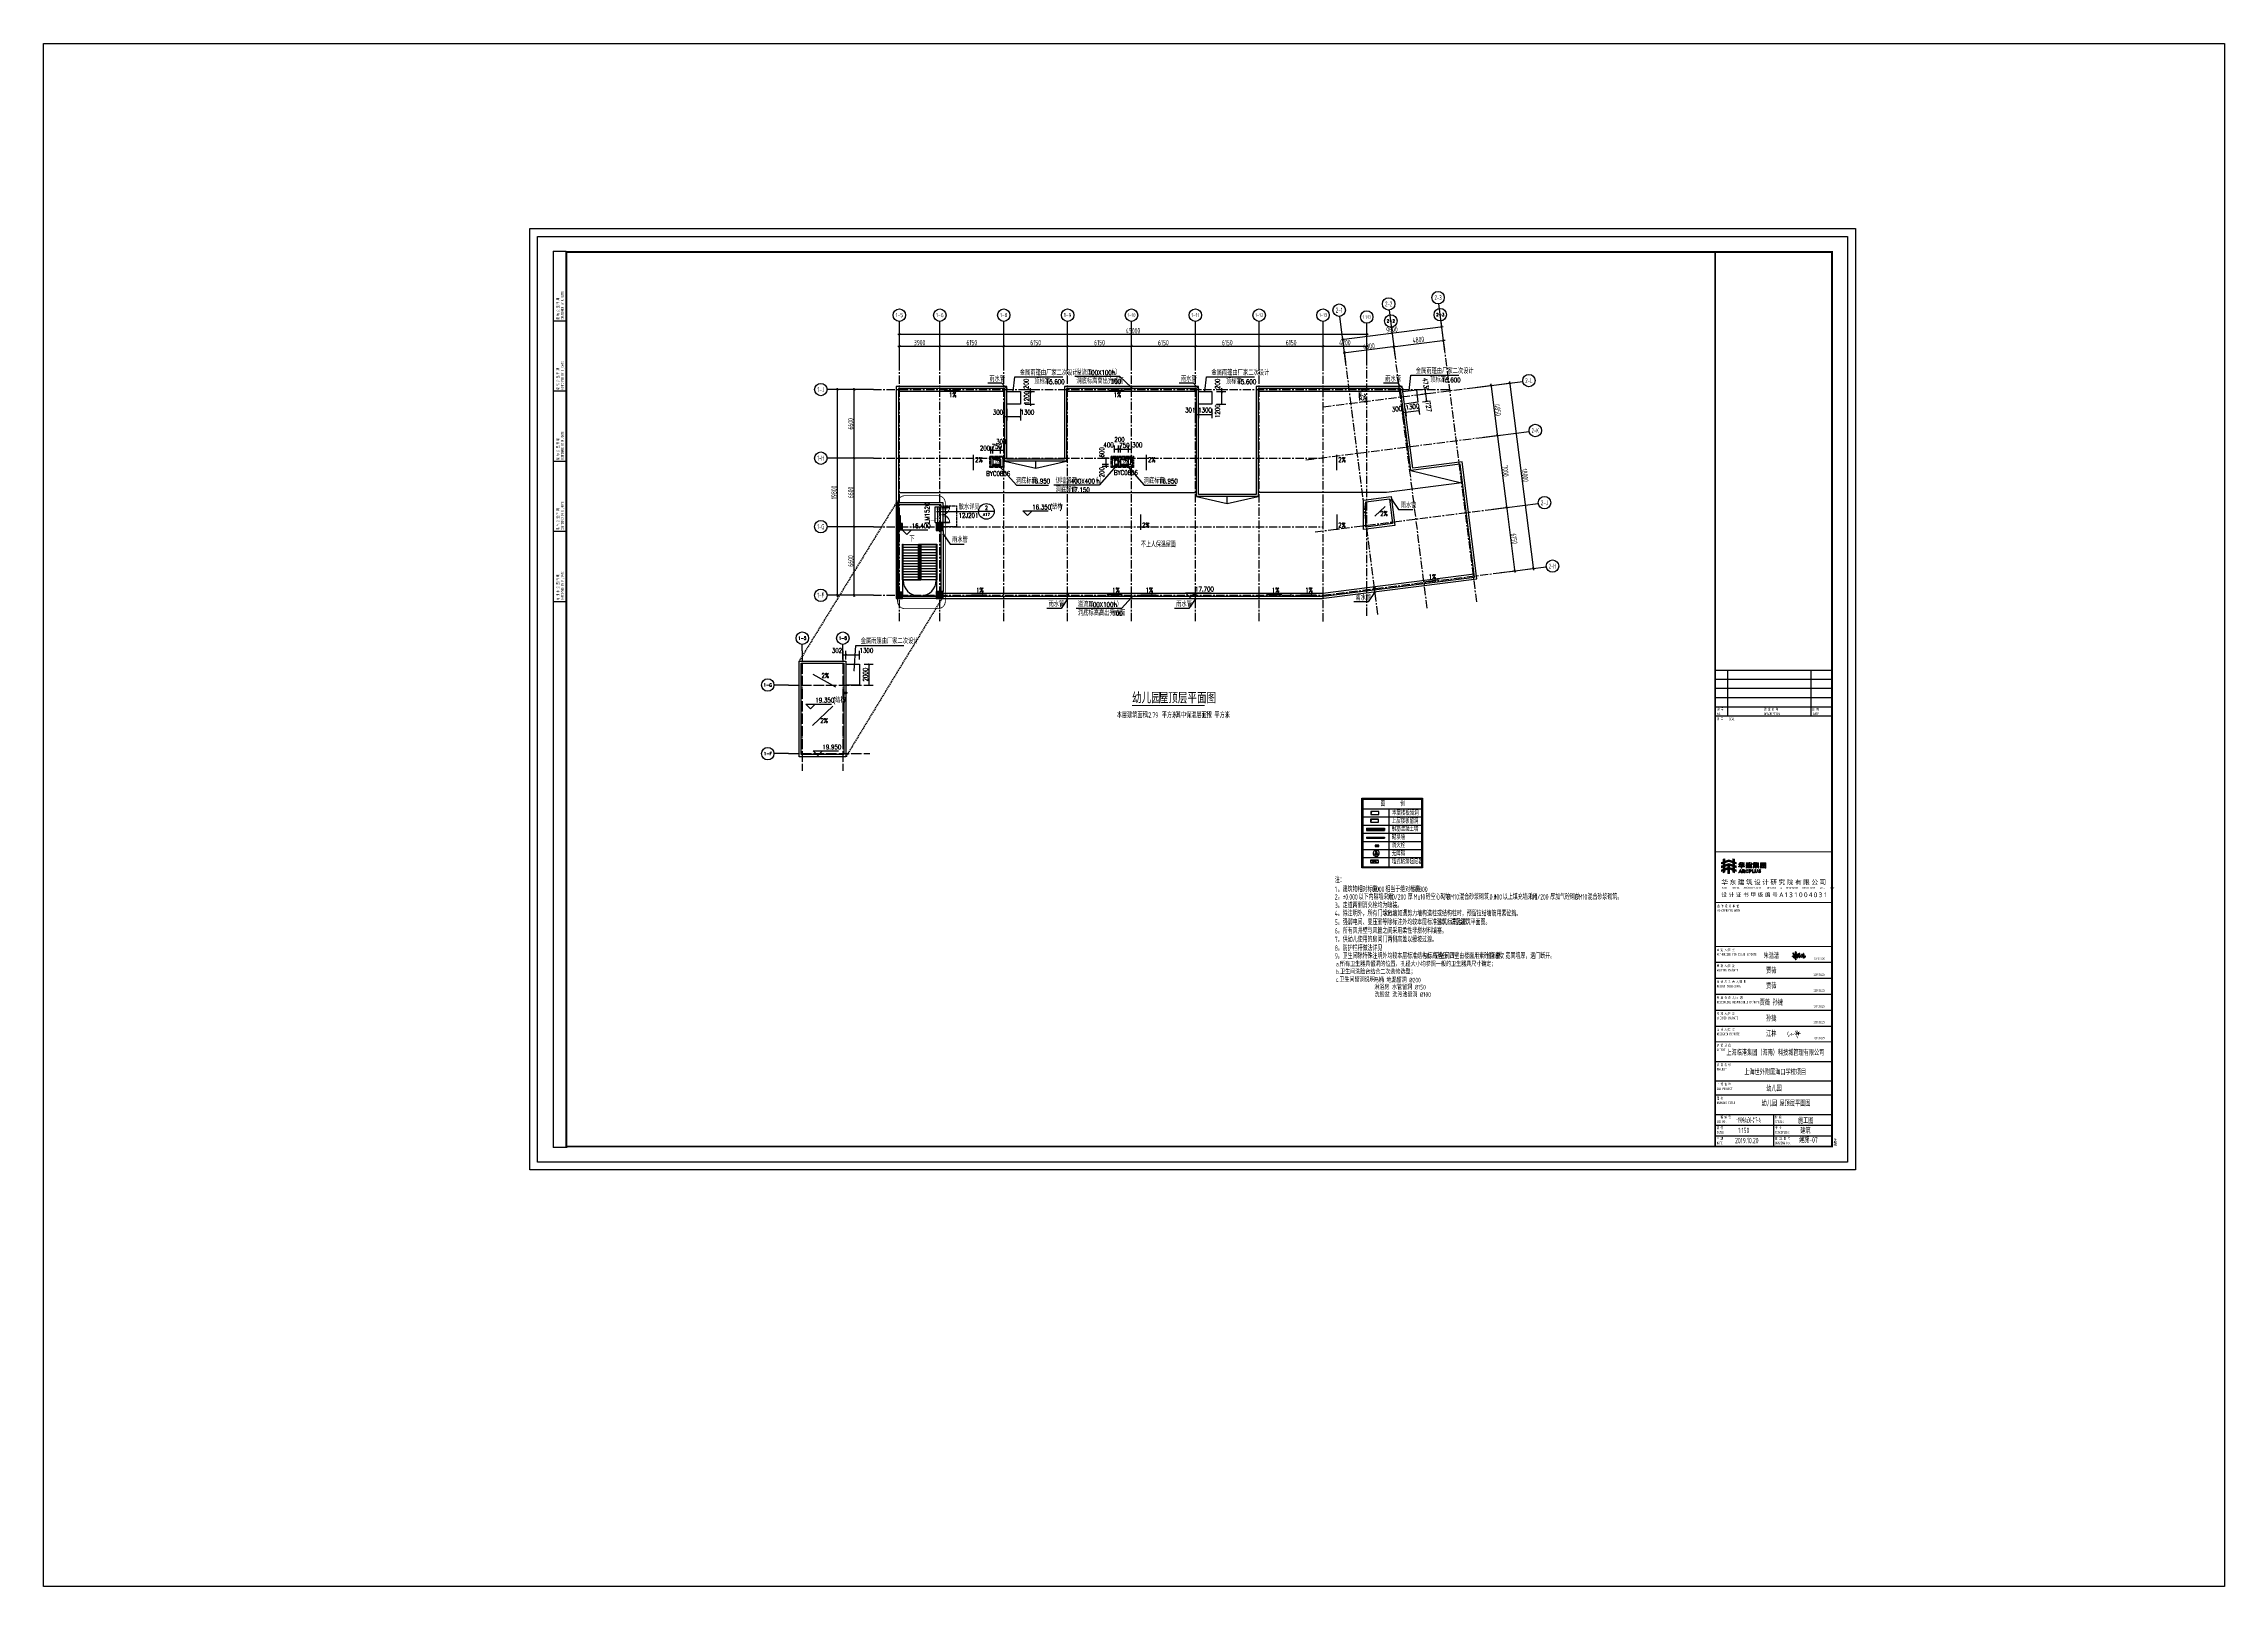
# Model space of a CAD drawing. Header units: millimetres. Extents: x -1048436 to -185795, y -983427 to 400387.
# Drawn here: x -821820 to -611820, y 53481 to 201981 of the extents above; entities that cross this region are included whole.
import ezdxf
from ezdxf.enums import TextEntityAlignment as Align

# ---------------------------------------------------------------- set-up
doc = ezdxf.new("R2010")
doc.units = ezdxf.units.MM
doc.header["$LTSCALE"] = 500
for name, pattern in [('1#游泳馆轴网$0$DOTE', [2.42, 2, -0.2, 0.02, -0.2]), ('DASH', [0.35, 0.25, -0.1]), ('HIDDEN', [0.375, 0.25, -0.125]), ('一层轴网$0$CENTER', [50.8, 31.75, -6.35, 6.35, -6.35])]:
    doc.linetypes.add(name, pattern=pattern)
for name, color, linetype in [('1#游泳馆轴网$0$建-轴线', 1, '1#游泳馆轴网$0$DOTE'), ('2017_11-sheet-L2$0$C-SHET-TTLB', 11, 'Continuous'), ('2017_11-sheet-LOGO$0$C-SHET-TTLB', 11, 'Continuous'), ('2017_11-sheet-R$0$C-SHET-TTLB', 11, 'Continuous'), ('2017_11-sheet-R2$0$C-SHET-TTLB', 11, 'Continuous'), ('AXIS', 3, 'Continuous'), ('AXIS_TEXT', 7, 'Continuous'), ('C-SHET-TTLB', 11, 'Continuous'), ('COLUMN', 254, 'Continuous'), ('DIM_LEAD', 3, 'Continuous'), ('DIM_SYMB', 3, 'Continuous'), ('P-消火栓-VPIPE', 1, 'Continuous'), ('PUB_DIM', 3, 'Continuous'), ('PUB_HATCH', 8, 'Continuous'), ('PUB_TEXT', 7, 'Continuous'), ('SPACE', 7, 'Continuous'), ('STAIR', 2, 'Continuous'), ('WINDOW', 4, 'Continuous'), ('WINDOW_TEXT', 7, 'Continuous'), ('一层轴网$0$PUB_DIM', 3, 'Continuous'), ('一层轴网$0$建-文字', 4, 'Continuous'), ('一层轴网$0$建-符号', 150, 'Continuous'), ('一层轴网$0$建-轴线', 1, '一层轴网$0$CENTER'), ('公用-说明', 13, 'Continuous'), ('建-填充', 9, 'Continuous'), ('建-墙', 254, 'Continuous'), ('建-墙-完成面', 95, 'Continuous'), ('建-墙-混凝土墙', 6, 'Continuous'), ('建-屋面-排水沟落水口', 175, 'Continuous'), ('建-文字', 4, 'Continuous'), ('建-洁具', 55, 'Continuous'), ('建-符号', 13, 'Continuous'), ('建-符号-引出', 150, 'Continuous'), ('建-符号-房名', 13, 'Continuous'), ('建-符号-箭头', 13, 'Continuous'), ('建-符号-门编号', 13, 'Continuous'), ('建-门扇', 32, 'Continuous'), ('建筑-洞口', 3, 'Continuous'), ('通-图框-文字', 4, 'Continuous')]:
    doc.layers.add(name, color=color, linetype=linetype)
doc.layers.add('建-修改云', color=30, linetype='Continuous', plot=False)
doc.styles.add('2017_11-sheet-L2$0$SHEET-ECADI', font='simhei.ttf', dxfattribs={"width": 0.7})
doc.styles.add('2017_11-sheet-LOGO$0$微软雅黑L', font='')
doc.styles.add('2017_11-sheet-LOGO$0$黑体', font='simhei.ttf')
doc.styles.add('2017_11-sheet-R$0$SHEET-ECADI', font='simhei.ttf', dxfattribs={"width": 0.7})
doc.styles.add('2017_11-sheet-R2$0$SHEET-ECADI', font='simhei.ttf', dxfattribs={"width": 0.7})
doc.styles.add('_TCH_AXIS', font='COMPLEX', dxfattribs={"bigfont": 'GBCBIG'})
doc.styles.add('_TCH_DIM', font='SIMPLEX', dxfattribs={"bigfont": 'GBCBIG'})
doc.styles.add('_TCH_DIM_T3', font='SIMPLEX', dxfattribs={"width": 0.705882, "bigfont": 'GBCBIG'})
doc.styles.add('_TCH_WINDOW', font='SIMPLEX', dxfattribs={"height": 3.5, "bigfont": 'GBCBIG'})
doc.styles.add('COMPLEX', font='COMPLEX')
doc.styles.add('ECADI', font='hzs.shx', dxfattribs={"width": 0.7, "bigfont": 'hztxt.shx'})
doc.styles.add('HDY9-1', font='hztxt_e.shx', dxfattribs={"width": 0.7, "bigfont": 'hztxt.shx'})
doc.styles.add('HZ0', font='hzs.shx', dxfattribs={"width": 0.7, "bigfont": 'hztxt.shx'})
doc.styles.add('XD2008', font='xd-hzs.shx', dxfattribs={"width": 0.7, "bigfont": 'xd-hztxt.shx'})
doc.styles.add('一层轴网$0$_TCH_DIM_T3', font='SIMPLEX', dxfattribs={"width": 0.705882, "bigfont": 'GBCBIG'})
doc.styles.add('一层轴网$0$XD2008', font='xd-hzs.shx', dxfattribs={"width": 0.7, "bigfont": 'xd-hztxt.shx'})
doc.styles.add('一层轴网$0$XD2008_T3', font='xd-hzs.shx', dxfattribs={"width": 0.7, "bigfont": 'xd-hztxt.shx'})
doc.styles.get('2017_11-sheet-LOGO$0$微软雅黑L').set_extended_font_data('Microsoft YaHei Light')
doc.dimstyles.new('_TCH_ARCH&&150', dxfattribs={"dimtxt": 446.25, "dimasz": 150, "dimexe": 375, "dimexo": 450, "dimgap": 150, "dimtad": 1, "dimdec": 0, "dimzin": 0, "dimdsep": 46, "dimtxsty": '_TCH_DIM_T3', "dimblk": 'ARCHTICK', "dimcen": 0.09, "dimclrt": 7, "dimazin": 2, "dimtfac": 1, "dimtdec": 0, "dimtix": 1, "dimtmove": 2, "dimatfit": 3, "dimldrblk": 'ARCHTICK', "dimfxl": 1, "dimtolj": 1, "dimtzin": 0, "dimarcsym": 0})
doc.dimstyles.new('一层轴网$0$_TCH_ARROW&&150', dxfattribs={"dimtxt": 446.25, "dimasz": 300, "dimexe": 375, "dimexo": 450, "dimgap": 150, "dimtad": 1, "dimdec": 0, "dimzin": 0, "dimdsep": 46, "dimtxsty": '一层轴网$0$_TCH_DIM_T3', "dimcen": 0.09, "dimclrt": 7, "dimazin": 2, "dimtfac": 1, "dimtdec": 0, "dimtix": 1, "dimtmove": 2, "dimatfit": 3, "dimfxl": 1, "dimtolj": 1, "dimtzin": 0, "dimarcsym": 0})
doc.dimstyles.new('一层轴网$0$XD100&&150', dxfattribs={"dimtxt": 525, "dimasz": 225, "dimexe": 150, "dimexo": 150, "dimgap": 75, "dimtad": 1, "dimdec": 0, "dimdsep": 46, "dimtxsty": '一层轴网$0$XD2008_T3', "dimblk": '一层轴网$0$_ARCHTICK', "dimcen": 2.5, "dimdle": 150, "dimclrt": 7, "dimaunit": 1, "dimadec": 0, "dimazin": 0, "dimtfac": 1, "dimtdec": 0, "dimtix": 1, "dimtmove": 0, "dimatfit": 3, "dimfxl": 1, "dimtolj": 1, "dimtzin": 0, "dimarcsym": 0})

# ---------------------------------------------------------------- blocks, each defined once
blk = doc.blocks.new('_FZHK')
blk.add_lwpolyline([(-0.5, -0.5), (0.5, -0.5), (0.5, 0.5), (-0.5, 0.5)], close=True)
blk = doc.blocks.new('PA-X单栓')
blk.add_line((-162, 57), (325, 200))
blk.add_lwpolyline([(-162, 57), (325, 57), (325, 200), (-162, 200)], close=True)
blk.add_solid([(325, 57), (325, 200), (-162, 57)])
blk = doc.blocks.new('消防栓')
at = {"layer": 'P-消火栓-VPIPE', "linetype": 'ByBlock', "xscale": 1.5, "yscale": 1.5, "zscale": 1.5, "rotation": 270}
blk.add_blockref('PA-X单栓', (-747463, -432860), dxfattribs=at)
blk = doc.blocks.new('A$C70866F3F')
for p, q in [((75, 150), (0, 150)), ((20, 225), (85, 187)), ((20, 75), (85, 112)), ((75, 280), (112, 215)), ((112, 85), (75, 20)), ((150, 300), (150, 225)), ((150, 75), (150, 0)), ((225, 280), (187, 215)), ((187, 85), (225, 20)), ((215, 187), (280, 225)), ((215, 112), (280, 75)), ((300, 150), (225, 150))]:
    blk.add_line(p, q)
for radius in [150, 75]:
    blk.add_circle((150, 150), radius)
blk = doc.blocks.new('dfgdgdh')
at = {"layer": 'DIM_LEAD'}
for p, q in [((-729540, 169296), (-730910, 169296)), ((-729011, 168681), (-729540, 169296)), ((-711088, 169295), (-712459, 169295)), ((-710560, 168680), (-711088, 169295)), ((-691409, 169295), (-692779, 169295)), ((-690881, 168680), (-691409, 169295)), ((-691962, 158044), (-691335, 157126)), ((-691335, 157126), (-689965, 157126)), ((-735161, 154732), (-734534, 153814)), ((-734534, 153814), (-733163, 153814)), ((-693658, 149162), (-694285, 148244)), ((-723840, 147614), (-725210, 147614)), ((-723213, 148532), (-723840, 147614)), ((-711540, 147614), (-712910, 147614)), ((-710913, 148532), (-711540, 147614)), ((-694285, 148244), (-695655, 148244))]:
    blk.add_line(p, q, dxfattribs=at)
at = {"layer": '建-屋面-排水沟落水口'}
for p, q in [((-692018, 158088), (-691969, 158094)), ((-692006, 157989), (-691956, 157995))]:
    blk.add_line(p, q, dxfattribs=at)
for centre in [(-729011, 168681), (-710561, 168681), (-690882, 168681), (-691962, 158044), (-735161, 154732), (-693658, 149162), (-723213, 148532), (-710913, 148532)]:
    blk.add_circle(centre, 50, dxfattribs=at)
at = {"layer": '建-屋面-排水沟落水口', "yscale": 0.5, "zscale": 0.5}
for p, xscale, rotation in [((-729288, 168557), -0.5, 359.9999999666495), ((-710838, 168557), -0.5, 359.9999999666495), ((-691158, 168557), -0.5, 359.9999999666495), ((-693583, 149637), 0.5, 180.0000000333505), ((-723138, 149007), 0.5, 180.0000000333505), ((-710838, 149007), 0.5, 180.0000000333505)]:
    blk.add_blockref('A$C70866F3F', p, dxfattribs=dict(at, xscale=xscale, rotation=rotation))
at = {"layer": 'PUB_TEXT', "style": '_TCH_DIM'}
for p in [(-730752, 169453), (-712301, 169452), (-692622, 169452), (-691139, 157283), (-734337, 153971), (-725053, 147771), (-712753, 147771), (-695498, 148401)]:
    blk.add_text('雨水管', height=506.4, dxfattribs=at).set_placement(p)
blk = doc.blocks.new('2017_11-sheet-LOGO', base_point=(415.3, 161.5))
at = {"layer": '2017_11-sheet-LOGO$0$C-SHET-TTLB'}
h = blk.add_hatch(color=256, dxfattribs=at)
h.dxf.hatch_style = 2
h.paths.add_polyline_path([(353.5, 186.3), (353.5, 187.3), (352.4, 187.7), (352.4, 189.3), (351.4, 189.6), (351.4, 188), (348.7, 188.9), (346.1, 188), (346.1, 189.6), (345.1, 189.3), (345.1, 187.7), (344, 187.3), (344, 186.3), (345.1, 186.6), (345.1, 185.3), (344, 185), (344, 183.9), (345.1, 184.3), (345.1, 183), (344, 182.6), (344, 181.5), (345.1, 181.9), (345.1, 180.7), (346.1, 181), (346.1, 182.2), (348.2, 182.9), (348.2, 180.1), (349.2, 180.1), (349.2, 182.9), (351.4, 182.2), (351.4, 181), (352.4, 180.7), (352.4, 181.9), (353.5, 181.5), (353.5, 182.6), (352.4, 183), (352.4, 184.3), (353.5, 183.9), (353.5, 185), (352.4, 185.3), (352.4, 186.6)])
h.paths.add_polyline_path([(346.1, 183.3), (346.1, 184.6), (348.2, 185.3), (348.2, 184)])
h.paths.add_polyline_path([(351.4, 183.3), (349.2, 184), (349.2, 185.3), (351.4, 184.6)])
h.paths.add_polyline_path([(351.4, 185.7), (348.7, 186.5), (346.1, 185.7), (346.1, 187), (348.7, 187.8), (348.7, 187.8), (351.4, 187)])
h = blk.add_hatch(color=256, dxfattribs=at)
h.dxf.hatch_style = 2
edge = h.paths.add_edge_path()
edge.add_spline(control_points=[(355.1, 185.7), (355.1, 185.7), (355.1, 186.2), (355.1, 186.2), (355.5, 186.5), (355.8, 186.8), (356.1, 187.3), (356.1, 187.3), (356.6, 187.3), (356.6, 187.3), (356.5, 187.1), (356.3, 186.8), (356.1, 186.6), (356.1, 186.6), (356.1, 185.3), (356.1, 185.3), (356.1, 185.3), (355.7, 185.3), (355.7, 185.3), (355.7, 185.3), (355.7, 186.1), (355.7, 186.1), (355.5, 186), (355.3, 185.8), (355.1, 185.7)], knot_values=[0, 0, 0, 0, 1, 1, 1, 2, 2, 2, 3, 3, 3, 4, 4, 4, 5, 5, 5, 6, 6, 6, 7, 7, 7, 8, 8, 8, 8], degree=3, periodic=0)
h.paths.add_polyline_path([(355, 184.4), (355, 184.9), (356.7, 184.9), (356.7, 185.2), (357.2, 185.2), (357.2, 184.9), (358.9, 184.9), (358.9, 184.4), (357.2, 184.4), (357.2, 183.7), (356.7, 183.7), (356.7, 184.4)])
edge = h.paths.add_edge_path()
edge.add_spline(control_points=[(356.3, 185.7), (356.3, 185.7), (356.3, 186.1), (356.3, 186.1), (356.6, 186.2), (356.8, 186.3), (357, 186.4), (357, 186.4), (357, 187.3), (357, 187.3), (357, 187.3), (357.5, 187.3), (357.5, 187.3), (357.5, 187.3), (357.5, 186.6), (357.5, 186.6), (357.8, 186.7), (358.3, 187), (358.6, 187.2), (358.6, 187.2), (358.6, 186.7), (358.6, 186.7), (358.2, 186.5), (357.9, 186.3), (357.5, 186.1), (357.5, 186.1), (357.5, 186), (357.5, 186), (357.5, 185.8), (357.6, 185.7), (357.7, 185.7), (357.7, 185.7), (358, 185.7), (358, 185.7), (358.2, 185.7), (358.3, 185.8), (358.3, 185.9), (358.3, 186), (358.3, 186.2), (358.3, 186.2), (358.3, 186.2), (358.7, 186.2), (358.7, 186.2), (358.7, 186.2), (358.7, 185.9), (358.7, 185.8), (358.7, 185.5), (358.4, 185.3), (358.1, 185.3), (358.1, 185.3), (357.5, 185.3), (357.5, 185.3), (357.2, 185.3), (357, 185.5), (357, 185.9), (357, 185.9), (357, 185.9), (357, 185.9), (356.9, 185.9), (356.4, 185.7), (356.3, 185.7)], knot_values=[0, 0, 0, 0, 1, 1, 1, 2, 2, 2, 3, 3, 3, 4, 4, 4, 5, 5, 5, 6, 6, 6, 7, 7, 7, 8, 8, 8, 9, 9, 9, 10, 10, 10, 11, 11, 11, 12, 12, 12, 13, 13, 13, 14, 14, 14, 15, 15, 15, 16, 16, 16, 17, 17, 17, 18, 18, 18, 19, 19, 19, 20, 20, 20, 20], degree=3, periodic=0)
h = blk.add_hatch(color=256, dxfattribs=at)
h.dxf.hatch_style = 2
h.paths.add_polyline_path([(356, 182.7), (355, 180.7), (355.4, 180.7), (355.6, 181.1), (356.5, 181.1), (356.7, 180.7), (357.1, 180.7), (356.2, 182.7)])
h.paths.add_polyline_path([(355.8, 181.5), (356.1, 182.1), (356.4, 181.5)])
h = blk.add_hatch(color=256, dxfattribs=at)
h.dxf.hatch_style = 2
edge = h.paths.add_edge_path()
edge.add_spline(control_points=[(359.1, 182), (359.1, 182.3), (358.9, 182.7), (358.4, 182.7), (358.4, 182.7), (357.6, 182.7), (357.6, 182.7), (357.6, 182.7), (357.5, 182.7), (357.5, 182.7), (357.5, 182.7), (357.3, 182.7), (357.3, 182.7), (357.3, 182.7), (357.4, 182.3), (357.4, 182.3), (357.4, 182.3), (357.5, 182.3), (357.5, 182.3), (357.5, 182.3), (357.5, 181.6), (357.5, 181.6), (357.5, 181.6), (357.3, 181.6), (357.3, 181.6), (357.3, 181.6), (357.4, 181.2), (357.4, 181.2), (357.4, 181.2), (357.5, 181.2), (357.5, 181.2), (357.5, 181.2), (357.5, 180.7), (357.5, 180.7), (357.5, 180.7), (357.9, 180.7), (357.9, 180.7), (357.9, 180.7), (357.9, 181.2), (357.9, 181.2), (357.9, 181.2), (358.3, 181.2), (358.3, 181.2), (358.3, 181.2), (358.3, 181.2), (358.3, 181.2), (358.3, 181.2), (358.7, 180.7), (358.7, 180.7), (358.7, 180.7), (359.2, 180.7), (359.2, 180.7), (359.2, 180.7), (358.7, 181.3), (358.7, 181.3), (359, 181.4), (359.1, 181.6), (359.1, 182)], knot_values=[0, 0, 0, 0, 1, 1, 1, 2, 2, 2, 3, 3, 3, 4, 4, 4, 5, 5, 5, 6, 6, 6, 7, 7, 7, 8, 8, 8, 9, 9, 9, 10, 10, 10, 11, 11, 11, 12, 12, 12, 13, 13, 13, 14, 14, 14, 15, 15, 15, 16, 16, 16, 17, 17, 17, 18, 18, 18, 19, 19, 19, 19], degree=3, periodic=0)
edge = h.paths.add_edge_path()
edge.add_spline(control_points=[(358.2, 181.6), (358.2, 181.6), (357.9, 181.6), (357.9, 181.6), (357.9, 181.6), (357.9, 182.3), (357.9, 182.3), (357.9, 182.3), (358.3, 182.3), (358.3, 182.3), (358.6, 182.3), (358.7, 182.2), (358.7, 181.9), (358.7, 181.7), (358.6, 181.6), (358.2, 181.6)], knot_values=[0, 0, 0, 0, 1, 1, 1, 2, 2, 2, 3, 3, 3, 4, 4, 4, 5, 5, 5, 5], degree=3, periodic=0)
h = blk.add_hatch(color=256, dxfattribs=at)
h.dxf.hatch_style = 2
edge = h.paths.add_edge_path()
edge.add_spline(control_points=[(360.6, 182.3), (360.7, 182.3), (360.9, 182.3), (361, 182.2), (361, 182.2), (361.4, 182.3), (361.4, 182.3), (361.2, 182.6), (360.9, 182.7), (360.6, 182.7), (360, 182.7), (359.5, 182.3), (359.5, 181.7), (359.5, 181.2), (360, 180.7), (360.6, 180.7), (360.9, 180.7), (361.2, 180.9), (361.4, 181.1), (361.4, 181.1), (361, 181.3), (361, 181.3), (360.9, 181.1), (360.7, 181.1), (360.6, 181.1), (360.2, 181.1), (359.9, 181.3), (359.9, 181.7), (359.9, 182.1), (360.2, 182.3), (360.6, 182.3)], knot_values=[0, 0, 0, 0, 1, 1, 1, 2, 2, 2, 3, 3, 3, 4, 4, 4, 5, 5, 5, 6, 6, 6, 7, 7, 7, 8, 8, 8, 9, 9, 9, 10, 10, 10, 10], degree=3, periodic=0)
h = blk.add_hatch(color=256, dxfattribs=at)
h.dxf.hatch_style = 2
edge = h.paths.add_edge_path()
edge.add_spline(control_points=[(361, 186.2), (361, 186.2), (361, 186.5), (361, 186.5), (361, 186.5), (361.9, 186.5), (361.9, 186.5), (361.9, 186.5), (361.9, 186.7), (361.9, 186.7), (361.9, 186.7), (361.1, 186.7), (361.1, 186.7), (361.1, 186.7), (361.1, 187.1), (361.1, 187.1), (361.1, 187.1), (361.9, 187.1), (361.9, 187.1), (361.9, 187.1), (361.9, 187.3), (361.9, 187.3), (361.9, 187.3), (362.3, 187.3), (362.3, 187.3), (362.3, 187.3), (362.3, 187.1), (362.3, 187.1), (362.3, 187.1), (363.3, 187.1), (363.3, 187.1), (363.3, 187.1), (363.3, 186.5), (363.3, 186.5), (363.3, 186.5), (363.5, 186.5), (363.5, 186.5), (363.5, 186.5), (363.5, 186.2), (363.5, 186.2), (363.5, 186.2), (363.3, 186.2), (363.3, 186.2), (363.3, 186.2), (363.3, 185.6), (363.3, 185.6), (363.3, 185.6), (362.3, 185.6), (362.3, 185.6), (362.3, 185.6), (362.3, 185.4), (362.3, 185.4), (362.3, 185.4), (363.3, 185.4), (363.3, 185.4), (363.3, 185.4), (363.3, 185.1), (363.3, 185.1), (363.3, 185.1), (362.3, 185.1), (362.3, 185.1), (362.3, 185.1), (362.3, 184.8), (362.3, 184.8), (362.3, 184.8), (363.3, 184.8), (363.3, 184.8), (363.3, 184.8), (363.3, 184.5), (363.3, 184.5), (363.3, 184.5), (362.3, 184.5), (362.3, 184.5), (362.3, 184.5), (362.3, 184.2), (362.3, 184.2), (362.3, 184.2), (363.5, 184.2), (363.5, 184.2), (363.5, 184.2), (363.5, 183.8), (363.5, 183.8), (363.5, 183.8), (361.7, 183.8), (361.7, 183.8), (361.1, 183.8), (360.6, 183.9), (360.4, 184.2), (360.2, 184), (359.9, 183.8), (359.8, 183.7), (359.8, 183.7), (359.8, 184.2), (359.8, 184.2), (359.9, 184.3), (360, 184.4), (360.1, 184.5), (359.9, 184.7), (359.8, 185.1), (359.7, 185.3), (359.7, 185.3), (360.1, 185.3), (360.1, 185.3), (360.2, 185.2), (360.2, 185), (360.3, 184.9), (360.4, 185.1), (360.5, 185.3), (360.5, 185.6), (360.5, 185.6), (359.8, 185.6), (359.8, 185.6), (359.8, 185.6), (359.8, 186), (359.8, 186), (359.8, 186), (360.4, 186.7), (360.4, 186.7), (360.4, 186.7), (359.8, 186.7), (359.8, 186.7), (359.8, 186.7), (359.8, 187.1), (359.8, 187.1), (359.8, 187.1), (360.9, 187.1), (360.9, 187.1), (360.9, 187.1), (360.9, 186.7), (360.9, 186.7), (360.9, 186.7), (360.3, 186), (360.3, 186), (360.3, 186), (360.9, 186), (360.9, 186), (360.9, 186), (360.9, 185.8), (360.9, 185.8), (360.9, 185.2), (360.7, 184.8), (360.6, 184.5), (360.8, 184.3), (361.2, 184.2), (361.7, 184.2), (361.7, 184.2), (361.8, 184.2), (361.9, 184.2), (361.9, 184.2), (361.9, 184.5), (361.9, 184.5), (361.9, 184.5), (361, 184.5), (361, 184.5), (361, 184.5), (361, 184.8), (361, 184.8), (361, 184.8), (361.9, 184.8), (361.9, 184.8), (361.9, 184.8), (361.9, 185.1), (361.9, 185.1), (361.9, 185.1), (361.1, 185.1), (361.1, 185.1), (361.1, 185.1), (361.1, 185.4), (361.1, 185.4), (361.1, 185.4), (361.9, 185.4), (361.9, 185.4), (361.9, 185.4), (361.9, 185.6), (361.9, 185.6), (361.9, 185.6), (361.1, 185.6), (361.1, 185.6), (361.1, 185.6), (361.1, 186), (361.1, 186), (361.1, 186), (361.9, 186), (361.9, 186), (361.9, 186), (361.9, 186.2), (361.9, 186.2), (361.9, 186.2), (361, 186.2), (361, 186.2)], knot_values=[0, 0, 0, 0, 1, 1, 1, 2, 2, 2, 3, 3, 3, 4, 4, 4, 5, 5, 5, 6, 6, 6, 7, 7, 7, 8, 8, 8, 9, 9, 9, 10, 10, 10, 11, 11, 11, 12, 12, 12, 13, 13, 13, 14, 14, 14, 15, 15, 15, 16, 16, 16, 17, 17, 17, 18, 18, 18, 19, 19, 19, 20, 20, 20, 21, 21, 21, 22, 22, 22, 23, 23, 23, 24, 24, 24, 25, 25, 25, 26, 26, 26, 27, 27, 27, 28, 28, 28, 29, 29, 29, 30, 30, 30, 31, 31, 31, 32, 32, 32, 33, 33, 33, 34, 34, 34, 35, 35, 35, 36, 36, 36, 37, 37, 37, 38, 38, 38, 39, 39, 39, 40, 40, 40, 41, 41, 41, 42, 42, 42, 43, 43, 43, 44, 44, 44, 45, 45, 45, 46, 46, 46, 47, 47, 47, 48, 48, 48, 49, 49, 49, 50, 50, 50, 51, 51, 51, 52, 52, 52, 53, 53, 53, 54, 54, 54, 55, 55, 55, 56, 56, 56, 57, 57, 57, 58, 58, 58, 59, 59, 59, 60, 60, 60, 61, 61, 61, 62, 62, 62, 63, 63, 63, 63], degree=3, periodic=0)
h.paths.add_polyline_path([(362.9, 186.7), (362.3, 186.7), (362.3, 186.5), (362.9, 186.5)])
h.paths.add_polyline_path([(362.3, 186.2), (362.3, 186), (362.9, 186), (362.9, 186.2)])
h = blk.add_hatch(color=256, dxfattribs=at)
h.dxf.hatch_style = 2
edge = h.paths.add_edge_path()
edge.add_spline(control_points=[(362.6, 182.7), (362.6, 182.7), (361.9, 182.7), (361.9, 182.7), (361.9, 182.7), (361.8, 182.7), (361.8, 182.7), (361.8, 182.7), (361.6, 182.7), (361.6, 182.7), (361.6, 182.7), (361.8, 182.3), (361.8, 182.3), (361.8, 182.3), (361.8, 182.3), (361.8, 182.3), (361.8, 182.3), (361.8, 181.6), (361.8, 181.6), (361.8, 181.6), (361.6, 181.6), (361.6, 181.6), (361.6, 181.6), (361.8, 181.2), (361.8, 181.2), (361.8, 181.2), (361.8, 181.2), (361.8, 181.2), (361.8, 181.2), (361.8, 180.7), (361.8, 180.7), (361.8, 180.7), (362.2, 180.7), (362.2, 180.7), (362.2, 180.7), (362.2, 181.2), (362.2, 181.2), (362.2, 181.2), (362.6, 181.2), (362.6, 181.2), (363.1, 181.2), (363.4, 181.4), (363.4, 182), (363.4, 182.3), (363.2, 182.7), (362.6, 182.7)], knot_values=[0, 0, 0, 0, 1, 1, 1, 2, 2, 2, 3, 3, 3, 4, 4, 4, 5, 5, 5, 6, 6, 6, 7, 7, 7, 8, 8, 8, 9, 9, 9, 10, 10, 10, 11, 11, 11, 12, 12, 12, 13, 13, 13, 14, 14, 14, 15, 15, 15, 15], degree=3, periodic=0)
edge = h.paths.add_edge_path()
edge.add_spline(control_points=[(362.5, 181.6), (362.5, 181.6), (362.2, 181.6), (362.2, 181.6), (362.2, 181.6), (362.2, 182.3), (362.2, 182.3), (362.2, 182.3), (362.6, 182.3), (362.6, 182.3), (362.9, 182.3), (363, 182.2), (363, 181.9), (363, 181.7), (362.8, 181.6), (362.5, 181.6)], knot_values=[0, 0, 0, 0, 1, 1, 1, 2, 2, 2, 3, 3, 3, 4, 4, 4, 5, 5, 5, 5], degree=3, periodic=0)
h = blk.add_hatch(color=256, dxfattribs=at)
h.dxf.hatch_style = 2
h.paths.add_polyline_path([(364.2, 182.7), (363.9, 182.7), (363.9, 180.7), (365.2, 180.7), (365.2, 181.1), (364.2, 181.1)])
h = blk.add_hatch(color=256, dxfattribs=at)
h.dxf.hatch_style = 2
edge = h.paths.add_edge_path()
edge.add_spline(control_points=[(364.6, 185), (364.6, 185), (364.6, 186.1), (364.6, 186.1), (364.6, 186), (364.3, 185.8), (364.2, 185.8), (364.2, 185.8), (364.2, 186.3), (364.2, 186.3), (364.6, 186.5), (364.8, 187), (365, 187.3), (365, 187.3), (365.5, 187.3), (365.5, 187.3), (365.4, 187.3), (365.4, 187.2), (365.4, 187.1), (365.3, 187), (365.3, 187), (365.3, 187), (365.3, 187), (366.1, 187), (366.1, 187), (366.1, 187), (365.9, 187.3), (365.9, 187.3), (365.9, 187.3), (366.4, 187.3), (366.4, 187.3), (366.4, 187.3), (366.6, 187), (366.6, 187), (366.6, 187), (367.9, 187), (367.9, 187), (367.9, 187), (367.9, 186.6), (367.9, 186.6), (367.9, 186.6), (366.6, 186.6), (366.6, 186.6), (366.6, 186.6), (366.6, 186.4), (366.6, 186.4), (366.6, 186.4), (367.8, 186.4), (367.8, 186.4), (367.8, 186.4), (367.8, 186.1), (367.8, 186.1), (367.8, 186.1), (366.6, 186.1), (366.6, 186.1), (366.6, 186.1), (366.6, 185.9), (366.6, 185.9), (366.6, 185.9), (367.8, 185.9), (367.8, 185.9), (367.8, 185.9), (367.8, 185.6), (367.8, 185.6), (367.8, 185.6), (366.6, 185.6), (366.6, 185.6), (366.6, 185.6), (366.6, 185.4), (366.6, 185.4), (366.6, 185.4), (367.9, 185.4), (367.9, 185.4), (367.9, 185.4), (367.9, 185.1), (367.9, 185.1), (367.9, 185.1), (365.1, 185.1), (365.1, 185.1), (365.1, 185.1), (365.1, 185), (365.1, 185), (365.1, 185), (364.6, 185), (364.6, 185)], knot_values=[0, 0, 0, 0, 1, 1, 1, 2, 2, 2, 3, 3, 3, 4, 4, 4, 5, 5, 5, 6, 6, 6, 7, 7, 7, 8, 8, 8, 9, 9, 9, 10, 10, 10, 11, 11, 11, 12, 12, 12, 13, 13, 13, 14, 14, 14, 15, 15, 15, 16, 16, 16, 17, 17, 17, 18, 18, 18, 19, 19, 19, 20, 20, 20, 21, 21, 21, 22, 22, 22, 23, 23, 23, 24, 24, 24, 25, 25, 25, 26, 26, 26, 27, 27, 27, 28, 28, 28, 28], degree=3, periodic=0)
edge = h.paths.add_edge_path()
edge.add_spline(control_points=[(364.3, 184.5), (364.3, 184.5), (364.3, 184.8), (364.3, 184.8), (364.3, 184.8), (365.9, 184.8), (365.9, 184.8), (365.9, 184.8), (365.9, 185), (365.9, 185), (365.9, 185), (366.3, 185), (366.3, 185), (366.3, 185), (366.3, 184.8), (366.3, 184.8), (366.3, 184.8), (368, 184.8), (368, 184.8), (368, 184.8), (368, 184.5), (368, 184.5), (368, 184.5), (366.7, 184.5), (366.7, 184.5), (367, 184.3), (367.4, 184.1), (368, 184.1), (368, 184.1), (368, 183.7), (368, 183.7), (367.4, 183.8), (366.7, 184), (366.3, 184.3), (366.3, 184.3), (366.3, 183.7), (366.3, 183.7), (366.3, 183.7), (365.9, 183.7), (365.9, 183.7), (365.9, 183.7), (365.9, 184.3), (365.9, 184.3), (365.6, 184), (364.8, 183.8), (364.3, 183.7), (364.3, 183.7), (364.3, 184.1), (364.3, 184.1), (364.8, 184.2), (365.1, 184.3), (365.5, 184.5), (365.5, 184.5), (364.3, 184.5), (364.3, 184.5)], knot_values=[0, 0, 0, 0, 1, 1, 1, 2, 2, 2, 3, 3, 3, 4, 4, 4, 5, 5, 5, 6, 6, 6, 7, 7, 7, 8, 8, 8, 9, 9, 9, 10, 10, 10, 11, 11, 11, 12, 12, 12, 13, 13, 13, 14, 14, 14, 15, 15, 15, 16, 16, 16, 17, 17, 17, 18, 18, 18, 18], degree=3, periodic=0)
h.paths.add_polyline_path([(365.1, 186.6), (365.1, 186.4), (366.1, 186.4), (366.1, 186.6)])
h.paths.add_polyline_path([(365.1, 186.1), (365.1, 185.9), (366.1, 185.9), (366.1, 186.1)])
h.paths.add_polyline_path([(365.1, 185.6), (365.1, 185.4), (366.1, 185.4), (366.1, 185.6)])
h = blk.add_hatch(color=256, dxfattribs=at)
h.dxf.hatch_style = 2
edge = h.paths.add_edge_path()
edge.add_spline(control_points=[(366.9, 181.6), (366.9, 181.3), (366.7, 181.1), (366.4, 181.1), (366.1, 181.1), (365.9, 181.2), (365.9, 181.6), (365.9, 181.6), (365.9, 182.7), (365.9, 182.7), (365.9, 182.7), (365.5, 182.7), (365.5, 182.7), (365.5, 182.7), (365.5, 181.5), (365.5, 181.5), (365.5, 181.1), (365.8, 180.7), (366.4, 180.7), (367, 180.7), (367.2, 181.1), (367.2, 181.5), (367.2, 181.5), (367.2, 182.7), (367.2, 182.7), (367.2, 182.7), (366.9, 182.7), (366.9, 182.7), (366.9, 182.7), (366.9, 181.6), (366.9, 181.6)], knot_values=[0, 0, 0, 0, 1, 1, 1, 2, 2, 2, 3, 3, 3, 4, 4, 4, 5, 5, 5, 6, 6, 6, 7, 7, 7, 8, 8, 8, 9, 9, 9, 10, 10, 10, 10], degree=3, periodic=0)
h = blk.add_hatch(color=256, dxfattribs=at)
h.dxf.hatch_style = 2
edge = h.paths.add_edge_path()
edge.add_spline(control_points=[(368.6, 181.9), (368.3, 182), (368.1, 182), (368.1, 182.2), (368.1, 182.3), (368.3, 182.4), (368.5, 182.4), (368.6, 182.4), (368.9, 182.3), (369, 182.2), (369, 182.2), (369.2, 182.6), (369.2, 182.6), (369, 182.6), (368.7, 182.7), (368.5, 182.7), (368, 182.7), (367.7, 182.5), (367.7, 182.1), (367.7, 181.7), (368.1, 181.6), (368.5, 181.5), (368.7, 181.5), (368.9, 181.4), (368.9, 181.3), (368.9, 181.1), (368.8, 181), (368.5, 181), (368.3, 181), (368.1, 181.1), (367.9, 181.2), (367.9, 181.2), (367.7, 180.9), (367.7, 180.9), (368, 180.7), (368.2, 180.7), (368.5, 180.7), (369, 180.7), (369.3, 180.9), (369.3, 181.3), (369.3, 181.7), (369, 181.8), (368.6, 181.9)], knot_values=[0, 0, 0, 0, 1, 1, 1, 2, 2, 2, 3, 3, 3, 4, 4, 4, 5, 5, 5, 6, 6, 6, 7, 7, 7, 8, 8, 8, 9, 9, 9, 10, 10, 10, 11, 11, 11, 12, 12, 12, 13, 13, 13, 14, 14, 14, 14], degree=3, periodic=0)
h = blk.add_hatch(color=256, dxfattribs=at)
h.dxf.hatch_style = 2
h.paths.add_polyline_path([(369, 183.7), (369, 187.1), (372.5, 187.1), (372.5, 183.7), (372, 183.7), (372, 183.9), (369.4, 183.9), (369.4, 183.7)])
h.paths.add_polyline_path([(369.4, 186.8), (369.4, 184.2), (372, 184.2), (372, 186.8)])
edge = h.paths.add_edge_path()
edge.add_spline(control_points=[(369.6, 185.8), (369.6, 185.8), (369.6, 186.2), (369.6, 186.2), (369.6, 186.2), (371, 186.2), (371, 186.2), (371, 186.2), (371, 186.6), (371, 186.6), (371, 186.6), (371.4, 186.6), (371.4, 186.6), (371.4, 186.6), (371.4, 186.2), (371.4, 186.2), (371.4, 186.2), (371.8, 186.2), (371.8, 186.2), (371.8, 186.2), (371.8, 185.8), (371.8, 185.8), (371.8, 185.8), (371.4, 185.8), (371.4, 185.8), (371.4, 185.8), (371.4, 185), (371.4, 185), (371.4, 184.6), (371.2, 184.4), (370.9, 184.4), (370.8, 184.4), (370.5, 184.4), (370.5, 184.4), (370.5, 184.4), (370.5, 184.8), (370.5, 184.8), (370.5, 184.8), (370.6, 184.8), (370.7, 184.8), (370.9, 184.8), (371, 184.9), (371, 185), (371, 185), (371, 185.6), (371, 185.6), (370.7, 185.2), (370.1, 184.8), (369.6, 184.6), (369.6, 184.6), (369.6, 185), (369.6, 185), (370, 185.3), (370.4, 185.5), (370.6, 185.8), (370.6, 185.8), (369.6, 185.8), (369.6, 185.8)], knot_values=[0, 0, 0, 0, 1, 1, 1, 2, 2, 2, 3, 3, 3, 4, 4, 4, 5, 5, 5, 6, 6, 6, 7, 7, 7, 8, 8, 8, 9, 9, 9, 10, 10, 10, 11, 11, 11, 12, 12, 12, 13, 13, 13, 14, 14, 14, 15, 15, 15, 16, 16, 16, 17, 17, 17, 18, 18, 18, 19, 19, 19, 19], degree=3, periodic=0)
for points in [[(340.3, 194.1, 0.6, 0.6, 0), (415.3, 194.1, 0.9, 0.9, 0)], [(340.3, 161.5, 0.6, 0.6, 0), (415.3, 161.5, 0.9, 0.9, 0)]]:
    blk.add_lwpolyline(points, format="xyseb", dxfattribs=at)
at = {"layer": '2017_11-sheet-LOGO$0$C-SHET-TTLB', "lineweight": 0}
for points in [[(353.5, 186.3), (353.5, 187.3), (352.4, 187.7), (352.4, 189.3), (351.4, 189.6), (351.4, 188), (348.7, 188.9), (346.1, 188), (346.1, 189.6), (345.1, 189.3), (345.1, 187.7), (344, 187.3), (344, 186.3), (345.1, 186.6), (345.1, 185.3), (344, 185), (344, 183.9), (345.1, 184.3), (345.1, 183), (344, 182.6), (344, 181.5), (345.1, 181.9), (345.1, 180.7), (346.1, 181), (346.1, 182.2), (348.2, 182.9), (348.2, 180.1), (349.2, 180.1), (349.2, 182.9), (351.4, 182.2), (351.4, 181), (352.4, 180.7), (352.4, 181.9), (353.5, 181.5), (353.5, 182.6), (352.4, 183), (352.4, 184.3), (353.5, 183.9), (353.5, 185), (352.4, 185.3), (352.4, 186.6), (353.5, 186.3)], [(351.4, 185.7), (348.7, 186.5), (346.1, 185.7), (346.1, 187), (348.7, 187.8), (348.7, 187.8), (351.4, 187), (351.4, 185.7)], [(346.1, 183.3), (346.1, 184.6), (348.2, 185.3), (348.2, 184), (346.1, 183.3)], [(351.4, 183.3), (349.2, 184), (349.2, 185.3), (351.4, 184.6), (351.4, 183.3)], [(355, 184.4), (355, 184.9), (356.7, 184.9), (356.7, 185.2), (357.2, 185.2), (357.2, 184.9), (358.9, 184.9), (358.9, 184.4), (357.2, 184.4), (357.2, 183.7), (356.7, 183.7), (356.7, 184.4), (355, 184.4)], [(356, 182.7), (355, 180.7), (355.4, 180.7), (355.6, 181.1), (356.5, 181.1), (356.7, 180.7), (357.1, 180.7), (356.2, 182.7), (356, 182.7)], [(355.8, 181.5), (356.1, 182.1), (356.4, 181.5), (355.8, 181.5)], [(362.3, 186.2), (362.3, 186), (362.9, 186), (362.9, 186.2), (362.3, 186.2)], [(364.2, 182.7), (363.9, 182.7), (363.9, 180.7), (365.2, 180.7), (365.2, 181.1), (364.2, 181.1), (364.2, 182.7)], [(365.1, 186.6), (365.1, 186.4), (366.1, 186.4), (366.1, 186.6), (365.1, 186.6)], [(365.1, 186.1), (365.1, 185.9), (366.1, 185.9), (366.1, 186.1), (365.1, 186.1)], [(365.1, 185.6), (365.1, 185.4), (366.1, 185.4), (366.1, 185.6), (365.1, 185.6)], [(369, 183.7), (369, 187.1), (372.5, 187.1), (372.5, 183.7), (372, 183.7), (372, 183.9), (369.4, 183.9), (369.4, 183.7), (369, 183.7)], [(369.4, 186.8), (369.4, 184.2), (372, 184.2), (372, 186.8), (369.4, 186.8)]]:
    blk.add_lwpolyline(points, dxfattribs=at)
for points, knots in [([(355.1, 185.7), (355.1, 185.7), (355.1, 186.2), (355.1, 186.2), (355.5, 186.5), (355.8, 186.8), (356.1, 187.3), (356.1, 187.3), (356.6, 187.3), (356.6, 187.3), (356.5, 187.1), (356.3, 186.8), (356.1, 186.6), (356.1, 186.6), (356.1, 185.3), (356.1, 185.3), (356.1, 185.3), (355.7, 185.3), (355.7, 185.3), (355.7, 185.3), (355.7, 186.1), (355.7, 186.1), (355.5, 186), (355.3, 185.8), (355.1, 185.7)], [0, 0, 0, 0, 1, 1, 1, 2, 2, 2, 3, 3, 3, 4, 4, 4, 5, 5, 5, 6, 6, 6, 7, 7, 7, 8, 8, 8, 8]), ([(356.3, 185.7), (356.3, 185.7), (356.3, 186.1), (356.3, 186.1), (356.6, 186.2), (356.8, 186.3), (357, 186.4), (357, 186.4), (357, 187.3), (357, 187.3), (357, 187.3), (357.5, 187.3), (357.5, 187.3), (357.5, 187.3), (357.5, 186.6), (357.5, 186.6), (357.8, 186.7), (358.3, 187), (358.6, 187.2), (358.6, 187.2), (358.6, 186.7), (358.6, 186.7), (358.2, 186.5), (357.9, 186.3), (357.5, 186.1), (357.5, 186.1), (357.5, 186), (357.5, 186), (357.5, 185.8), (357.6, 185.7), (357.7, 185.7), (357.7, 185.7), (358, 185.7), (358, 185.7), (358.2, 185.7), (358.3, 185.8), (358.3, 185.9), (358.3, 186), (358.3, 186.2), (358.3, 186.2), (358.3, 186.2), (358.7, 186.2), (358.7, 186.2), (358.7, 186.2), (358.7, 185.9), (358.7, 185.8), (358.7, 185.5), (358.4, 185.3), (358.1, 185.3), (358.1, 185.3), (357.5, 185.3), (357.5, 185.3), (357.2, 185.3), (357, 185.5), (357, 185.9), (357, 185.9), (357, 185.9), (357, 185.9), (356.9, 185.9), (356.4, 185.7), (356.3, 185.7)], [0, 0, 0, 0, 1, 1, 1, 2, 2, 2, 3, 3, 3, 4, 4, 4, 5, 5, 5, 6, 6, 6, 7, 7, 7, 8, 8, 8, 9, 9, 9, 10, 10, 10, 11, 11, 11, 12, 12, 12, 13, 13, 13, 14, 14, 14, 15, 15, 15, 16, 16, 16, 17, 17, 17, 18, 18, 18, 19, 19, 19, 20, 20, 20, 20]), ([(359.1, 182), (359.1, 182.3), (358.9, 182.7), (358.4, 182.7), (358.4, 182.7), (357.6, 182.7), (357.6, 182.7), (357.6, 182.7), (357.5, 182.7), (357.5, 182.7), (357.5, 182.7), (357.3, 182.7), (357.3, 182.7), (357.3, 182.7), (357.4, 182.3), (357.4, 182.3), (357.4, 182.3), (357.5, 182.3), (357.5, 182.3), (357.5, 182.3), (357.5, 181.6), (357.5, 181.6), (357.5, 181.6), (357.3, 181.6), (357.3, 181.6), (357.3, 181.6), (357.4, 181.2), (357.4, 181.2), (357.4, 181.2), (357.5, 181.2), (357.5, 181.2), (357.5, 181.2), (357.5, 180.7), (357.5, 180.7), (357.5, 180.7), (357.9, 180.7), (357.9, 180.7), (357.9, 180.7), (357.9, 181.2), (357.9, 181.2), (357.9, 181.2), (358.3, 181.2), (358.3, 181.2), (358.3, 181.2), (358.3, 181.2), (358.3, 181.2), (358.3, 181.2), (358.7, 180.7), (358.7, 180.7), (358.7, 180.7), (359.2, 180.7), (359.2, 180.7), (359.2, 180.7), (358.7, 181.3), (358.7, 181.3), (359, 181.4), (359.1, 181.6), (359.1, 182)], [0, 0, 0, 0, 1, 1, 1, 2, 2, 2, 3, 3, 3, 4, 4, 4, 5, 5, 5, 6, 6, 6, 7, 7, 7, 8, 8, 8, 9, 9, 9, 10, 10, 10, 11, 11, 11, 12, 12, 12, 13, 13, 13, 14, 14, 14, 15, 15, 15, 16, 16, 16, 17, 17, 17, 18, 18, 18, 19, 19, 19, 19]), ([(358.2, 181.6), (358.2, 181.6), (357.9, 181.6), (357.9, 181.6), (357.9, 181.6), (357.9, 182.3), (357.9, 182.3), (357.9, 182.3), (358.3, 182.3), (358.3, 182.3), (358.6, 182.3), (358.7, 182.2), (358.7, 181.9), (358.7, 181.7), (358.6, 181.6), (358.2, 181.6)], [0, 0, 0, 0, 1, 1, 1, 2, 2, 2, 3, 3, 3, 4, 4, 4, 5, 5, 5, 5]), ([(360.6, 182.3), (360.7, 182.3), (360.9, 182.3), (361, 182.2), (361, 182.2), (361.4, 182.3), (361.4, 182.3), (361.2, 182.6), (360.9, 182.7), (360.6, 182.7), (360, 182.7), (359.5, 182.3), (359.5, 181.7), (359.5, 181.2), (360, 180.7), (360.6, 180.7), (360.9, 180.7), (361.2, 180.9), (361.4, 181.1), (361.4, 181.1), (361, 181.3), (361, 181.3), (360.9, 181.1), (360.7, 181.1), (360.6, 181.1), (360.2, 181.1), (359.9, 181.3), (359.9, 181.7), (359.9, 182.1), (360.2, 182.3), (360.6, 182.3)], [0, 0, 0, 0, 1, 1, 1, 2, 2, 2, 3, 3, 3, 4, 4, 4, 5, 5, 5, 6, 6, 6, 7, 7, 7, 8, 8, 8, 9, 9, 9, 10, 10, 10, 10]), ([(361, 186.2), (361, 186.2), (361, 186.5), (361, 186.5), (361, 186.5), (361.9, 186.5), (361.9, 186.5), (361.9, 186.5), (361.9, 186.7), (361.9, 186.7), (361.9, 186.7), (361.1, 186.7), (361.1, 186.7), (361.1, 186.7), (361.1, 187.1), (361.1, 187.1), (361.1, 187.1), (361.9, 187.1), (361.9, 187.1), (361.9, 187.1), (361.9, 187.3), (361.9, 187.3), (361.9, 187.3), (362.3, 187.3), (362.3, 187.3), (362.3, 187.3), (362.3, 187.1), (362.3, 187.1), (362.3, 187.1), (363.3, 187.1), (363.3, 187.1), (363.3, 187.1), (363.3, 186.5), (363.3, 186.5), (363.3, 186.5), (363.5, 186.5), (363.5, 186.5), (363.5, 186.5), (363.5, 186.2), (363.5, 186.2), (363.5, 186.2), (363.3, 186.2), (363.3, 186.2), (363.3, 186.2), (363.3, 185.6), (363.3, 185.6), (363.3, 185.6), (362.3, 185.6), (362.3, 185.6), (362.3, 185.6), (362.3, 185.4), (362.3, 185.4), (362.3, 185.4), (363.3, 185.4), (363.3, 185.4), (363.3, 185.4), (363.3, 185.1), (363.3, 185.1), (363.3, 185.1), (362.3, 185.1), (362.3, 185.1), (362.3, 185.1), (362.3, 184.8), (362.3, 184.8), (362.3, 184.8), (363.3, 184.8), (363.3, 184.8), (363.3, 184.8), (363.3, 184.5), (363.3, 184.5), (363.3, 184.5), (362.3, 184.5), (362.3, 184.5), (362.3, 184.5), (362.3, 184.2), (362.3, 184.2), (362.3, 184.2), (363.5, 184.2), (363.5, 184.2), (363.5, 184.2), (363.5, 183.8), (363.5, 183.8), (363.5, 183.8), (361.7, 183.8), (361.7, 183.8), (361.1, 183.8), (360.6, 183.9), (360.4, 184.2), (360.2, 184), (359.9, 183.8), (359.8, 183.7), (359.8, 183.7), (359.8, 184.2), (359.8, 184.2), (359.9, 184.3), (360, 184.4), (360.1, 184.5), (359.9, 184.7), (359.8, 185.1), (359.7, 185.3), (359.7, 185.3), (360.1, 185.3), (360.1, 185.3), (360.2, 185.2), (360.2, 185), (360.3, 184.9), (360.4, 185.1), (360.5, 185.3), (360.5, 185.6), (360.5, 185.6), (359.8, 185.6), (359.8, 185.6), (359.8, 185.6), (359.8, 186), (359.8, 186), (359.8, 186), (360.4, 186.7), (360.4, 186.7), (360.4, 186.7), (359.8, 186.7), (359.8, 186.7), (359.8, 186.7), (359.8, 187.1), (359.8, 187.1), (359.8, 187.1), (360.9, 187.1), (360.9, 187.1), (360.9, 187.1), (360.9, 186.7), (360.9, 186.7), (360.9, 186.7), (360.3, 186), (360.3, 186), (360.3, 186), (360.9, 186), (360.9, 186), (360.9, 186), (360.9, 185.8), (360.9, 185.8), (360.9, 185.2), (360.7, 184.8), (360.6, 184.5), (360.8, 184.3), (361.2, 184.2), (361.7, 184.2), (361.7, 184.2), (361.8, 184.2), (361.9, 184.2), (361.9, 184.2), (361.9, 184.5), (361.9, 184.5), (361.9, 184.5), (361, 184.5), (361, 184.5), (361, 184.5), (361, 184.8), (361, 184.8), (361, 184.8), (361.9, 184.8), (361.9, 184.8), (361.9, 184.8), (361.9, 185.1), (361.9, 185.1), (361.9, 185.1), (361.1, 185.1), (361.1, 185.1), (361.1, 185.1), (361.1, 185.4), (361.1, 185.4), (361.1, 185.4), (361.9, 185.4), (361.9, 185.4), (361.9, 185.4), (361.9, 185.6), (361.9, 185.6), (361.9, 185.6), (361.1, 185.6), (361.1, 185.6), (361.1, 185.6), (361.1, 186), (361.1, 186), (361.1, 186), (361.9, 186), (361.9, 186), (361.9, 186), (361.9, 186.2), (361.9, 186.2), (361.9, 186.2), (361, 186.2), (361, 186.2)], [0, 0, 0, 0, 1, 1, 1, 2, 2, 2, 3, 3, 3, 4, 4, 4, 5, 5, 5, 6, 6, 6, 7, 7, 7, 8, 8, 8, 9, 9, 9, 10, 10, 10, 11, 11, 11, 12, 12, 12, 13, 13, 13, 14, 14, 14, 15, 15, 15, 16, 16, 16, 17, 17, 17, 18, 18, 18, 19, 19, 19, 20, 20, 20, 21, 21, 21, 22, 22, 22, 23, 23, 23, 24, 24, 24, 25, 25, 25, 26, 26, 26, 27, 27, 27, 28, 28, 28, 29, 29, 29, 30, 30, 30, 31, 31, 31, 32, 32, 32, 33, 33, 33, 34, 34, 34, 35, 35, 35, 36, 36, 36, 37, 37, 37, 38, 38, 38, 39, 39, 39, 40, 40, 40, 41, 41, 41, 42, 42, 42, 43, 43, 43, 44, 44, 44, 45, 45, 45, 46, 46, 46, 47, 47, 47, 48, 48, 48, 49, 49, 49, 50, 50, 50, 51, 51, 51, 52, 52, 52, 53, 53, 53, 54, 54, 54, 55, 55, 55, 56, 56, 56, 57, 57, 57, 58, 58, 58, 59, 59, 59, 60, 60, 60, 61, 61, 61, 62, 62, 62, 63, 63, 63, 63]), ([(362.6, 182.7), (362.6, 182.7), (361.9, 182.7), (361.9, 182.7), (361.9, 182.7), (361.8, 182.7), (361.8, 182.7), (361.8, 182.7), (361.6, 182.7), (361.6, 182.7), (361.6, 182.7), (361.8, 182.3), (361.8, 182.3), (361.8, 182.3), (361.8, 182.3), (361.8, 182.3), (361.8, 182.3), (361.8, 181.6), (361.8, 181.6), (361.8, 181.6), (361.6, 181.6), (361.6, 181.6), (361.6, 181.6), (361.8, 181.2), (361.8, 181.2), (361.8, 181.2), (361.8, 181.2), (361.8, 181.2), (361.8, 181.2), (361.8, 180.7), (361.8, 180.7), (361.8, 180.7), (362.2, 180.7), (362.2, 180.7), (362.2, 180.7), (362.2, 181.2), (362.2, 181.2), (362.2, 181.2), (362.6, 181.2), (362.6, 181.2), (363.1, 181.2), (363.4, 181.4), (363.4, 182), (363.4, 182.3), (363.2, 182.7), (362.6, 182.7)], [0, 0, 0, 0, 1, 1, 1, 2, 2, 2, 3, 3, 3, 4, 4, 4, 5, 5, 5, 6, 6, 6, 7, 7, 7, 8, 8, 8, 9, 9, 9, 10, 10, 10, 11, 11, 11, 12, 12, 12, 13, 13, 13, 14, 14, 14, 15, 15, 15, 15]), ([(362.5, 181.6), (362.5, 181.6), (362.2, 181.6), (362.2, 181.6), (362.2, 181.6), (362.2, 182.3), (362.2, 182.3), (362.2, 182.3), (362.6, 182.3), (362.6, 182.3), (362.9, 182.3), (363, 182.2), (363, 181.9), (363, 181.7), (362.8, 181.6), (362.5, 181.6)], [0, 0, 0, 0, 1, 1, 1, 2, 2, 2, 3, 3, 3, 4, 4, 4, 5, 5, 5, 5]), ([(364.6, 185), (364.6, 185), (364.6, 186.1), (364.6, 186.1), (364.6, 186), (364.3, 185.8), (364.2, 185.8), (364.2, 185.8), (364.2, 186.3), (364.2, 186.3), (364.6, 186.5), (364.8, 187), (365, 187.3), (365, 187.3), (365.5, 187.3), (365.5, 187.3), (365.4, 187.3), (365.4, 187.2), (365.4, 187.1), (365.3, 187), (365.3, 187), (365.3, 187), (365.3, 187), (366.1, 187), (366.1, 187), (366.1, 187), (365.9, 187.3), (365.9, 187.3), (365.9, 187.3), (366.4, 187.3), (366.4, 187.3), (366.4, 187.3), (366.6, 187), (366.6, 187), (366.6, 187), (367.9, 187), (367.9, 187), (367.9, 187), (367.9, 186.6), (367.9, 186.6), (367.9, 186.6), (366.6, 186.6), (366.6, 186.6), (366.6, 186.6), (366.6, 186.4), (366.6, 186.4), (366.6, 186.4), (367.8, 186.4), (367.8, 186.4), (367.8, 186.4), (367.8, 186.1), (367.8, 186.1), (367.8, 186.1), (366.6, 186.1), (366.6, 186.1), (366.6, 186.1), (366.6, 185.9), (366.6, 185.9), (366.6, 185.9), (367.8, 185.9), (367.8, 185.9), (367.8, 185.9), (367.8, 185.6), (367.8, 185.6), (367.8, 185.6), (366.6, 185.6), (366.6, 185.6), (366.6, 185.6), (366.6, 185.4), (366.6, 185.4), (366.6, 185.4), (367.9, 185.4), (367.9, 185.4), (367.9, 185.4), (367.9, 185.1), (367.9, 185.1), (367.9, 185.1), (365.1, 185.1), (365.1, 185.1), (365.1, 185.1), (365.1, 185), (365.1, 185), (365.1, 185), (364.6, 185), (364.6, 185)], [0, 0, 0, 0, 1, 1, 1, 2, 2, 2, 3, 3, 3, 4, 4, 4, 5, 5, 5, 6, 6, 6, 7, 7, 7, 8, 8, 8, 9, 9, 9, 10, 10, 10, 11, 11, 11, 12, 12, 12, 13, 13, 13, 14, 14, 14, 15, 15, 15, 16, 16, 16, 17, 17, 17, 18, 18, 18, 19, 19, 19, 20, 20, 20, 21, 21, 21, 22, 22, 22, 23, 23, 23, 24, 24, 24, 25, 25, 25, 26, 26, 26, 27, 27, 27, 28, 28, 28, 28]), ([(364.3, 184.5), (364.3, 184.5), (364.3, 184.8), (364.3, 184.8), (364.3, 184.8), (365.9, 184.8), (365.9, 184.8), (365.9, 184.8), (365.9, 185), (365.9, 185), (365.9, 185), (366.3, 185), (366.3, 185), (366.3, 185), (366.3, 184.8), (366.3, 184.8), (366.3, 184.8), (368, 184.8), (368, 184.8), (368, 184.8), (368, 184.5), (368, 184.5), (368, 184.5), (366.7, 184.5), (366.7, 184.5), (367, 184.3), (367.4, 184.1), (368, 184.1), (368, 184.1), (368, 183.7), (368, 183.7), (367.4, 183.8), (366.7, 184), (366.3, 184.3), (366.3, 184.3), (366.3, 183.7), (366.3, 183.7), (366.3, 183.7), (365.9, 183.7), (365.9, 183.7), (365.9, 183.7), (365.9, 184.3), (365.9, 184.3), (365.6, 184), (364.8, 183.8), (364.3, 183.7), (364.3, 183.7), (364.3, 184.1), (364.3, 184.1), (364.8, 184.2), (365.1, 184.3), (365.5, 184.5), (365.5, 184.5), (364.3, 184.5), (364.3, 184.5)], [0, 0, 0, 0, 1, 1, 1, 2, 2, 2, 3, 3, 3, 4, 4, 4, 5, 5, 5, 6, 6, 6, 7, 7, 7, 8, 8, 8, 9, 9, 9, 10, 10, 10, 11, 11, 11, 12, 12, 12, 13, 13, 13, 14, 14, 14, 15, 15, 15, 16, 16, 16, 17, 17, 17, 18, 18, 18, 18]), ([(366.9, 181.6), (366.9, 181.3), (366.7, 181.1), (366.4, 181.1), (366.1, 181.1), (365.9, 181.2), (365.9, 181.6), (365.9, 181.6), (365.9, 182.7), (365.9, 182.7), (365.9, 182.7), (365.5, 182.7), (365.5, 182.7), (365.5, 182.7), (365.5, 181.5), (365.5, 181.5), (365.5, 181.1), (365.8, 180.7), (366.4, 180.7), (367, 180.7), (367.2, 181.1), (367.2, 181.5), (367.2, 181.5), (367.2, 182.7), (367.2, 182.7), (367.2, 182.7), (366.9, 182.7), (366.9, 182.7), (366.9, 182.7), (366.9, 181.6), (366.9, 181.6)], [0, 0, 0, 0, 1, 1, 1, 2, 2, 2, 3, 3, 3, 4, 4, 4, 5, 5, 5, 6, 6, 6, 7, 7, 7, 8, 8, 8, 9, 9, 9, 10, 10, 10, 10]), ([(368.6, 181.9), (368.3, 182), (368.1, 182), (368.1, 182.2), (368.1, 182.3), (368.3, 182.4), (368.5, 182.4), (368.6, 182.4), (368.9, 182.3), (369, 182.2), (369, 182.2), (369.2, 182.6), (369.2, 182.6), (369, 182.6), (368.7, 182.7), (368.5, 182.7), (368, 182.7), (367.7, 182.5), (367.7, 182.1), (367.7, 181.7), (368.1, 181.6), (368.5, 181.5), (368.7, 181.5), (368.9, 181.4), (368.9, 181.3), (368.9, 181.1), (368.8, 181), (368.5, 181), (368.3, 181), (368.1, 181.1), (367.9, 181.2), (367.9, 181.2), (367.7, 180.9), (367.7, 180.9), (368, 180.7), (368.2, 180.7), (368.5, 180.7), (369, 180.7), (369.3, 180.9), (369.3, 181.3), (369.3, 181.7), (369, 181.8), (368.6, 181.9)], [0, 0, 0, 0, 1, 1, 1, 2, 2, 2, 3, 3, 3, 4, 4, 4, 5, 5, 5, 6, 6, 6, 7, 7, 7, 8, 8, 8, 9, 9, 9, 10, 10, 10, 11, 11, 11, 12, 12, 12, 13, 13, 13, 14, 14, 14, 14]), ([(369.6, 185.8), (369.6, 185.8), (369.6, 186.2), (369.6, 186.2), (369.6, 186.2), (371, 186.2), (371, 186.2), (371, 186.2), (371, 186.6), (371, 186.6), (371, 186.6), (371.4, 186.6), (371.4, 186.6), (371.4, 186.6), (371.4, 186.2), (371.4, 186.2), (371.4, 186.2), (371.8, 186.2), (371.8, 186.2), (371.8, 186.2), (371.8, 185.8), (371.8, 185.8), (371.8, 185.8), (371.4, 185.8), (371.4, 185.8), (371.4, 185.8), (371.4, 185), (371.4, 185), (371.4, 184.6), (371.2, 184.4), (370.9, 184.4), (370.8, 184.4), (370.5, 184.4), (370.5, 184.4), (370.5, 184.4), (370.5, 184.8), (370.5, 184.8), (370.5, 184.8), (370.6, 184.8), (370.7, 184.8), (370.9, 184.8), (371, 184.9), (371, 185), (371, 185), (371, 185.6), (371, 185.6), (370.7, 185.2), (370.1, 184.8), (369.6, 184.6), (369.6, 184.6), (369.6, 185), (369.6, 185), (370, 185.3), (370.4, 185.5), (370.6, 185.8), (370.6, 185.8), (369.6, 185.8), (369.6, 185.8)], [0, 0, 0, 0, 1, 1, 1, 2, 2, 2, 3, 3, 3, 4, 4, 4, 5, 5, 5, 6, 6, 6, 7, 7, 7, 8, 8, 8, 9, 9, 9, 10, 10, 10, 11, 11, 11, 12, 12, 12, 13, 13, 13, 14, 14, 14, 15, 15, 15, 16, 16, 16, 17, 17, 17, 18, 18, 18, 19, 19, 19, 19])]:
    blk.add_open_spline(points, degree=3, knots=knots, dxfattribs=at)
at = {"layer": '2017_11-sheet-LOGO$0$C-SHET-TTLB'}
for s, height, style, p in [('华', 3, '2017_11-sheet-LOGO$0$黑体', (344, 173.1)), ('设', 2.5, '2017_11-sheet-LOGO$0$黑体', (344, 165.3)), ('EAST   CHINA   ARCHITECTURAL   DESIGN   &   RESEARCH   INSTITUTE   CO.,   LTD', 1.2, '2017_11-sheet-LOGO$0$黑体', (344.2, 170.4)), ('计', 2.5, '2017_11-sheet-LOGO$0$黑体', (348.7, 165.3)), ('东', 3, '2017_11-sheet-LOGO$0$黑体', (349.2, 173.1)), ('证', 2.5, '2017_11-sheet-LOGO$0$黑体', (353.3, 165.3)), ('建', 3, '2017_11-sheet-LOGO$0$黑体', (354.5, 173.1)), ('书', 2.5, '2017_11-sheet-LOGO$0$黑体', (358, 165.3)), ('筑', 3, '2017_11-sheet-LOGO$0$黑体', (359.7, 173.1)), ('设', 3, '2017_11-sheet-LOGO$0$黑体', (365, 173.1)), ('级', 2.5, '2017_11-sheet-LOGO$0$黑体', (367.3, 165.3)), ('计', 3, '2017_11-sheet-LOGO$0$黑体', (370.2, 173.1)), ('编', 2.5, '2017_11-sheet-LOGO$0$黑体', (371.9, 165.3)), ('研', 3, '2017_11-sheet-LOGO$0$黑体', (375.5, 173.1)), ('究', 3, '2017_11-sheet-LOGO$0$黑体', (380.7, 173.1)), ('A', 3, '2017_11-sheet-LOGO$0$微软雅黑L', (381.2, 165)), ('1', 3, '2017_11-sheet-LOGO$0$微软雅黑L', (384.4, 165)), ('院', 3, '2017_11-sheet-LOGO$0$黑体', (386, 173.1)), ('3', 3, '2017_11-sheet-LOGO$0$微软雅黑L', (387.5, 165)), ('1', 3, '2017_11-sheet-LOGO$0$微软雅黑L', (390.7, 165)), ('有', 3, '2017_11-sheet-LOGO$0$黑体', (391.3, 173.1)), ('0', 3, '2017_11-sheet-LOGO$0$微软雅黑L', (393.8, 165)), ('限', 3, '2017_11-sheet-LOGO$0$黑体', (396.5, 173.1)), ('0', 3, '2017_11-sheet-LOGO$0$微软雅黑L', (397, 165)), ('4', 3, '2017_11-sheet-LOGO$0$微软雅黑L', (400.1, 165)), ('公', 3, '2017_11-sheet-LOGO$0$黑体', (401.8, 173.1)), ('0', 3, '2017_11-sheet-LOGO$0$微软雅黑L', (403.3, 165)), ('3', 3, '2017_11-sheet-LOGO$0$微软雅黑L', (406.4, 165)), ('司', 3, '2017_11-sheet-LOGO$0$黑体', (407, 173.1)), ('1', 3, '2017_11-sheet-LOGO$0$微软雅黑L', (409.6, 165)), ('甲', 2.5, '2017_11-sheet-LOGO$0$黑体', (362.6, 165.3)), ('号', 2.5, '2017_11-sheet-LOGO$0$黑体', (376.6, 165.3))]:
    blk.add_text(s, height=height, dxfattribs=dict(at, style=style)).set_placement(p)
blk = doc.blocks.new('2017_11-sheet-R', base_point=(415, 5))
at = {"layer": '2017_11-sheet-R$0$C-SHET-TTLB'}
for p, q in [((340, 281.4), (414.5, 281.4)), ((340, 123.2), (415, 123.2)), ((340, 113), (415, 113)), ((340, 102.7), (415, 102.7)), ((340, 92.5), (415, 92.5)), ((340, 82.3), (415, 82.3)), ((340, 59.6), (415, 59.6)), ((340, 47.1), (415, 47.1)), ((340, 38.1), (415, 38.1)), ((340, 25.5), (415, 25.5)), ((340, 18.7), (415, 18.7)), ((377.5, 25.5), (377.5, 5)), ((340, 11.8), (415, 11.8))]:
    blk.add_line(p, q, dxfattribs=at)
for points in [[(339.7, 133.4, 0.6, 0.6, 0), (414.7, 133.4, 0.9, 0.9, 0)], [(340, 72.1, 0.6, 0.6, 0), (415, 72.1, 0.9, 0.9, 0)]]:
    blk.add_lwpolyline(points, format="xyseb", dxfattribs=at)
blk.add_blockref('2017_11-sheet-LOGO', (415.3, 161.5), dxfattribs=at)
at = {"layer": '2017_11-sheet-R$0$C-SHET-TTLB', "style": '2017_11-sheet-R$0$SHEET-ECADI', "width": 0.7}
for s, p in [('盖 章    SEAL', (341.1, 278.5)), ('合 作 设 计 单 位', (341.3, 158.5)), ('CO-OPERATED WITH', (341.3, 155.6)), ('AUTHORIZED FOR ISSUE BY/DATE', (341, 127.5)), ('审 定 人/日 期', (341, 130.4)), ('AUDITED BY/DATE', (341, 117.3)), ('审 核 人/日 期', (341, 120.2)), ('设 计 总 负 责 人/日 期', (341, 110)), ('DESIGN CHIEF/DATE', (341, 107.1)), ('专 业 负 责 人/日 期', (341, 99.7)), ('DISCIPLINE RESPONSIBLE BY/DATE', (341, 96.8)), ('校 对 人/日 期', (341, 89.5)), ('CHECKED BY/DATE', (341, 86.6)), ('设 计 人/日 期', (341, 79.3)), ('建 设 单 位', (341, 69.1)), ('DESIGNED BY/DATE', (341, 76.4)), ('项 目 名 称', (341, 56.6)), ('CLIENT', (341, 66.2)), ('SUB PROJECT', (341, 41.2)), ('PROJECT', (341, 53.7)), ('子 项 名 称', (341, 44.1)), ('图 名', (341, 35.1)), ('DRAWING TITLE', (341, 32.2)), ('SCALE', (341, 13.3)), ('工 程 编 号', (341, 23)), ('JOB NO.', (341, 20.1)), ('比 例', (341, 16.2)), ('STATUS', (378.5, 20.1)), ('阶 段', (378.5, 23)), ('专 业', (378.5, 16.2)), ('DISCIPLINE', (378.5, 13.3)), ('DATE', (341, 6.4)), ('日 期', (341, 9.3)), ('图 别、图 号', (378.5, 9.3)), ('DRAWING NO.', (378.5, 6.4))]:
    blk.add_text(s, height=1.6, dxfattribs=at).set_placement(p)
blk.add_text('档案号', height=1.6, rotation=90, dxfattribs=at).set_placement((418, 5.5))
blk = doc.blocks.new('2017_11-sheet-L2$0$2014SHEET-L')
at = {"layer": '2017_11-sheet-L2$0$C-SHET-TTLB'}
for p, q in [((0, -45), (-9, -45)), ((0, -90), (-9, -90)), ((0, -135), (-9, -135)), ((0, -180), (-9, -180)), ((0, -225), (-9, -225))]:
    blk.add_line(p, q, dxfattribs=at)
at = {"layer": '2017_11-sheet-L2$0$C-SHET-TTLB', "style": '2017_11-sheet-L2$0$SHEET-ECADI', "width": 0.7}
for s, p in [('建 筑 会 签/日 期', (-5.2, -44)), ('CONFIRMED BY A /DATE', (-2.3, -44)), ('结 构 会 签/日 期', (-5.2, -89)), ('CONFIRMED BY S /DATE', (-2.3, -89)), ('暖 动 会 签/日 期', (-5.2, -134)), ('CONFIRMED BY M /DATE', (-2.3, -134)), ('电 气 会 签/日 期', (-5.2, -179)), ('CONFIRMED BY E /DATE', (-2.3, -179)), ('给 排 水 会 签/日 期', (-5.2, -224)), ('CONFIRMED BY P /DATE', (-2.3, -224))]:
    blk.add_text(s, height=1.6, rotation=90, dxfattribs=at).set_placement(p)
blk = doc.blocks.new('2017_11-sheet-L2', base_point=(18.4, 410))
at = {"layer": '2017_11-sheet-L2$0$C-SHET-TTLB'}
blk.add_blockref('2017_11-sheet-L2$0$2014SHEET-L', (19, 410.6), dxfattribs=at)
blk = doc.blocks.new('2017_11-sheet-R2', base_point=(415, 5))
at = {"layer": '2017_11-sheet-R2$0$C-SHET-TTLB'}
for p, q in [((340, 310.7), (414.5, 310.7)), ((347.9, 310.7), (347.9, 281.4)), ((401.4, 310.7), (401.4, 281.4)), ((340, 304.9), (414.5, 304.9)), ((340, 299), (414.5, 299)), ((340, 293.1), (414.5, 293.1)), ((340, 287.2), (414.5, 287.2)), ((340, 281.4), (414.5, 281.4))]:
    blk.add_line(p, q, dxfattribs=at)
at = {"layer": '2017_11-sheet-R2$0$C-SHET-TTLB', "style": '2017_11-sheet-R2$0$SHEET-ECADI', "width": 0.7}
for s, p in [('序 号', (341.3, 284.7)), ('NO.', (341.3, 281.8)), ('修 改 内 容', (371.4, 284.7)), ('DESCRIPTION', (371.4, 281.8)), ('日 期', (402.4, 284.7)), ('DATE', (402.9, 281.8))]:
    blk.add_text(s, height=1.6, dxfattribs=at).set_placement(p)
blk = doc.blocks.new('集团图框A1')
at = {"layer": 'C-SHET-TTLB'}
for p, q in [((259.8, -109.9), (259.8, -685.1)), ((259.8, -109.9), (268.2, -109.9)), ((268.8, -685.1), (259.8, -685.1))]:
    blk.add_line(p, q, dxfattribs=at)
for points in [[(1095.8, -95.5), (1095.8, -699.5), (244.8, -699.5), (244.8, -95.5)], [(1090.8, -100.5), (1090.8, -694.5), (249.8, -694.5), (249.8, -100.5)]]:
    blk.add_lwpolyline(points, close=True, dxfattribs=at)
at = {"layer": 'C-SHET-TTLB', "const_width": 1.2}
blk.add_lwpolyline([(268.2, -110.5), (1080.8, -110.5), (1080.8, -684.5), (268.2, -684.5)], close=True, dxfattribs=at)
at = {"layer": 'C-SHET-TTLB'}
blk.add_lwpolyline([(1005.8, -110.5, 1.2, 1.2, 0), (1005.8, -684.5, 0.9, 0.9, 0)], format="xyseb", dxfattribs=at)
for name, p in [('2017_11-sheet-L2', (268.2, -110.5)), ('2017_11-sheet-R2', (1080.8, -684.5)), ('2017_11-sheet-R', (1080.8, -684.5))]:
    blk.add_blockref(name, p, dxfattribs=at)
at = {"color": 2, "style": 'ECADI', "width": 0.7}
for tag, p in [('序号2', (1009.7, -387.8)), ('序号3', (1009.7, -393.6)), ('序号1', (1009.7, -381.9)), ('记要3', (1037.9, -393.6)), ('记要2', (1037.9, -387.8)), ('记要1', (1037.9, -381.9)), ('日期2', (1073.3, -387.6)), ('日期3', (1073.3, -393.5)), ('日期1', (1073.3, -381.7)), ('序号4', (1009.7, -399.5)), ('记要4', (1037.9, -399.5)), ('日期4', (1073.3, -399.3)), ('合作设计单位', (1042.5, -542.8)), ('审定人', (1041.8, -561.7)), ('审核人', (1041.8, -571.2)), ('设计总负责人', (1041.8, -581)), ('专业负责人', (1041.8, -591.7)), ('校对人', (1041.8, -602)), ('设计人', (1041.8, -611.8)), ('建设单位上', (1044.4, -619.9)), ('建设单位中', (1044.4, -623.9)), ('建设单位下', (1044.4, -627.7)), ('项目名称上', (1044.4, -632.3)), ('项目名称中', (1044.4, -636.4)), ('项目名称下', (1044.4, -640.3)), ('图名上', (1044.5, -653.6)), ('图名中', (1044.5, -657.5)), ('子项', (1043.6, -646.9)), ('工程编号', (1027.1, -667.6)), ('图名下', (1044.5, -661.6)), ('阶段', (1063.9, -667.6)), ('比例', (1026, -674.2)), ('日期', (1026.1, -680.7)), ('图别、图号', (1066, -680.8)), ('专业', (1063.7, -674))]:
    blk.add_attdef(tag, text='', height=3.5, dxfattribs=at).set_placement(p, align=Align.MIDDLE)
blk = doc.blocks.new('A1')
h = blk.add_hatch(color=256)
h.dxf.hatch_style = 1
h.paths.add_polyline_path([(-608596.3, -640599.7), (-608596.4, -640599.7), (-608596.5, -640599.6), (-608596.7, -640599.6), (-608596.8, -640599.7), (-608597.1, -640599.7), (-608597.1, -640599.4), (-608597.1, -640599.3), (-608597.1, -640599), (-608597, -640599), (-608597, -640598.9), (-608597, -640598.9), (-608596.9, -640598.8), (-608596.8, -640598.8), (-608596.6, -640598.7), (-608596.6, -640598.7), (-608596.6, -640598.6), (-608596.6, -640598.6), (-608596.6, -640598.6), (-608596.7, -640598.6), (-608596.7, -640598.5), (-608596.8, -640598.6), (-608596.9, -640598.6), (-608597, -640598.7), (-608597, -640598.7), (-608597, -640598.7), (-608597, -640598.7), (-608597, -640598.6), (-608597, -640598.6), (-608597, -640598.5), (-608597.1, -640598.5), (-608597.1, -640598.5), (-608597, -640598.4), (-608597, -640598.3), (-608597, -640598.2), (-608597, -640598), (-608597, -640597.9), (-608597, -640597.9), (-608597, -640597.8), (-608596.9, -640597.9), (-608596.9, -640597.9), (-608596.8, -640597.9), (-608596.8, -640597.8), (-608596.8, -640597.7), (-608596.9, -640597.6), (-608596.9, -640597.6), (-608597, -640597.6), (-608597, -640597.6), (-608597.1, -640597.6), (-608597.1, -640597.6), (-608597.2, -640597.7), (-608597.2, -640597.9), (-608597.2, -640598.1), (-608597.2, -640598.3), (-608597.2, -640598.3), (-608597.2, -640598.3), (-608597.2, -640598.3), (-608597.2, -640598.5), (-608597.2, -640598.6), (-608597.2, -640598.8), (-608597.4, -640599), (-608597.6, -640599.1), (-608597.8, -640599.2), (-608597.9, -640599.2), (-608598, -640599.2), (-608598.2, -640599.2), (-608598.3, -640599.1), (-608598.3, -640599), (-608598.4, -640598.9), (-608598.5, -640598.7), (-608598.5, -640598.5), (-608598.6, -640598.2), (-608598.6, -640598.2), (-608598.7, -640598.2), (-608598.7, -640598.2), (-608598.7, -640598.3), (-608598.7, -640598.3), (-608598.7, -640598.4), (-608598.7, -640598.6), (-608598.6, -640598.7), (-608598.5, -640599), (-608598.5, -640599.1), (-608598.4, -640599.2), (-608598.2, -640599.4), (-608598.1, -640599.4), (-608598, -640599.4), (-608597.9, -640599.4), (-608597.9, -640599.4), (-608597.9, -640599.3), (-608597.8, -640599.3), (-608597.6, -640599.3), (-608597.5, -640599.2), (-608597.4, -640599.1), (-608597.3, -640599.1), (-608597.3, -640599.1), (-608597.2, -640599.1), (-608597.2, -640599.4), (-608597.2, -640599.5), (-608597.2, -640599.8), (-608597.4, -640599.8), (-608597.5, -640599.8), (-608597.6, -640599.9), (-608597.7, -640599.9), (-608597.8, -640600), (-608598, -640600), (-608598.4, -640600.1), (-608598.6, -640600.2), (-608598.9, -640600.2), (-608599, -640600.3), (-608599, -640600.3), (-608599, -640600.4), (-608598.9, -640600.4), (-608598.9, -640600.4), (-608598.8, -640600.4), (-608598.7, -640600.5), (-608598.6, -640600.4), (-608598.5, -640600.4), (-608598.1, -640600.2), (-608597.9, -640600.1), (-608597.5, -640600), (-608597.4, -640600), (-608597.3, -640600), (-608597.2, -640600), (-608597.2, -640600.1), (-608597.2, -640600.2), (-608597.2, -640600.4), (-608597.2, -640600.4), (-608597.3, -640600.4), (-608597.3, -640600.5), (-608597.4, -640600.6), (-608597.5, -640600.6), (-608597.6, -640600.6), (-608597.8, -640600.8), (-608598, -640600.9), (-608598.2, -640601.1), (-608598.2, -640601.2), (-608598.2, -640601.2), (-608598.2, -640601.3), (-608598.1, -640601.3), (-608598.1, -640601.3), (-608598.1, -640601.4), (-608597.9, -640601.4), (-608597.8, -640601.4), (-608597.7, -640601.4), (-608597.6, -640601.4), (-608597.5, -640601.4), (-608597.4, -640601.3), (-608597.3, -640601.3), (-608597.3, -640601.3), (-608597.1, -640601.3), (-608597.1, -640601.4), (-608597.1, -640601.5), (-608597.1, -640601.6), (-608597.1, -640601.7), (-608597.1, -640601.8), (-608597.1, -640601.8), (-608597.1, -640602), (-608597.1, -640602.1), (-608597.1, -640602.2), (-608597, -640602.5), (-608597, -640602.6), (-608597, -640602.9), (-608597, -640602.9), (-608597.1, -640602.9), (-608597.2, -640602.8), (-608597.2, -640602.9), (-608597.2, -640603), (-608597.1, -640603), (-608597.1, -640603.1), (-608597.1, -640603.1), (-608597, -640603.1), (-608597, -640603.1), (-608596.9, -640603.1), (-608596.9, -640603.1), (-608596.9, -640603.1), (-608596.9, -640603.1), (-608596.8, -640603.1), (-608596.8, -640602.8), (-608596.8, -640602.7), (-608596.9, -640602.4), (-608596.9, -640602.3), (-608596.9, -640602.3), (-608596.9, -640602.2), (-608596.9, -640602), (-608596.9, -640601.8), (-608597, -640601.6), (-608597, -640601.5), (-608597, -640601.5), (-608597, -640601.4), (-608597, -640601.3), (-608597, -640601.3), (-608597, -640601.2), (-608596.9, -640601.2), (-608596.9, -640601.2), (-608596.8, -640601.1), (-608596.5, -640601), (-608596.4, -640600.9), (-608596.1, -640600.8), (-608596, -640600.8), (-608596, -640600.7), (-608595.9, -640600.6), (-608596, -640600.6), (-608596.1, -640600.6), (-608596.1, -640600.7), (-608596.4, -640600.8), (-608596.6, -640600.9), (-608596.9, -640601), (-608596.9, -640601), (-608597, -640601), (-608597, -640601), (-608597, -640600.8), (-608597, -640600.7), (-608597, -640600.5), (-608596.8, -640600.3), (-608596.8, -640600.2), (-608596.6, -640600.1), (-608596.5, -640600), (-608596.4, -640599.9), (-608596.3, -640599.8)])
h.paths.add_polyline_path([(-608597, -640599.9), (-608596.8, -640599.8), (-608596.8, -640599.8), (-608596.6, -640599.8), (-608596.6, -640599.8), (-608596.6, -640599.9), (-608596.6, -640599.9), (-608596.7, -640600), (-608596.8, -640600.1), (-608597, -640600.2), (-608597, -640600.3), (-608597, -640600.3), (-608597.1, -640600.3), (-608597.1, -640600.1), (-608597.1, -640600.1), (-608597.1, -640599.9), (-608597, -640599.9), (-608597, -640599.9)], flags=16)
h.paths.add_polyline_path([(-608597.2, -640600.6), (-608597.2, -640600.8), (-608597.2, -640600.9), (-608597.2, -640601.1), (-608597.5, -640601.2), (-608597.6, -640601.2), (-608597.9, -640601.3), (-608597.9, -640601.2), (-608597.9, -640601.2), (-608598, -640601.2), (-608598, -640601.2), (-608598, -640601.2), (-608598, -640601.1), (-608597.9, -640601.1), (-608597.8, -640601), (-608597.7, -640600.9), (-608597.5, -640600.8), (-608597.4, -640600.7)], flags=16)
h = blk.add_hatch(color=256)
h.dxf.hatch_style = 1
h.paths.add_polyline_path([(-608595.9, -640599.4), (-608596, -640599.3), (-608596, -640599.3), (-608596.2, -640599.3), (-608596.2, -640599.4), (-608596.2, -640599.5), (-608596.2, -640599.6), (-608596.1, -640599.6), (-608596.1, -640599.7), (-608596.1, -640599.7), (-608596.1, -640599.7), (-608596.1, -640599.7), (-608596, -640599.7), (-608596, -640599.6), (-608596, -640599.6), (-608596, -640599.6), (-608596, -640599.6), (-608595.9, -640599.6), (-608595.9, -640599.6), (-608595.9, -640599.6), (-608595.9, -640599.7), (-608595.8, -640599.7), (-608595.8, -640599.8), (-608595.8, -640599.9), (-608595.7, -640600), (-608595.7, -640600), (-608595.7, -640600), (-608595.7, -640600), (-608595.6, -640600), (-608595.6, -640599.9), (-608595.6, -640599.9), (-608595.7, -640599.7), (-608595.7, -640599.6)])
h = blk.add_hatch(color=256)
h.dxf.hatch_style = 1
h.paths.add_polyline_path([(-608593.9, -640600.4), (-608593.9, -640600.3), (-608594, -640600.3), (-608593.9, -640600.2), (-608593.9, -640600.2), (-608593.9, -640600.1), (-608593.9, -640600.1), (-608593.8, -640600.1), (-608593.8, -640600.1), (-608593.8, -640600.2), (-608593.7, -640600.3), (-608593.7, -640600.4), (-608593.6, -640600.5), (-608593.6, -640600.7), (-608593.6, -640600.8), (-608593.6, -640600.9), (-608593.6, -640600.9), (-608593.5, -640601), (-608593.5, -640601), (-608593.5, -640601), (-608593.5, -640601), (-608593.4, -640601), (-608593.4, -640600.8), (-608593.4, -640600.8), (-608593.4, -640600.6), (-608593.5, -640600.4), (-608593.5, -640600.3), (-608593.6, -640600), (-608593.7, -640600), (-608593.7, -640599.9), (-608593.8, -640599.9), (-608593.8, -640599.9), (-608593.9, -640599.9), (-608593.9, -640600), (-608594, -640600.1), (-608594, -640600.2), (-608594.1, -640600.3), (-608594.2, -640600.3), (-608594.3, -640600.4), (-608594.4, -640600.5), (-608594.4, -640600.4), (-608594.5, -640600.5), (-608594.6, -640600.5), (-608594.6, -640600.5), (-608594.6, -640600.5), (-608594.6, -640600.5), (-608594.6, -640600.4), (-608594.6, -640600.3), (-608594.6, -640600.2), (-608594.7, -640600.2), (-608594.7, -640600.2), (-608594.7, -640600.2), (-608594.7, -640600.1), (-608594.8, -640600.1), (-608594.8, -640600.2), (-608594.9, -640600.2), (-608594.9, -640600.2), (-608594.9, -640600.2), (-608594.9, -640600), (-608594.8, -640599.9), (-608594.7, -640599.6), (-608594.7, -640599.6), (-608594.6, -640599.5), (-608594.6, -640599.4), (-608594.5, -640599.3), (-608594.5, -640599.2), (-608594.4, -640599), (-608594.4, -640598.8), (-608594.4, -640598.7), (-608594.4, -640598.5), (-608594.5, -640598.5), (-608594.5, -640598.5), (-608594.6, -640598.5), (-608594.6, -640598.5), (-608594.6, -640598.5), (-608594.6, -640598.5), (-608594.7, -640598.6), (-608594.7, -640598.7), (-608594.8, -640598.7), (-608594.8, -640598.9), (-608594.8, -640599.1), (-608594.9, -640599.3), (-608594.9, -640599.4), (-608594.9, -640599.5), (-608594.9, -640599.6), (-608595, -640599.6), (-608595, -640599.6), (-608595.1, -640599.6), (-608595.1, -640599.4), (-608595.1, -640599.3), (-608595.1, -640599.2), (-608595.1, -640599.2), (-608595.1, -640599.1), (-608595.2, -640599.1), (-608595.2, -640599), (-608595.2, -640598.9), (-608595.2, -640598.7), (-608595.2, -640598.7), (-608595.2, -640598.7), (-608595.2, -640598.7), (-608595.3, -640598.6), (-608595.3, -640598.7), (-608595.4, -640598.7), (-608595.4, -640598.8), (-608595.4, -640598.9), (-608595.3, -640599), (-608595.3, -640599.1), (-608595.3, -640599.2), (-608595.3, -640599.3), (-608595.3, -640599.5), (-608595.2, -640599.6), (-608595.2, -640599.7), (-608595.1, -640599.8), (-608595.1, -640599.8), (-608595, -640599.9), (-608595, -640600.1), (-608595.1, -640600.2), (-608595.2, -640600.4), (-608595.4, -640600.5), (-608595.5, -640600.6), (-608595.7, -640600.7), (-608595.7, -640600.5), (-608595.7, -640600.4), (-608595.8, -640600.2), (-608595.8, -640600.1), (-608595.8, -640600.1), (-608595.9, -640600), (-608595.9, -640600), (-608596, -640600), (-608596, -640600), (-608596, -640600.2), (-608596, -640600.3), (-608595.9, -640600.5), (-608595.9, -640600.5), (-608595.9, -640600.5), (-608595.8, -640600.5), (-608595.8, -640600.7), (-608595.8, -640600.8), (-608595.8, -640601.1), (-608595.8, -640601.1), (-608595.8, -640601.2), (-608595.8, -640601.3), (-608595.7, -640601.3), (-608595.7, -640601.3), (-608595.6, -640601.2), (-608595.7, -640601.1), (-608595.7, -640601), (-608595.7, -640600.9), (-608595.6, -640600.9), (-608595.5, -640600.9), (-608595.5, -640600.8), (-608595.2, -640600.6), (-608595.1, -640600.5), (-608594.9, -640600.4), (-608594.8, -640600.4), (-608594.8, -640600.4), (-608594.8, -640600.4), (-608594.8, -640600.5), (-608594.8, -640600.6), (-608594.9, -640600.7), (-608594.9, -640600.8), (-608594.9, -640600.8), (-608594.9, -640600.9), (-608594.8, -640600.9), (-608594.7, -640600.9), (-608594.7, -640600.8), (-608594.6, -640600.7), (-608594.5, -640600.7), (-608594.4, -640600.6), (-608594.4, -640600.6), (-608594.4, -640600.6), (-608594.3, -640600.6), (-608594.3, -640600.7), (-608594.3, -640600.7), (-608594.4, -640600.7), (-608594.5, -640600.9), (-608594.5, -640601), (-608594.7, -640601.1), (-608594.7, -640601.2), (-608594.7, -640601.2), (-608594.6, -640601.2), (-608594.6, -640601.2), (-608594.6, -640601.2), (-608594.6, -640601.2), (-608594.4, -640601), (-608594.3, -640600.9), (-608594.1, -640600.8), (-608594, -640600.6), (-608594, -640600.5)])
h.paths.add_polyline_path([(-608594.6, -640599.3), (-608594.7, -640599.3), (-608594.7, -640599.3), (-608594.7, -640599.3), (-608594.7, -640599.2), (-608594.7, -640599.1), (-608594.7, -640598.9), (-608594.6, -640598.9), (-608594.6, -640598.9), (-608594.6, -640598.9), (-608594.6, -640599.1), (-608594.6, -640599.2)], flags=16)
h = blk.add_hatch(color=256)
h.dxf.hatch_style = 1
h.paths.add_polyline_path([(-608591.9, -640599.9), (-608592, -640599.9), (-608592, -640599.9), (-608592.1, -640599.8), (-608592.1, -640599.7), (-608592.1, -640599.7), (-608592, -640599.6), (-608592, -640599.5), (-608592, -640599.4), (-608591.9, -640599.2), (-608591.8, -640599.2), (-608591.7, -640599.2), (-608591.5, -640599.1), (-608591.5, -640599.1), (-608591.5, -640599), (-608591.5, -640599), (-608591.5, -640599), (-608591.6, -640599), (-608591.6, -640599), (-608591.7, -640599), (-608591.8, -640599.1), (-608591.9, -640599), (-608591.9, -640599), (-608591.9, -640599), (-608591.9, -640599), (-608591.9, -640598.9), (-608591.9, -640598.8), (-608591.9, -640598.7), (-608591.8, -640598.7), (-608591.8, -640598.7), (-608591.8, -640598.7), (-608591.8, -640598.7), (-608591.8, -640598.6), (-608591.8, -640598.6), (-608591.9, -640598.5), (-608591.9, -640598.5), (-608592, -640598.6), (-608592.1, -640598.7), (-608592.1, -640598.8), (-608592.1, -640599), (-608592.1, -640599), (-608592.2, -640599.1), (-608592.2, -640599.1), (-608592.3, -640599.1), (-608592.4, -640599.1), (-608592.6, -640599.1), (-608592.8, -640599.1), (-608592.9, -640599.1), (-608593.1, -640599.2), (-608593.1, -640599.3), (-608593.1, -640599.3), (-608593.2, -640599.3), (-608593.2, -640599.4), (-608593.1, -640599.5), (-608593.1, -640599.6), (-608593, -640599.5), (-608592.9, -640599.4), (-608592.8, -640599.3), (-608592.7, -640599.3), (-608592.6, -640599.3), (-608592.5, -640599.3), (-608592.4, -640599.3), (-608592.3, -640599.3), (-608592.1, -640599.3), (-608592.1, -640599.3), (-608592.2, -640599.3), (-608592.2, -640599.4), (-608592.2, -640599.5), (-608592.2, -640599.6), (-608592.2, -640599.7), (-608592.2, -640599.8), (-608592.2, -640599.8), (-608592.3, -640599.9), (-608592.4, -640599.9), (-608592.5, -640600), (-608592.6, -640600.1), (-608592.7, -640600.2), (-608592.7, -640600.3), (-608592.7, -640600.4), (-608592.7, -640600.5), (-608592.7, -640600.5), (-608592.6, -640600.6), (-608592.6, -640600.4), (-608592.6, -640600.4), (-608592.5, -640600.3), (-608592.5, -640600.2), (-608592.4, -640600.2), (-608592.4, -640600.1), (-608592.4, -640600.1), (-608592.4, -640600.1), (-608592.3, -640600.1), (-608592.4, -640600.3), (-608592.4, -640600.4), (-608592.5, -640600.5), (-608592.4, -640600.6), (-608592.4, -640600.5), (-608592.4, -640600.5), (-608592.3, -640600.3), (-608592.2, -640600.3), (-608592.2, -640600.1), (-608592.1, -640600.1), (-608592.1, -640600.1), (-608592, -640600), (-608592, -640600.1), (-608592, -640600.2), (-608592, -640600.2), (-608592.2, -640600.5), (-608592.2, -640600.6), (-608592.3, -640600.9), (-608592.4, -640601), (-608592.4, -640601.1), (-608592.4, -640601.2), (-608592.3, -640601.3), (-608592.3, -640601.3), (-608592.3, -640601.4), (-608592.3, -640601.3), (-608592.2, -640601.4), (-608592.2, -640601.4), (-608592.1, -640601.3), (-608592.1, -640601.3), (-608592, -640601.2), (-608591.8, -640601.3), (-608591.7, -640601.2), (-608591.5, -640601.2), (-608591.4, -640601.2), (-608591.3, -640601.2), (-608591.2, -640601.1), (-608591.1, -640601), (-608591, -640600.9), (-608590.9, -640600.8), (-608590.9, -640600.7), (-608590.8, -640600.6), (-608590.8, -640600.5), (-608590.8, -640600.4), (-608590.8, -640600.4), (-608590.8, -640600.3), (-608590.9, -640600.3), (-608590.9, -640600.2), (-608590.9, -640600.2), (-608591, -640600.2), (-608591, -640600.2), (-608591, -640600.2), (-608591.2, -640600.3), (-608591.3, -640600.3), (-608591.5, -640600.4), (-608591.7, -640600.6), (-608591.8, -640600.7), (-608592, -640600.9), (-608592, -640601), (-608592, -640601), (-608592.1, -640601.1), (-608592.1, -640601.1), (-608592.2, -640601.1), (-608592.2, -640601.1), (-608592.2, -640601), (-608592.2, -640600.9), (-608592.2, -640600.8), (-608592.1, -640600.6), (-608592, -640600.5), (-608591.9, -640600.2), (-608591.9, -640600.2), (-608591.9, -640600.2), (-608591.9, -640600.2), (-608591.9, -640600.1), (-608591.9, -640600)])
h.paths.add_polyline_path([(-608591.7, -640600.8), (-608591.6, -640600.7), (-608591.6, -640600.7), (-608591.6, -640600.7), (-608591.4, -640600.5), (-608591.3, -640600.5), (-608591.1, -640600.4), (-608591.1, -640600.3), (-608591, -640600.4), (-608591, -640600.4), (-608591, -640600.5), (-608591, -640600.6), (-608591, -640600.7), (-608591.1, -640600.8), (-608591.1, -640600.8), (-608591.3, -640600.9), (-608591.3, -640601), (-608591.4, -640601), (-608591.5, -640601), (-608591.6, -640601), (-608591.7, -640601.1), (-608591.8, -640601.1), (-608591.9, -640601.1), (-608591.9, -640601), (-608591.9, -640601), (-608591.8, -640601), (-608591.8, -640600.9), (-608591.8, -640600.9), (-608591.8, -640600.9), (-608591.8, -640600.9), (-608591.8, -640600.9), (-608591.7, -640600.8), (-608591.7, -640600.8)], flags=16)
h = blk.add_hatch(color=256)
h.dxf.hatch_style = 1
h.paths.add_polyline_path([(-608596, -640650.3), (-608595.9, -640650.3), (-608595.9, -640650.3), (-608595.8, -640650.3), (-608595.5, -640650.8), (-608595.3, -640651), (-608595, -640651.4), (-608594.9, -640651.4), (-608594.9, -640651.4), (-608594.8, -640651.4), (-608594.8, -640651.2), (-608594.8, -640651.1), (-608594.8, -640650.8), (-608595, -640650.7), (-608595, -640650.6), (-608595, -640650.3), (-608595.1, -640650.3), (-608595.1, -640650.2), (-608595, -640650.2), (-608594.8, -640650.2), (-608594.6, -640650.2), (-608594.3, -640650.2), (-608594.3, -640650.3), (-608594.2, -640650.3), (-608594.1, -640650.2), (-608593.9, -640650.2), (-608593.9, -640650.1), (-608593.9, -640649.9), (-608594.1, -640649.9), (-608594.2, -640649.8), (-608594.4, -640649.9), (-608594.6, -640649.8), (-608594.6, -640649.8), (-608594.8, -640649.7), (-608594.9, -640649.6), (-608595, -640649.5), (-608595, -640649.4), (-608594.9, -640649.3), (-608594.8, -640649.2), (-608594.6, -640649.1), (-608594.6, -640649.1), (-608594.5, -640649), (-608594.5, -640649), (-608594.4, -640648.9), (-608594.5, -640648.8), (-608594.5, -640648.7), (-608594.8, -640648.8), (-608595, -640648.9), (-608595.3, -640649), (-608595.3, -640649), (-608595.5, -640649), (-608595.5, -640648.9), (-608595.8, -640648.6), (-608595.9, -640648.4), (-608596, -640647.9), (-608596.1, -640647.8), (-608596.2, -640647.8), (-608596.4, -640647.9), (-608596.4, -640647.9), (-608596.4, -640648), (-608596.4, -640648.1), (-608596.3, -640648.3), (-608596.3, -640648.4), (-608596.1, -640648.6), (-608596, -640648.8), (-608595.9, -640648.9), (-608595.8, -640649.2), (-608595.9, -640649.3), (-608596, -640649.3), (-608596.1, -640649.3), (-608596.5, -640648.9), (-608596.6, -640648.6), (-608596.9, -640648.2), (-608596.9, -640648.1), (-608597, -640648.1), (-608597.1, -640648.1), (-608597.1, -640648.2), (-608597.1, -640648.2), (-608597.2, -640648.2), (-608597.2, -640648.5), (-608597.2, -640648.6), (-608597.1, -640648.8), (-608597, -640649.1), (-608597, -640649.2), (-608596.9, -640649.6), (-608597.5, -640649.9), (-608597.7, -640650), (-608598.3, -640650.2), (-608598.4, -640650.3), (-608598.4, -640650.3), (-608598.6, -640650.3), (-608598.8, -640650.4), (-608598.9, -640650.5), (-608599.2, -640650.6), (-608599.2, -640650.6), (-608599.3, -640650.6), (-608599.3, -640650.7), (-608599.4, -640650.7), (-608599.5, -640650.7), (-608599.5, -640650.6), (-608599.5, -640650.5), (-608599.5, -640650.5), (-608599.4, -640650.4), (-608599.3, -640650.2), (-608599.3, -640650.1), (-608599.3, -640649.9), (-608599.5, -640649.8), (-608599.6, -640649.8), (-608599.7, -640649.8), (-608600.1, -640650.1), (-608600.3, -640650.3), (-608600.7, -640650.6), (-608600.9, -640650.8), (-608601, -640651), (-608601.2, -640651.3), (-608601.3, -640651.3), (-608601.3, -640651.4), (-608601.3, -640651.4), (-608601.4, -640651.6), (-608601.5, -640651.6), (-608601.6, -640651.7), (-608601.7, -640651.6), (-608601.7, -640651.5), (-608601.7, -640651.3), (-608601.8, -640651), (-608601.9, -640650.8), (-608602, -640650.4), (-608602.1, -640650.3), (-608602.1, -640650.2), (-608602.2, -640650.1), (-608602, -640649.6), (-608601.9, -640649.4), (-608601.7, -640648.9), (-608601.7, -640648.7), (-608601.7, -640648.6), (-608601.8, -640648.5), (-608601.8, -640648.5), (-608601.8, -640648.5), (-608601.9, -640648.5), (-608602, -640648.7), (-608602, -640648.7), (-608602, -640648.9), (-608602.1, -640649.1), (-608602.1, -640649.2), (-608602.2, -640649.4), (-608602.3, -640649.7), (-608602.4, -640649.9), (-608602.4, -640650.2), (-608602.2, -640650.5), (-608602.2, -640650.6), (-608602, -640650.9), (-608601.9, -640651.4), (-608601.9, -640651.6), (-608601.8, -640652), (-608601.8, -640652), (-608601.7, -640652.1), (-608601.6, -640652), (-608601.2, -640651.7), (-608601.1, -640651.5), (-608600.9, -640651.1), (-608600.5, -640650.7), (-608600.2, -640650.5), (-608599.8, -640650.2), (-608599.7, -640650.1), (-608599.7, -640650.1), (-608599.6, -640650.1), (-608599.6, -640650.2), (-608599.6, -640650.2), (-608599.6, -640650.3), (-608599.7, -640650.4), (-608599.7, -640650.5), (-608599.7, -640650.6), (-608599.8, -640650.7), (-608599.9, -640650.8), (-608599.9, -640650.9), (-608600, -640650.9), (-608600, -640651.1), (-608599.9, -640651.1), (-608599.6, -640651.1), (-608599.4, -640651), (-608599.1, -640650.9), (-608598.7, -640650.6), (-608598.4, -640650.5), (-608598, -640650.3), (-608597.7, -640650.2), (-608597.6, -640650.2), (-608597.3, -640650), (-608597.2, -640649.9), (-608597, -640649.9), (-608596.8, -640649.9), (-608596.9, -640650), (-608596.9, -640650.1), (-608596.8, -640650.1), (-608597, -640650.4), (-608597.2, -640650.5), (-608597.5, -640650.6), (-608597.5, -640650.7), (-608597.5, -640650.8), (-608597.6, -640650.9), (-608597.6, -640650.9), (-608597.5, -640650.9), (-608597.5, -640650.9), (-608597.4, -640650.9), (-608597.3, -640650.9), (-608597.2, -640650.9), (-608597.2, -640650.8), (-608597.1, -640650.8), (-608597, -640650.7), (-608596.9, -640650.6), (-608596.8, -640650.6), (-608596.7, -640650.6), (-608596.7, -640650.7), (-608596.7, -640650.8), (-608596.7, -640651), (-608596.6, -640651), (-608596.6, -640651.1), (-608596.5, -640651.1), (-608596.5, -640651.3), (-608596.5, -640651.4), (-608596.5, -640651.6), (-608596.3, -640652.1), (-608596.2, -640652.3), (-608596.1, -640652.8), (-608596.1, -640652.9), (-608595.9, -640652.9), (-608595.9, -640652.8), (-608595.8, -640652.8), (-608595.8, -640652.8), (-608595.8, -640652.7), (-608595.8, -640652.6), (-608595.8, -640652.5), (-608595.8, -640652.4), (-608595.9, -640652.2), (-608595.9, -640652.1), (-608595.9, -640651.9), (-608596, -640651.9), (-608596, -640651.9), (-608596, -640651.8), (-608596.1, -640651.5), (-608596.2, -640651.4), (-608596.3, -640651.1), (-608596.3, -640650.9), (-608596.3, -640650.8), (-608596.4, -640650.7), (-608596.4, -640650.6), (-608596.4, -640650.5), (-608596.4, -640650.4), (-608596.2, -640650.4), (-608596.1, -640650.4)])
h.paths.add_polyline_path([(-608596.5, -640650), (-608596.6, -640649.9), (-608596.6, -640649.9), (-608596.5, -640649.7), (-608596.4, -640649.7), (-608596.4, -640649.6), (-608596.2, -640649.7), (-608596.2, -640649.8), (-608596.2, -640649.8), (-608596.2, -640649.9), (-608596.2, -640649.9), (-608596.3, -640649.9), (-608596.3, -640650), (-608596.3, -640650), (-608596.4, -640650.1)], flags=16)
h.paths.add_polyline_path([(-608596.5, -640649.4), (-608596.6, -640649.4), (-608596.6, -640649.3), (-608596.7, -640649.3), (-608596.7, -640649.2), (-608596.7, -640649.1), (-608596.6, -640649.1), (-608596.6, -640649.1), (-608596.5, -640649.2), (-608596.5, -640649.2), (-608596.4, -640649.3), (-608596.5, -640649.4)], flags=16)
h.paths.add_polyline_path([(-608596, -640649.7), (-608596, -640649.6), (-608596, -640649.6), (-608596, -640649.5), (-608595.9, -640649.5), (-608595.8, -640649.4), (-608595.7, -640649.4), (-608595.7, -640649.5), (-608595.7, -640649.6), (-608595.7, -640649.6), (-608595.8, -640649.7), (-608595.9, -640649.7)], flags=16)
h.paths.add_polyline_path([(-608595.6, -640650.4), (-608595.6, -640650.3), (-608595.5, -640650.3), (-608595.5, -640650.2), (-608595.4, -640650.3), (-608595.4, -640650.3), (-608595.3, -640650.4), (-608595.3, -640650.5), (-608595.4, -640650.6), (-608595.4, -640650.5), (-608595.5, -640650.5), (-608595.5, -640650.4)], flags=16)
for p, q in [((-608597.2, -640597.7), (-608597.1, -640597.6)), ((-608597.1, -640597.6), (-608597.2, -640597.7)), ((-608597.2, -640597.9), (-608597.2, -640597.7)), ((-608597.2, -640597.7), (-608597.2, -640597.9)), ((-608597.2, -640598.1), (-608597.2, -640597.9)), ((-608597.2, -640597.9), (-608597.2, -640598.1)), ((-608597.1, -640597.6), (-608597.1, -640597.6)), ((-608597.1, -640597.6), (-608597, -640597.6)), ((-608597, -640597.6), (-608597.1, -640597.6)), ((-608597.1, -640597.6), (-608597.1, -640597.6)), ((-608597, -640597.6), (-608597, -640597.6)), ((-608597, -640597.6), (-608596.9, -640597.6)), ((-608596.9, -640597.6), (-608597, -640597.6)), ((-608597, -640597.6), (-608597, -640597.6)), ((-608596.9, -640597.9), (-608597, -640597.8)), ((-608597, -640597.8), (-608597, -640597.9)), ((-608597, -640597.9), (-608597, -640597.8)), ((-608597, -640597.8), (-608596.9, -640597.9)), ((-608597, -640597.9), (-608597, -640597.9)), ((-608597, -640597.9), (-608597, -640598)), ((-608597, -640598), (-608597, -640597.9)), ((-608597, -640597.9), (-608597, -640597.9)), ((-608597, -640598), (-608597, -640598.2)), ((-608597, -640598.2), (-608597, -640598)), ((-608596.9, -640597.6), (-608596.9, -640597.6)), ((-608596.9, -640597.6), (-608596.8, -640597.7)), ((-608596.8, -640597.7), (-608596.9, -640597.6)), ((-608596.9, -640597.6), (-608596.9, -640597.6)), ((-608596.8, -640597.9), (-608596.9, -640597.9)), ((-608596.9, -640597.9), (-608596.9, -640597.9)), ((-608596.9, -640597.9), (-608596.9, -640597.9)), ((-608596.9, -640597.9), (-608596.8, -640597.9)), ((-608596.8, -640597.7), (-608596.8, -640597.8)), ((-608596.8, -640597.8), (-608596.8, -640597.7)), ((-608596.8, -640597.8), (-608596.8, -640597.9)), ((-608596.8, -640597.9), (-608596.8, -640597.8)), ((-608599, -640600.3), (-608598.9, -640600.2)), ((-608598.9, -640600.2), (-608599, -640600.3)), ((-608599, -640600.4), (-608599, -640600.3)), ((-608599, -640600.3), (-608599, -640600.3)), ((-608599, -640600.3), (-608599, -640600.3)), ((-608599, -640600.3), (-608599, -640600.4)), ((-608598.9, -640600.4), (-608599, -640600.4)), ((-608599, -640600.4), (-608598.9, -640600.4)), ((-608598.9, -640600.2), (-608598.6, -640600.2)), ((-608598.6, -640600.2), (-608598.9, -640600.2)), ((-608598.8, -640600.4), (-608598.9, -640600.4)), ((-608598.9, -640600.4), (-608598.9, -640600.4)), ((-608598.9, -640600.4), (-608598.9, -640600.4)), ((-608598.9, -640600.4), (-608598.8, -640600.4)), ((-608598.7, -640600.5), (-608598.8, -640600.4)), ((-608598.8, -640600.4), (-608598.7, -640600.5)), ((-608598.7, -640598.3), (-608598.7, -640598.2)), ((-608598.7, -640598.2), (-608598.7, -640598.2)), ((-608598.7, -640598.2), (-608598.6, -640598.2)), ((-608598.6, -640598.2), (-608598.7, -640598.2)), ((-608598.7, -640598.2), (-608598.7, -640598.2)), ((-608598.7, -640598.2), (-608598.7, -640598.3)), ((-608598.7, -640598.4), (-608598.7, -640598.3)), ((-608598.7, -640598.3), (-608598.7, -640598.3)), ((-608598.7, -640598.3), (-608598.7, -640598.3)), ((-608598.7, -640598.3), (-608598.7, -640598.4)), ((-608598.7, -640598.6), (-608598.7, -640598.4)), ((-608598.7, -640598.4), (-608598.7, -640598.6)), ((-608598.6, -640598.7), (-608598.7, -640598.6)), ((-608598.7, -640598.6), (-608598.6, -640598.7)), ((-608598.6, -640600.4), (-608598.7, -640600.5)), ((-608598.7, -640600.5), (-608598.6, -640600.4)), ((-608598.6, -640598.2), (-608598.6, -640598.2)), ((-608598.6, -640598.2), (-608598.5, -640598.5)), ((-608598.5, -640598.5), (-608598.6, -640598.2)), ((-608598.6, -640598.2), (-608598.6, -640598.2)), ((-608598.5, -640599), (-608598.6, -640598.7)), ((-608598.6, -640598.7), (-608598.5, -640599)), ((-608598.6, -640600.2), (-608598.4, -640600.1)), ((-608598.4, -640600.1), (-608598.6, -640600.2)), ((-608598.5, -640600.4), (-608598.6, -640600.4)), ((-608598.6, -640600.4), (-608598.5, -640600.4)), ((-608598.5, -640598.5), (-608598.5, -640598.7)), ((-608598.5, -640598.7), (-608598.5, -640598.5)), ((-608598.5, -640598.7), (-608598.4, -640598.9)), ((-608598.4, -640598.9), (-608598.5, -640598.7)), ((-608598.5, -640599.1), (-608598.5, -640599)), ((-608598.5, -640599), (-608598.5, -640599.1)), ((-608598.4, -640599.2), (-608598.5, -640599.1)), ((-608598.5, -640599.1), (-608598.4, -640599.2)), ((-608598.1, -640600.2), (-608598.5, -640600.4)), ((-608598.5, -640600.4), (-608598.1, -640600.2)), ((-608598.4, -640598.9), (-608598.3, -640599)), ((-608598.3, -640599), (-608598.4, -640598.9)), ((-608598.2, -640599.4), (-608598.4, -640599.2)), ((-608598.4, -640599.2), (-608598.2, -640599.4)), ((-608598.4, -640600.1), (-608598, -640600)), ((-608598, -640600), (-608598.4, -640600.1)), ((-608598.3, -640599), (-608598.3, -640599.1)), ((-608598.3, -640599.1), (-608598.3, -640599)), ((-608598.3, -640599.1), (-608598.2, -640599.2)), ((-608598.2, -640599.2), (-608598.3, -640599.1)), ((-608598.2, -640599.2), (-608598, -640599.2)), ((-608598, -640599.2), (-608598.2, -640599.2)), ((-608598.1, -640599.4), (-608598.2, -640599.4)), ((-608598.2, -640599.4), (-608598.1, -640599.4)), ((-608598, -640600.9), (-608598.2, -640601.1)), ((-608598.2, -640601.1), (-608598, -640600.9)), ((-608598.2, -640601.1), (-608598.2, -640601.2)), ((-608598.2, -640601.2), (-608598.2, -640601.1)), ((-608598.2, -640601.2), (-608598.2, -640601.2)), ((-608598.2, -640601.2), (-608598.2, -640601.3)), ((-608598.2, -640601.3), (-608598.2, -640601.2)), ((-608598.2, -640601.2), (-608598.2, -640601.2)), ((-608598.2, -640601.3), (-608598.1, -640601.3)), ((-608598.1, -640601.3), (-608598.2, -640601.3)), ((-608598, -640599.4), (-608598.1, -640599.4)), ((-608598.1, -640599.4), (-608598, -640599.4)), ((-608597.9, -640600.1), (-608598.1, -640600.2)), ((-608598.1, -640600.2), (-608597.9, -640600.1)), ((-608598.1, -640601.3), (-608598.1, -640601.3)), ((-608598.1, -640601.3), (-608598.1, -640601.4)), ((-608598.1, -640601.4), (-608598.1, -640601.3)), ((-608598.1, -640601.3), (-608598.1, -640601.3)), ((-608598.1, -640601.4), (-608597.9, -640601.4)), ((-608597.9, -640601.4), (-608598.1, -640601.4)), ((-608598, -640599.2), (-608597.9, -640599.2)), ((-608597.9, -640599.2), (-608598, -640599.2)), ((-608597.9, -640599.4), (-608598, -640599.4)), ((-608598, -640599.4), (-608597.9, -640599.4)), ((-608598, -640600), (-608597.8, -640600)), ((-608597.8, -640600), (-608598, -640600)), ((-608597.8, -640600.8), (-608598, -640600.9)), ((-608598, -640600.9), (-608597.8, -640600.8)), ((-608597.9, -640601.1), (-608598, -640601.1)), ((-608598, -640601.1), (-608598, -640601.2)), ((-608598, -640601.2), (-608598, -640601.2)), ((-608598, -640601.2), (-608598, -640601.2)), ((-608598, -640601.2), (-608597.9, -640601.2)), ((-608597.9, -640599.2), (-608597.8, -640599.2)), ((-608597.8, -640599.2), (-608597.9, -640599.2)), ((-608597.8, -640599.3), (-608597.9, -640599.3)), ((-608597.9, -640599.3), (-608597.9, -640599.4)), ((-608597.9, -640599.4), (-608597.9, -640599.3)), ((-608597.9, -640599.3), (-608597.8, -640599.3)), ((-608597.9, -640599.4), (-608597.9, -640599.4)), ((-608597.9, -640599.4), (-608597.9, -640599.4)), ((-608597.5, -640600), (-608597.9, -640600.1)), ((-608597.9, -640600.1), (-608597.5, -640600)), ((-608597.8, -640601), (-608597.9, -640601.1)), ((-608597.9, -640601.3), (-608597.6, -640601.2)), ((-608597.9, -640601.2), (-608597.9, -640601.2)), ((-608597.9, -640601.2), (-608597.9, -640601.3)), ((-608597.9, -640601.4), (-608597.8, -640601.4)), ((-608597.8, -640601.4), (-608597.9, -640601.4)), ((-608597.8, -640599.2), (-608597.6, -640599.1)), ((-608597.6, -640599.1), (-608597.8, -640599.2)), ((-608597.6, -640599.3), (-608597.8, -640599.3)), ((-608597.8, -640599.3), (-608597.6, -640599.3)), ((-608597.8, -640600), (-608597.7, -640599.9)), ((-608597.7, -640599.9), (-608597.8, -640600)), ((-608597.6, -640600.6), (-608597.8, -640600.8)), ((-608597.8, -640600.8), (-608597.6, -640600.6)), ((-608597.7, -640600.9), (-608597.8, -640601)), ((-608597.8, -640601.4), (-608597.7, -640601.4)), ((-608597.7, -640601.4), (-608597.8, -640601.4)), ((-608597.7, -640599.9), (-608597.6, -640599.9)), ((-608597.6, -640599.9), (-608597.7, -640599.9)), ((-608597.5, -640600.8), (-608597.7, -640600.9)), ((-608597.7, -640601.4), (-608597.6, -640601.4)), ((-608597.6, -640601.4), (-608597.7, -640601.4)), ((-608597.6, -640599.1), (-608597.4, -640599)), ((-608597.4, -640599), (-608597.6, -640599.1)), ((-608597.5, -640599.2), (-608597.6, -640599.3)), ((-608597.6, -640599.3), (-608597.5, -640599.2)), ((-608597.6, -640599.9), (-608597.5, -640599.8)), ((-608597.5, -640599.8), (-608597.6, -640599.9)), ((-608597.5, -640600.6), (-608597.6, -640600.6)), ((-608597.6, -640600.6), (-608597.5, -640600.6)), ((-608597.6, -640601.2), (-608597.5, -640601.2)), ((-608597.6, -640601.4), (-608597.5, -640601.4)), ((-608597.5, -640601.4), (-608597.6, -640601.4)), ((-608597.4, -640599.1), (-608597.5, -640599.2)), ((-608597.5, -640599.2), (-608597.4, -640599.1)), ((-608597.5, -640599.8), (-608597.4, -640599.8)), ((-608597.4, -640599.8), (-608597.5, -640599.8)), ((-608597.4, -640600), (-608597.5, -640600)), ((-608597.5, -640600), (-608597.4, -640600)), ((-608597.4, -640600.6), (-608597.5, -640600.6)), ((-608597.5, -640600.6), (-608597.4, -640600.6)), ((-608597.4, -640600.7), (-608597.5, -640600.8)), ((-608597.5, -640601.2), (-608597.2, -640601.1)), ((-608597.5, -640601.4), (-608597.4, -640601.3)), ((-608597.4, -640601.3), (-608597.5, -640601.4)), ((-608597.4, -640599), (-608597.2, -640598.8)), ((-608597.2, -640598.8), (-608597.4, -640599)), ((-608597.3, -640599.1), (-608597.4, -640599.1)), ((-608597.4, -640599.1), (-608597.3, -640599.1)), ((-608597.4, -640599.8), (-608597.2, -640599.8)), ((-608597.2, -640599.8), (-608597.4, -640599.8)), ((-608597.3, -640600), (-608597.4, -640600)), ((-608597.4, -640600), (-608597.3, -640600)), ((-608597.3, -640600.5), (-608597.4, -640600.6)), ((-608597.4, -640600.6), (-608597.3, -640600.5)), ((-608597.2, -640600.6), (-608597.4, -640600.7)), ((-608597.4, -640601.3), (-608597.3, -640601.3)), ((-608597.3, -640601.3), (-608597.4, -640601.3)), ((-608597.2, -640599.1), (-608597.3, -640599.1)), ((-608597.3, -640599.1), (-608597.3, -640599.1)), ((-608597.3, -640599.1), (-608597.3, -640599.1)), ((-608597.3, -640599.1), (-608597.2, -640599.1)), ((-608597.2, -640600), (-608597.3, -640600)), ((-608597.3, -640600), (-608597.2, -640600)), ((-608597.2, -640600.4), (-608597.3, -640600.4)), ((-608597.3, -640600.4), (-608597.3, -640600.5)), ((-608597.3, -640600.5), (-608597.3, -640600.4)), ((-608597.3, -640600.4), (-608597.2, -640600.4)), ((-608597.3, -640601.3), (-608597.3, -640601.3)), ((-608597.3, -640601.3), (-608597.1, -640601.3)), ((-608597.1, -640601.3), (-608597.3, -640601.3)), ((-608597.3, -640601.3), (-608597.3, -640601.3)), ((-608597.2, -640598.3), (-608597.2, -640598.1)), ((-608597.2, -640598.1), (-608597.2, -640598.3)), ((-608597.2, -640598.5), (-608597.2, -640598.3)), ((-608597.2, -640598.3), (-608597.2, -640598.3)), ((-608597.2, -640598.3), (-608597.2, -640598.3)), ((-608597.2, -640598.3), (-608597.2, -640598.3)), ((-608597.2, -640598.3), (-608597.2, -640598.3)), ((-608597.2, -640598.3), (-608597.2, -640598.3)), ((-608597.2, -640598.3), (-608597.2, -640598.3)), ((-608597.2, -640598.3), (-608597.2, -640598.5)), ((-608597.2, -640598.6), (-608597.2, -640598.5)), ((-608597.2, -640598.5), (-608597.2, -640598.6)), ((-608597.2, -640598.8), (-608597.2, -640598.6)), ((-608597.2, -640598.6), (-608597.2, -640598.8)), ((-608597.2, -640599.4), (-608597.2, -640599.1)), ((-608597.2, -640599.1), (-608597.2, -640599.4)), ((-608597.2, -640599.5), (-608597.2, -640599.4)), ((-608597.2, -640599.4), (-608597.2, -640599.5)), ((-608597.2, -640599.8), (-608597.2, -640599.5)), ((-608597.2, -640599.5), (-608597.2, -640599.8)), ((-608597.2, -640600.1), (-608597.2, -640600)), ((-608597.2, -640600), (-608597.2, -640600.1)), ((-608597.2, -640600.2), (-608597.2, -640600.1)), ((-608597.2, -640600.1), (-608597.2, -640600.2)), ((-608597.2, -640600.2), (-608597.2, -640600.4)), ((-608597.2, -640600.4), (-608597.2, -640600.2)), ((-608597.2, -640600.4), (-608597.2, -640600.4)), ((-608597.2, -640600.4), (-608597.2, -640600.4)), ((-608597.2, -640600.8), (-608597.2, -640600.6)), ((-608597.2, -640600.9), (-608597.2, -640600.8)), ((-608597.2, -640601.1), (-608597.2, -640600.9)), ((-608597, -640598.4), (-608597.1, -640598.5)), ((-608597.1, -640598.5), (-608597, -640598.4)), ((-608597.1, -640598.5), (-608597.1, -640598.5)), ((-608597.1, -640598.5), (-608597, -640598.5)), ((-608597, -640598.5), (-608597.1, -640598.5)), ((-608597.1, -640598.5), (-608597.1, -640598.5)), ((-608597, -640599), (-608597.1, -640599)), ((-608597.1, -640599), (-608597.1, -640599.3)), ((-608597.1, -640599.3), (-608597.1, -640599)), ((-608597.1, -640599), (-608597, -640599)), ((-608597.1, -640599.3), (-608597.1, -640599.4)), ((-608597.1, -640599.4), (-608597.1, -640599.3)), ((-608597.1, -640599.4), (-608597.1, -640599.7)), ((-608597.1, -640599.7), (-608597.1, -640599.4)), ((-608597.1, -640599.7), (-608596.8, -640599.7)), ((-608596.8, -640599.7), (-608597.1, -640599.7)), ((-608597, -640599.9), (-608597.1, -640599.9)), ((-608597.1, -640599.9), (-608597.1, -640600.1)), ((-608597.1, -640600.1), (-608597.1, -640600.1)), ((-608597.1, -640600.1), (-608597.1, -640600.3)), ((-608597.1, -640600.3), (-608597, -640600.3)), ((-608597.1, -640601.3), (-608597.1, -640601.4)), ((-608597.1, -640601.4), (-608597.1, -640601.3)), ((-608597.1, -640601.4), (-608597.1, -640601.5)), ((-608597.1, -640601.5), (-608597.1, -640601.4)), ((-608597.1, -640601.5), (-608597.1, -640601.6)), ((-608597.1, -640601.6), (-608597.1, -640601.5)), ((-608597.1, -640601.6), (-608597.1, -640601.7)), ((-608597.1, -640601.7), (-608597.1, -640601.6)), ((-608597.1, -640601.7), (-608597.1, -640601.8)), ((-608597.1, -640601.8), (-608597.1, -640601.7)), ((-608597.1, -640601.8), (-608597.1, -640601.8)), ((-608597.1, -640601.8), (-608597.1, -640602)), ((-608597.1, -640602), (-608597.1, -640601.8)), ((-608597.1, -640601.8), (-608597.1, -640601.8)), ((-608597.1, -640602), (-608597.1, -640602.1)), ((-608597.1, -640602.1), (-608597.1, -640602)), ((-608597.1, -640602.1), (-608597.1, -640602.2)), ((-608597.1, -640602.2), (-608597.1, -640602.1)), ((-608597.1, -640602.2), (-608597, -640602.5)), ((-608597, -640602.5), (-608597.1, -640602.2)), ((-608597, -640598.2), (-608597, -640598.3)), ((-608597, -640598.3), (-608597, -640598.2)), ((-608597, -640598.3), (-608597, -640598.4)), ((-608597, -640598.4), (-608597, -640598.3)), ((-608597, -640598.5), (-608597, -640598.6)), ((-608597, -640598.6), (-608597, -640598.5)), ((-608597, -640598.6), (-608597, -640598.6)), ((-608597, -640598.6), (-608597, -640598.7)), ((-608597, -640598.7), (-608596.9, -640598.6)), ((-608596.9, -640598.6), (-608597, -640598.7)), ((-608597, -640598.7), (-608597, -640598.6)), ((-608597, -640598.6), (-608597, -640598.6)), ((-608597, -640598.7), (-608597, -640598.7)), ((-608597, -640598.7), (-608597, -640598.7)), ((-608597, -640598.7), (-608597, -640598.7)), ((-608597, -640598.7), (-608597, -640598.7)), ((-608597, -640598.7), (-608597, -640598.7)), ((-608597, -640598.7), (-608597, -640598.7)), ((-608596.9, -640598.8), (-608597, -640598.9)), ((-608597, -640598.9), (-608596.9, -640598.8)), ((-608597, -640598.9), (-608597, -640598.9)), ((-608597, -640598.9), (-608597, -640599)), ((-608597, -640599), (-608597, -640598.9)), ((-608597, -640598.9), (-608597, -640598.9)), ((-608596.8, -640599.8), (-608597, -640599.9)), ((-608597, -640599.9), (-608597, -640599.9)), ((-608597, -640599.9), (-608597, -640599.9)), ((-608597, -640600.2), (-608596.8, -640600.1)), ((-608597, -640600.3), (-608597, -640600.2)), ((-608596.8, -640600.3), (-608597, -640600.5)), ((-608597, -640600.5), (-608596.8, -640600.3)), ((-608597, -640600.3), (-608597, -640600.3)), ((-608597, -640600.5), (-608597, -640600.7)), ((-608597, -640600.7), (-608597, -640600.5)), ((-608597, -640600.8), (-608597, -640600.7)), ((-608597, -640600.7), (-608597, -640600.8)), ((-608597, -640601), (-608597, -640600.8)), ((-608597, -640600.8), (-608597, -640601)), ((-608596.9, -640601), (-608597, -640601)), ((-608597, -640601), (-608597, -640601)), ((-608597, -640601), (-608597, -640601)), ((-608597, -640601), (-608596.9, -640601)), ((-608597, -640601.3), (-608597, -640601.2)), ((-608597, -640601.2), (-608596.9, -640601.2)), ((-608596.9, -640601.2), (-608597, -640601.2)), ((-608597, -640601.2), (-608597, -640601.3)), ((-608597, -640601.4), (-608597, -640601.3)), ((-608597, -640601.3), (-608597, -640601.3)), ((-608597, -640601.3), (-608597, -640601.3)), ((-608597, -640601.3), (-608597, -640601.4)), ((-608597, -640601.5), (-608597, -640601.4)), ((-608597, -640601.4), (-608597, -640601.5)), ((-608597, -640601.6), (-608597, -640601.5)), ((-608597, -640601.5), (-608597, -640601.5)), ((-608597, -640601.5), (-608597, -640601.5)), ((-608597, -640601.5), (-608597, -640601.6)), ((-608596.9, -640601.8), (-608597, -640601.6)), ((-608597, -640601.6), (-608596.9, -640601.8)), ((-608597, -640602.5), (-608597, -640602.6)), ((-608597, -640602.6), (-608597, -640602.5)), ((-608596.9, -640598.6), (-608596.8, -640598.6)), ((-608596.8, -640598.6), (-608596.9, -640598.6)), ((-608596.8, -640598.8), (-608596.9, -640598.8)), ((-608596.9, -640598.8), (-608596.8, -640598.8)), ((-608596.6, -640600.9), (-608596.9, -640601)), ((-608596.9, -640601), (-608596.6, -640600.9)), ((-608596.9, -640601), (-608596.9, -640601)), ((-608596.9, -640601), (-608596.9, -640601)), ((-608596.9, -640601.2), (-608596.8, -640601.1)), ((-608596.8, -640601.1), (-608596.9, -640601.2)), ((-608596.9, -640601.2), (-608596.9, -640601.2)), ((-608596.9, -640601.2), (-608596.9, -640601.2)), ((-608596.9, -640602), (-608596.9, -640601.8)), ((-608596.9, -640601.8), (-608596.9, -640602)), ((-608596.9, -640602.2), (-608596.9, -640602)), ((-608596.9, -640602), (-608596.9, -640602.2)), ((-608596.9, -640602.3), (-608596.9, -640602.2)), ((-608596.9, -640602.2), (-608596.9, -640602.3)), ((-608596.9, -640602.4), (-608596.9, -640602.3)), ((-608596.9, -640602.3), (-608596.9, -640602.3)), ((-608596.9, -640602.3), (-608596.9, -640602.3)), ((-608596.9, -640602.3), (-608596.9, -640602.4)), ((-608596.8, -640602.7), (-608596.9, -640602.4)), ((-608596.9, -640602.4), (-608596.8, -640602.7)), ((-608596.8, -640598.6), (-608596.7, -640598.5)), ((-608596.7, -640598.5), (-608596.8, -640598.6)), ((-608596.6, -640598.7), (-608596.8, -640598.8)), ((-608596.8, -640598.8), (-608596.6, -640598.7)), ((-608596.8, -640599.7), (-608596.7, -640599.6)), ((-608596.7, -640599.6), (-608596.8, -640599.7)), ((-608596.6, -640599.8), (-608596.8, -640599.8)), ((-608596.8, -640599.8), (-608596.8, -640599.8)), ((-608596.8, -640600.1), (-608596.7, -640600)), ((-608596.6, -640600.1), (-608596.8, -640600.2)), ((-608596.8, -640600.2), (-608596.6, -640600.1)), ((-608596.8, -640600.2), (-608596.8, -640600.3)), ((-608596.8, -640600.3), (-608596.8, -640600.2)), ((-608596.8, -640601.1), (-608596.5, -640601)), ((-608596.5, -640601), (-608596.8, -640601.1)), ((-608596.7, -640598.5), (-608596.7, -640598.6)), ((-608596.7, -640598.6), (-608596.7, -640598.5)), ((-608596.7, -640598.6), (-608596.6, -640598.6)), ((-608596.6, -640598.6), (-608596.7, -640598.6)), ((-608596.7, -640599.6), (-608596.5, -640599.6)), ((-608596.5, -640599.6), (-608596.7, -640599.6)), ((-608596.7, -640600), (-608596.6, -640599.9)), ((-608596.6, -640598.6), (-608596.6, -640598.6)), ((-608596.6, -640598.6), (-608596.6, -640598.6)), ((-608596.6, -640598.6), (-608596.6, -640598.7)), ((-608596.6, -640598.7), (-608596.6, -640598.6)), ((-608596.6, -640598.6), (-608596.6, -640598.6)), ((-608596.6, -640598.6), (-608596.6, -640598.6)), ((-608596.6, -640598.7), (-608596.6, -640598.7)), ((-608596.6, -640598.7), (-608596.6, -640598.7)), ((-608596.6, -640599.9), (-608596.6, -640599.8)), ((-608596.6, -640599.8), (-608596.6, -640599.8)), ((-608596.6, -640599.9), (-608596.6, -640599.9)), ((-608596.5, -640600), (-608596.6, -640600.1)), ((-608596.6, -640600.1), (-608596.5, -640600)), ((-608596.4, -640600.8), (-608596.6, -640600.9)), ((-608596.6, -640600.9), (-608596.4, -640600.8)), ((-608596.5, -640599.6), (-608596.4, -640599.7)), ((-608596.4, -640599.7), (-608596.5, -640599.6)), ((-608596.4, -640599.9), (-608596.5, -640600)), ((-608596.5, -640600), (-608596.4, -640599.9)), ((-608596.5, -640601), (-608596.4, -640600.9)), ((-608596.4, -640600.9), (-608596.5, -640601)), ((-608596.4, -640599.7), (-608596.3, -640599.7)), ((-608596.3, -640599.7), (-608596.4, -640599.7)), ((-608596.3, -640599.8), (-608596.4, -640599.9)), ((-608596.4, -640599.9), (-608596.3, -640599.8)), ((-608596.1, -640600.7), (-608596.4, -640600.8)), ((-608596.4, -640600.8), (-608596.1, -640600.7)), ((-608596.4, -640600.9), (-608596.1, -640600.8)), ((-608596.1, -640600.8), (-608596.4, -640600.9)), ((-608596.3, -640599.7), (-608596.3, -640599.8)), ((-608596.3, -640599.8), (-608596.3, -640599.7)), ((-608596, -640599.3), (-608596.2, -640599.3)), ((-608596.2, -640599.3), (-608596.2, -640599.4)), ((-608596.2, -640599.4), (-608596.2, -640599.5)), ((-608596.2, -640599.5), (-608596.2, -640599.6)), ((-608596.2, -640599.6), (-608596.1, -640599.6)), ((-608596.1, -640599.6), (-608596.1, -640599.7)), ((-608596.1, -640599.7), (-608596.1, -640599.7)), ((-608596.1, -640599.7), (-608596.1, -640599.7)), ((-608596.1, -640599.7), (-608596.1, -640599.7)), ((-608596.1, -640599.7), (-608596, -640599.7)), ((-608596, -640600.6), (-608596.1, -640600.6)), ((-608596.1, -640600.6), (-608596.1, -640600.7)), ((-608596.1, -640600.7), (-608596.1, -640600.6)), ((-608596.1, -640600.6), (-608596, -640600.6)), ((-608596.1, -640600.8), (-608596, -640600.8)), ((-608596, -640600.8), (-608596.1, -640600.8)), ((-608595.9, -640599.4), (-608596, -640599.3)), ((-608596, -640599.3), (-608596, -640599.3)), ((-608596, -640599.7), (-608596, -640599.6)), ((-608596, -640599.6), (-608596, -640599.6)), ((-608596, -640599.6), (-608596, -640599.6)), ((-608596, -640599.6), (-608596, -640599.6)), ((-608596, -640599.6), (-608595.9, -640599.6)), ((-608595.9, -640600), (-608596, -640600)), ((-608596, -640600), (-608596, -640600)), ((-608596, -640600), (-608596, -640600.2)), ((-608596, -640600.2), (-608596, -640600.3)), ((-608596, -640600.3), (-608595.9, -640600.5)), ((-608596, -640600.7), (-608595.9, -640600.6)), ((-608595.9, -640600.6), (-608596, -640600.6)), ((-608596, -640600.6), (-608595.9, -640600.6)), ((-608595.9, -640600.6), (-608596, -640600.7)), ((-608596, -640600.8), (-608596, -640600.7)), ((-608596, -640600.7), (-608596, -640600.8)), ((-608595.7, -640599.6), (-608595.9, -640599.4)), ((-608595.9, -640599.6), (-608595.9, -640599.6)), ((-608595.9, -640599.6), (-608595.9, -640599.6)), ((-608595.9, -640599.6), (-608595.9, -640599.7)), ((-608595.9, -640599.7), (-608595.8, -640599.7)), ((-608595.8, -640600.1), (-608595.9, -640600)), ((-608595.9, -640600), (-608595.9, -640600)), ((-608595.9, -640600.5), (-608595.9, -640600.5)), ((-608595.9, -640600.5), (-608595.9, -640600.5)), ((-608595.9, -640600.5), (-608595.8, -640600.5)), ((-608595.8, -640599.7), (-608595.8, -640599.8)), ((-608595.8, -640599.8), (-608595.8, -640599.9)), ((-608595.8, -640599.9), (-608595.7, -640600)), ((-608595.8, -640600.2), (-608595.8, -640600.1)), ((-608595.8, -640600.1), (-608595.8, -640600.1)), ((-608595.7, -640600.4), (-608595.8, -640600.2)), ((-608595.8, -640600.5), (-608595.8, -640600.7)), ((-608595.8, -640600.7), (-608595.8, -640600.8)), ((-608595.8, -640600.8), (-608595.8, -640601.1)), ((-608595.8, -640601.1), (-608595.8, -640601.1)), ((-608595.8, -640601.1), (-608595.8, -640601.2)), ((-608595.8, -640601.2), (-608595.8, -640601.3)), ((-608595.8, -640601.3), (-608595.7, -640601.3)), ((-608595.7, -640599.7), (-608595.7, -640599.6)), ((-608595.6, -640599.9), (-608595.7, -640599.7)), ((-608595.7, -640600), (-608595.6, -640600)), ((-608595.7, -640600), (-608595.7, -640600)), ((-608595.7, -640600), (-608595.7, -640600)), ((-608595.7, -640600), (-608595.7, -640600)), ((-608595.7, -640600.5), (-608595.7, -640600.4)), ((-608595.7, -640600.7), (-608595.7, -640600.5)), ((-608595.5, -640600.6), (-608595.7, -640600.7)), ((-608595.7, -640601), (-608595.7, -640600.9)), ((-608595.7, -640600.9), (-608595.6, -640600.9)), ((-608595.7, -640601.1), (-608595.7, -640601)), ((-608595.6, -640601.2), (-608595.7, -640601.1)), ((-608595.7, -640601.3), (-608595.6, -640601.2)), ((-608595.7, -640601.3), (-608595.7, -640601.3)), ((-608595.6, -640600), (-608595.6, -640599.9)), ((-608595.6, -640599.9), (-608595.6, -640599.9)), ((-608595.6, -640600.9), (-608595.5, -640600.9)), ((-608595.4, -640600.5), (-608595.5, -640600.6)), ((-608595.5, -640600.8), (-608595.2, -640600.6)), ((-608595.5, -640600.9), (-608595.5, -640600.8)), ((-608595.3, -640598.7), (-608595.4, -640598.7)), ((-608595.4, -640598.7), (-608595.4, -640598.8)), ((-608595.4, -640598.8), (-608595.4, -640598.9)), ((-608595.4, -640598.9), (-608595.3, -640599)), ((-608595.2, -640600.4), (-608595.4, -640600.5)), ((-608595.2, -640598.7), (-608595.3, -640598.6)), ((-608595.3, -640598.6), (-608595.3, -640598.7)), ((-608595.3, -640599), (-608595.3, -640599.1)), ((-608595.3, -640599.1), (-608595.3, -640599.2)), ((-608595.3, -640599.2), (-608595.3, -640599.3)), ((-608595.3, -640599.3), (-608595.3, -640599.5)), ((-608595.3, -640599.5), (-608595.2, -640599.6)), ((-608595.2, -640598.9), (-608595.2, -640598.7)), ((-608595.2, -640598.7), (-608595.2, -640598.7)), ((-608595.2, -640598.7), (-608595.2, -640598.7)), ((-608595.2, -640598.7), (-608595.2, -640598.7)), ((-608595.2, -640599), (-608595.2, -640598.9)), ((-608595.2, -640599.1), (-608595.2, -640599)), ((-608595.1, -640599.1), (-608595.2, -640599.1)), ((-608595.2, -640599.6), (-608595.2, -640599.7)), ((-608595.2, -640599.7), (-608595.1, -640599.8)), ((-608595.1, -640600.2), (-608595.2, -640600.4)), ((-608595.2, -640600.6), (-608595.1, -640600.5)), ((-608595.1, -640599.2), (-608595.1, -640599.1)), ((-608595.1, -640599.3), (-608595.1, -640599.2)), ((-608595.1, -640599.2), (-608595.1, -640599.2)), ((-608595.1, -640599.4), (-608595.1, -640599.3)), ((-608595.1, -640599.6), (-608595.1, -640599.4)), ((-608595, -640599.6), (-608595.1, -640599.6)), ((-608595.1, -640599.8), (-608595.1, -640599.8)), ((-608595.1, -640599.8), (-608595, -640599.9)), ((-608595, -640600.1), (-608595.1, -640600.2)), ((-608595.1, -640600.5), (-608594.9, -640600.4)), ((-608594.9, -640599.6), (-608595, -640599.6)), ((-608595, -640599.6), (-608595, -640599.6)), ((-608595, -640599.9), (-608595, -640600.1)), ((-608594.8, -640599.1), (-608594.9, -640599.3)), ((-608594.9, -640599.3), (-608594.9, -640599.4)), ((-608594.9, -640599.4), (-608594.9, -640599.5)), ((-608594.9, -640599.5), (-608594.9, -640599.6)), ((-608594.9, -640600), (-608594.8, -640599.9)), ((-608594.9, -640600.2), (-608594.9, -640600)), ((-608594.8, -640600.2), (-608594.9, -640600.2)), ((-608594.9, -640600.2), (-608594.9, -640600.2)), ((-608594.9, -640600.2), (-608594.9, -640600.2)), ((-608594.9, -640600.4), (-608594.8, -640600.4)), ((-608594.8, -640600.6), (-608594.9, -640600.7)), ((-608594.9, -640600.7), (-608594.9, -640600.8)), ((-608594.9, -640600.8), (-608594.9, -640600.8)), ((-608594.9, -640600.8), (-608594.9, -640600.9)), ((-608594.9, -640600.9), (-608594.8, -640600.9)), ((-608594.7, -640598.7), (-608594.8, -640598.7)), ((-608594.8, -640598.7), (-608594.8, -640598.9)), ((-608594.8, -640598.9), (-608594.8, -640599.1)), ((-608594.8, -640599.9), (-608594.7, -640599.6)), ((-608594.7, -640600.1), (-608594.8, -640600.1)), ((-608594.8, -640600.1), (-608594.8, -640600.2)), ((-608594.8, -640600.4), (-608594.8, -640600.4)), ((-608594.8, -640600.4), (-608594.8, -640600.4)), ((-608594.8, -640600.4), (-608594.8, -640600.5)), ((-608594.8, -640600.5), (-608594.8, -640600.6)), ((-608594.8, -640600.9), (-608594.7, -640600.9)), ((-608594.6, -640598.5), (-608594.7, -640598.6)), ((-608594.7, -640598.6), (-608594.7, -640598.7)), ((-608594.6, -640598.9), (-608594.7, -640598.9)), ((-608594.7, -640598.9), (-608594.7, -640599.1)), ((-608594.7, -640599.1), (-608594.7, -640599.2)), ((-608594.7, -640599.2), (-608594.7, -640599.3)), ((-608594.7, -640599.3), (-608594.7, -640599.3)), ((-608594.7, -640599.3), (-608594.7, -640599.3)), ((-608594.7, -640599.3), (-608594.6, -640599.3)), ((-608594.7, -640599.6), (-608594.6, -640599.5)), ((-608594.7, -640599.6), (-608594.7, -640599.6)), ((-608594.7, -640600.2), (-608594.7, -640600.1)), ((-608594.6, -640600.2), (-608594.7, -640600.2)), ((-608594.7, -640600.2), (-608594.7, -640600.2)), ((-608594.7, -640600.2), (-608594.7, -640600.2)), ((-608594.7, -640600.8), (-608594.6, -640600.7)), ((-608594.7, -640600.9), (-608594.7, -640600.8)), ((-608594.5, -640601), (-608594.7, -640601.1)), ((-608594.7, -640601.1), (-608594.7, -640601.2)), ((-608594.7, -640601.2), (-608594.7, -640601.2)), ((-608594.7, -640601.2), (-608594.6, -640601.2)), ((-608594.5, -640598.5), (-608594.6, -640598.5)), ((-608594.6, -640598.5), (-608594.6, -640598.5)), ((-608594.6, -640598.5), (-608594.6, -640598.5)), ((-608594.6, -640598.5), (-608594.6, -640598.5)), ((-608594.6, -640599.1), (-608594.6, -640598.9)), ((-608594.6, -640598.9), (-608594.6, -640598.9)), ((-608594.6, -640598.9), (-608594.6, -640598.9)), ((-608594.6, -640599.2), (-608594.6, -640599.1)), ((-608594.6, -640599.3), (-608594.6, -640599.2)), ((-608594.6, -640599.4), (-608594.5, -640599.3)), ((-608594.6, -640599.5), (-608594.6, -640599.4)), ((-608594.6, -640600.3), (-608594.6, -640600.2)), ((-608594.6, -640600.4), (-608594.6, -640600.3)), ((-608594.6, -640600.5), (-608594.6, -640600.4)), ((-608594.5, -640600.5), (-608594.6, -640600.5)), ((-608594.6, -640600.5), (-608594.6, -640600.5)), ((-608594.6, -640600.5), (-608594.6, -640600.5)), ((-608594.6, -640600.5), (-608594.6, -640600.5)), ((-608594.6, -640600.7), (-608594.5, -640600.7)), ((-608594.6, -640601.2), (-608594.4, -640601)), ((-608594.6, -640601.2), (-608594.6, -640601.2)), ((-608594.6, -640601.2), (-608594.6, -640601.2)), ((-608594.6, -640601.2), (-608594.6, -640601.2)), ((-608594.4, -640598.5), (-608594.5, -640598.5)), ((-608594.5, -640598.5), (-608594.5, -640598.5)), ((-608594.5, -640599.2), (-608594.4, -640599)), ((-608594.5, -640599.3), (-608594.5, -640599.2)), ((-608594.4, -640600.4), (-608594.5, -640600.5)), ((-608594.5, -640600.7), (-608594.4, -640600.6)), ((-608594.4, -640600.7), (-608594.5, -640600.9)), ((-608594.5, -640600.9), (-608594.5, -640601)), ((-608594.4, -640598.7), (-608594.4, -640598.5)), ((-608594.4, -640598.8), (-608594.4, -640598.7)), ((-608594.4, -640599), (-608594.4, -640598.8)), ((-608594.3, -640600.4), (-608594.4, -640600.5)), ((-608594.4, -640600.5), (-608594.4, -640600.4)), ((-608594.4, -640600.6), (-608594.4, -640600.6)), ((-608594.4, -640600.6), (-608594.4, -640600.6)), ((-608594.4, -640600.6), (-608594.3, -640600.6)), ((-608594.3, -640600.7), (-608594.4, -640600.7)), ((-608594.4, -640601), (-608594.3, -640600.9)), ((-608594.2, -640600.3), (-608594.3, -640600.4)), ((-608594.3, -640600.6), (-608594.3, -640600.7)), ((-608594.3, -640600.7), (-608594.3, -640600.7)), ((-608594.3, -640600.9), (-608594.1, -640600.8)), ((-608594.1, -640600.3), (-608594.2, -640600.3)), ((-608594, -640600.2), (-608594.1, -640600.3)), ((-608594.1, -640600.8), (-608594, -640600.6)), ((-608593.9, -640600), (-608594, -640600.1)), ((-608594, -640600.1), (-608594, -640600.2)), ((-608594, -640600.3), (-608593.9, -640600.2)), ((-608593.9, -640600.3), (-608594, -640600.3)), ((-608594, -640600.5), (-608593.9, -640600.4)), ((-608594, -640600.6), (-608594, -640600.5)), ((-608593.8, -640599.9), (-608593.9, -640599.9)), ((-608593.9, -640599.9), (-608593.9, -640600)), ((-608593.9, -640600.2), (-608593.9, -640600.1)), ((-608593.9, -640600.1), (-608593.9, -640600.1)), ((-608593.9, -640600.1), (-608593.8, -640600.1)), ((-608593.9, -640600.2), (-608593.9, -640600.2)), ((-608593.9, -640600.4), (-608593.9, -640600.3)), ((-608593.7, -640599.9), (-608593.8, -640599.9)), ((-608593.8, -640599.9), (-608593.8, -640599.9)), ((-608593.8, -640600.1), (-608593.8, -640600.1)), ((-608593.8, -640600.1), (-608593.8, -640600.2)), ((-608593.8, -640600.2), (-608593.7, -640600.3)), ((-608593.7, -640600), (-608593.7, -640599.9)), ((-608593.6, -640600), (-608593.7, -640600)), ((-608593.7, -640600.3), (-608593.7, -640600.4)), ((-608593.7, -640600.4), (-608593.6, -640600.5)), ((-608593.5, -640600.3), (-608593.6, -640600)), ((-608593.6, -640600.5), (-608593.6, -640600.7)), ((-608593.6, -640600.7), (-608593.6, -640600.8)), ((-608593.6, -640600.8), (-608593.6, -640600.9)), ((-608593.6, -640600.9), (-608593.6, -640600.9)), ((-608593.6, -640600.9), (-608593.5, -640601)), ((-608593.5, -640600.4), (-608593.5, -640600.3)), ((-608593.4, -640600.6), (-608593.5, -640600.4)), ((-608593.5, -640601), (-608593.5, -640601)), ((-608593.5, -640601), (-608593.5, -640601)), ((-608593.5, -640601), (-608593.5, -640601)), ((-608593.5, -640601), (-608593.4, -640601)), ((-608593.4, -640600.8), (-608593.4, -640600.6)), ((-608593.4, -640601), (-608593.4, -640600.8)), ((-608593.4, -640600.8), (-608593.4, -640600.8)), ((-608593.1, -640599.3), (-608593.2, -640599.3)), ((-608593.2, -640599.3), (-608593.2, -640599.4)), ((-608593.2, -640599.4), (-608593.1, -640599.5)), ((-608592.9, -640599.1), (-608593.1, -640599.2)), ((-608593.1, -640599.2), (-608593.1, -640599.3)), ((-608593.1, -640599.3), (-608593.1, -640599.3)), ((-608593.1, -640599.5), (-608593.1, -640599.6)), ((-608593.1, -640599.6), (-608593, -640599.5)), ((-608593, -640599.5), (-608592.9, -640599.4)), ((-608592.8, -640599.1), (-608592.9, -640599.1)), ((-608592.9, -640599.4), (-608592.8, -640599.3)), ((-608592.6, -640599.1), (-608592.8, -640599.1)), ((-608592.8, -640599.3), (-608592.7, -640599.3)), ((-608592.7, -640599.3), (-608592.6, -640599.3)), ((-608592.6, -640600.1), (-608592.7, -640600.2)), ((-608592.7, -640600.2), (-608592.7, -640600.3)), ((-608592.7, -640600.3), (-608592.7, -640600.4)), ((-608592.7, -640600.4), (-608592.7, -640600.5)), ((-608592.7, -640600.5), (-608592.7, -640600.5)), ((-608592.7, -640600.5), (-608592.6, -640600.6)), ((-608592.4, -640599.1), (-608592.6, -640599.1)), ((-608592.6, -640599.3), (-608592.5, -640599.3)), ((-608592.5, -640600), (-608592.6, -640600.1)), ((-608592.6, -640600.4), (-608592.5, -640600.3)), ((-608592.6, -640600.6), (-608592.6, -640600.4)), ((-608592.6, -640600.4), (-608592.6, -640600.4)), ((-608592.5, -640599.3), (-608592.4, -640599.3)), ((-608592.4, -640599.9), (-608592.5, -640600)), ((-608592.5, -640600.3), (-608592.5, -640600.2)), ((-608592.5, -640600.2), (-608592.4, -640600.2)), ((-608592.4, -640600.4), (-608592.5, -640600.5)), ((-608592.5, -640600.5), (-608592.4, -640600.6)), ((-608592.3, -640599.1), (-608592.4, -640599.1)), ((-608592.4, -640599.3), (-608592.3, -640599.3)), ((-608592.3, -640599.9), (-608592.4, -640599.9)), ((-608592.4, -640600.2), (-608592.4, -640600.1)), ((-608592.4, -640600.1), (-608592.4, -640600.1)), ((-608592.4, -640600.1), (-608592.4, -640600.1)), ((-608592.4, -640600.1), (-608592.3, -640600.1)), ((-608592.3, -640600.1), (-608592.4, -640600.3)), ((-608592.4, -640600.3), (-608592.4, -640600.4)), ((-608592.4, -640600.5), (-608592.3, -640600.3)), ((-608592.4, -640600.6), (-608592.4, -640600.5)), ((-608592.4, -640600.5), (-608592.4, -640600.5)), ((-608592.3, -640600.9), (-608592.4, -640601)), ((-608592.4, -640601), (-608592.4, -640601.1)), ((-608592.4, -640601.1), (-608592.4, -640601.2)), ((-608592.4, -640601.2), (-608592.3, -640601.3)), ((-608592.2, -640599.1), (-608592.3, -640599.1)), ((-608592.3, -640599.3), (-608592.1, -640599.3)), ((-608592.2, -640599.8), (-608592.3, -640599.9)), ((-608592.3, -640600.3), (-608592.2, -640600.3)), ((-608592.2, -640600.6), (-608592.3, -640600.9)), ((-608592.3, -640601.3), (-608592.3, -640601.3)), ((-608592.3, -640601.3), (-608592.3, -640601.4)), ((-608592.3, -640601.4), (-608592.3, -640601.3)), ((-608592.3, -640601.3), (-608592.2, -640601.4)), ((-608592.1, -640599), (-608592.2, -640599.1)), ((-608592.2, -640599.1), (-608592.2, -640599.1)), ((-608592.1, -640599.3), (-608592.2, -640599.3)), ((-608592.2, -640599.3), (-608592.2, -640599.4)), ((-608592.2, -640599.4), (-608592.2, -640599.5)), ((-608592.2, -640599.5), (-608592.2, -640599.6)), ((-608592.2, -640599.6), (-608592.2, -640599.7)), ((-608592.2, -640599.7), (-608592.2, -640599.8)), ((-608592.2, -640599.8), (-608592.2, -640599.8)), ((-608592.2, -640600.3), (-608592.2, -640600.1)), ((-608592.2, -640600.1), (-608592.1, -640600.1)), ((-608592, -640600.2), (-608592.2, -640600.5)), ((-608592.2, -640600.5), (-608592.2, -640600.6)), ((-608592.2, -640600.8), (-608592.1, -640600.6)), ((-608592.2, -640600.9), (-608592.2, -640600.8)), ((-608592.2, -640601), (-608592.2, -640600.9)), ((-608592.2, -640601.1), (-608592.2, -640601)), ((-608592.1, -640601.1), (-608592.2, -640601.1)), ((-608592.2, -640601.1), (-608592.2, -640601.1)), ((-608592.2, -640601.4), (-608592.1, -640601.3)), ((-608592.2, -640601.4), (-608592.2, -640601.4)), ((-608592, -640598.6), (-608592.1, -640598.7)), ((-608592.1, -640598.7), (-608592.1, -640598.8)), ((-608592.1, -640598.8), (-608592.1, -640599)), ((-608592.1, -640599), (-608592.1, -640599)), ((-608592.1, -640599.3), (-608592.1, -640599.3)), ((-608592.1, -640599.7), (-608592, -640599.6)), ((-608592.1, -640599.8), (-608592.1, -640599.7)), ((-608592.1, -640599.7), (-608592.1, -640599.7)), ((-608592, -640599.9), (-608592.1, -640599.8)), ((-608592.1, -640600.1), (-608592, -640600)), ((-608592.1, -640600.1), (-608592.1, -640600.1)), ((-608592.1, -640600.6), (-608592, -640600.5)), ((-608592, -640601), (-608592.1, -640601.1)), ((-608592.1, -640601.1), (-608592.1, -640601.1)), ((-608592.1, -640601.3), (-608592, -640601.2)), ((-608592.1, -640601.3), (-608592.1, -640601.3)), ((-608591.9, -640598.5), (-608592, -640598.6)), ((-608592, -640599.4), (-608591.9, -640599.2)), ((-608592, -640599.5), (-608592, -640599.4)), ((-608592, -640599.6), (-608592, -640599.5)), ((-608591.9, -640599.9), (-608592, -640599.9)), ((-608592, -640599.9), (-608592, -640599.9)), ((-608592, -640600), (-608592, -640600.1)), ((-608592, -640600.1), (-608592, -640600.2)), ((-608592, -640600.2), (-608592, -640600.2)), ((-608592, -640600.5), (-608591.9, -640600.2)), ((-608591.8, -640600.7), (-608592, -640600.9)), ((-608592, -640600.9), (-608592, -640601)), ((-608592, -640601), (-608592, -640601)), ((-608592, -640601.2), (-608591.8, -640601.3)), ((-608591.8, -640598.6), (-608591.9, -640598.5)), ((-608591.9, -640598.5), (-608591.9, -640598.5)), ((-608591.9, -640598.8), (-608591.9, -640598.7)), ((-608591.9, -640598.7), (-608591.8, -640598.7)), ((-608591.9, -640598.9), (-608591.9, -640598.8)), ((-608591.9, -640599), (-608591.9, -640598.9)), ((-608591.8, -640599.1), (-608591.9, -640599)), ((-608591.9, -640599), (-608591.9, -640599)), ((-608591.9, -640599), (-608591.9, -640599)), ((-608591.9, -640599), (-608591.9, -640599)), ((-608591.9, -640599.2), (-608591.8, -640599.2)), ((-608591.9, -640600), (-608591.9, -640599.9)), ((-608591.9, -640600.1), (-608591.9, -640600)), ((-608591.9, -640600.2), (-608591.9, -640600.1)), ((-608591.9, -640600.2), (-608591.9, -640600.2)), ((-608591.9, -640600.2), (-608591.9, -640600.2)), ((-608591.9, -640600.2), (-608591.9, -640600.2)), ((-608591.8, -640601), (-608591.9, -640601)), ((-608591.9, -640601), (-608591.9, -640601)), ((-608591.9, -640601), (-608591.9, -640601.1)), ((-608591.9, -640601.1), (-608591.8, -640601.1)), ((-608591.8, -640598.7), (-608591.8, -640598.6)), ((-608591.8, -640598.6), (-608591.8, -640598.6)), ((-608591.8, -640598.7), (-608591.8, -640598.7)), ((-608591.8, -640598.7), (-608591.8, -640598.7)), ((-608591.8, -640598.7), (-608591.8, -640598.7)), ((-608591.7, -640599), (-608591.8, -640599.1)), ((-608591.8, -640599.2), (-608591.7, -640599.2)), ((-608591.7, -640600.6), (-608591.8, -640600.7)), ((-608591.7, -640600.8), (-608591.8, -640600.9)), ((-608591.8, -640600.9), (-608591.8, -640600.9)), ((-608591.8, -640600.9), (-608591.8, -640600.9)), ((-608591.8, -640600.9), (-608591.8, -640600.9)), ((-608591.8, -640600.9), (-608591.8, -640600.9)), ((-608591.8, -640600.9), (-608591.8, -640601)), ((-608591.8, -640601.1), (-608591.7, -640601.1)), ((-608591.8, -640601.3), (-608591.7, -640601.2)), ((-608591.6, -640599), (-608591.7, -640599)), ((-608591.7, -640599.2), (-608591.5, -640599.1)), ((-608591.5, -640600.4), (-608591.7, -640600.6)), ((-608591.6, -640600.7), (-608591.7, -640600.8)), ((-608591.7, -640600.8), (-608591.7, -640600.8)), ((-608591.7, -640600.8), (-608591.7, -640600.8)), ((-608591.7, -640601.1), (-608591.6, -640601)), ((-608591.7, -640601.2), (-608591.5, -640601.2)), ((-608591.5, -640599), (-608591.6, -640599)), ((-608591.6, -640599), (-608591.6, -640599)), ((-608591.4, -640600.5), (-608591.6, -640600.7)), ((-608591.6, -640600.7), (-608591.6, -640600.7)), ((-608591.6, -640600.7), (-608591.6, -640600.7)), ((-608591.6, -640601), (-608591.5, -640601)), ((-608591.5, -640599.1), (-608591.5, -640599)), ((-608591.5, -640599), (-608591.5, -640599)), ((-608591.5, -640599), (-608591.5, -640599)), ((-608591.5, -640599.1), (-608591.5, -640599.1)), ((-608591.3, -640600.3), (-608591.5, -640600.4)), ((-608591.5, -640601), (-608591.4, -640601)), ((-608591.5, -640601.2), (-608591.4, -640601.2)), ((-608591.3, -640600.5), (-608591.4, -640600.5)), ((-608591.4, -640601), (-608591.3, -640601)), ((-608591.4, -640601.2), (-608591.3, -640601.2)), ((-608591.2, -640600.3), (-608591.3, -640600.3)), ((-608591.1, -640600.4), (-608591.3, -640600.5)), ((-608591.3, -640600.9), (-608591.1, -640600.8)), ((-608591.3, -640601), (-608591.3, -640600.9)), ((-608591.3, -640601.2), (-608591.2, -640601.1)), ((-608591, -640600.2), (-608591.2, -640600.3)), ((-608591.2, -640601.1), (-608591.1, -640601)), ((-608591, -640600.4), (-608591.1, -640600.3)), ((-608591.1, -640600.3), (-608591.1, -640600.4)), ((-608591.1, -640600.8), (-608591, -640600.7)), ((-608591.1, -640600.8), (-608591.1, -640600.8)), ((-608591.1, -640601), (-608591, -640600.9)), ((-608590.9, -640600.2), (-608591, -640600.2)), ((-608591, -640600.2), (-608591, -640600.2)), ((-608591, -640600.2), (-608591, -640600.2)), ((-608591, -640600.5), (-608591, -640600.4)), ((-608591, -640600.4), (-608591, -640600.4)), ((-608591, -640600.6), (-608591, -640600.5)), ((-608591, -640600.7), (-608591, -640600.6)), ((-608591, -640600.9), (-608590.9, -640600.8)), ((-608590.9, -640600.3), (-608590.9, -640600.2)), ((-608590.9, -640600.2), (-608590.9, -640600.2)), ((-608590.8, -640600.3), (-608590.9, -640600.3)), ((-608590.9, -640600.7), (-608590.8, -640600.6)), ((-608590.9, -640600.8), (-608590.9, -640600.7)), ((-608590.8, -640600.4), (-608590.8, -640600.3)), ((-608590.8, -640600.5), (-608590.8, -640600.4)), ((-608590.8, -640600.4), (-608590.8, -640600.4)), ((-608590.8, -640600.6), (-608590.8, -640600.5))]:
    blk.add_line(p, q)
ref = blk.add_blockref('集团图框A1', (-609654.5, -640037.9))
ref.add_attrib('设计人', '江林', dxfattribs={"color": 2, "height": 3.5, "style": 'ECADI', "width": 0.7}).set_placement((-608612.7, -640649.7), align=Align.MIDDLE)
ref.add_attrib('校对人', '孙捷', dxfattribs={"color": 2, "height": 3.5, "style": 'ECADI', "width": 0.7}).set_placement((-608612.7, -640639.8), align=Align.MIDDLE)
ref.add_attrib('审核人', '贾薇', dxfattribs={"color": 2, "height": 3.5, "style": 'ECADI', "width": 0.7}).set_placement((-608612.7, -640609.1), align=Align.MIDDLE)
ref.add_attrib('审定人', '朱浩洁', dxfattribs={"color": 2, "height": 3.5, "style": 'ECADI', "width": 0.7}).set_placement((-608612.7, -640599.6), align=Align.MIDDLE)
ref.add_attrib('专业负责人', '贾薇 孙捷', dxfattribs={"color": 2, "height": 3.5, "style": 'ECADI', "width": 0.7}).set_placement((-608612.7, -640629.6), align=Align.MIDDLE)
ref.add_attrib('设计总负责人', '贾薇', dxfattribs={"color": 2, "height": 3.5, "style": 'ECADI', "width": 0.7}).set_placement((-608612.7, -640618.9), align=Align.MIDDLE)
ref.add_attrib('阶段', '施工图', dxfattribs={"color": 2, "height": 3.5, "style": 'ECADI', "width": 0.7}).set_placement((-608590.6, -640705.5), align=Align.MIDDLE)
ref.add_attrib('日期', '2019.10.20', dxfattribs={"color": 2, "height": 3.5, "style": 'ECADI', "width": 0.7}).set_placement((-608628.4, -640718.6), align=Align.MIDDLE)
ref.add_attrib('工程编号', 'H1909Aa30-017-A', dxfattribs={"color": 2, "height": 3.5, "style": 'ECADI', "width": 0.4}).set_placement((-608627.4, -640705.5), align=Align.MIDDLE)
ref.add_attrib('专业', '建筑', dxfattribs={"color": 2, "height": 3.5, "style": 'ECADI', "width": 0.7}).set_placement((-608590.8, -640711.9), align=Align.MIDDLE)
ref.add_attrib('子项', '幼儿园', dxfattribs={"color": 2, "height": 3.5, "style": 'ECADI', "width": 0.7}).set_placement((-608610.9, -640684.8), align=Align.MIDDLE)
ref.add_attrib('项目名称中', '上海世外附属海口学校项目', dxfattribs={"color": 2, "height": 3.5, "style": 'ECADI', "width": 0.7}).set_placement((-608610.2, -640674.3), align=Align.MIDDLE)
ref.add_attrib('建设单位中', '上海临港集团（海南）科技城管理有限公司', dxfattribs={"color": 2, "height": 3.5, "style": 'ECADI', "width": 0.7}).set_placement((-608610.1, -640661.8), align=Align.MIDDLE)
at = {"layer": '通-图框-文字', "style": 'XD2008', "width": 0.7}
for p in [(-608585.4, -640602), (-608585.5, -640612.2), (-608585.5, -640622.4), (-608585.5, -640632.6), (-608585.5, -640652.9), (-608585.5, -640642.7)]:
    blk.add_text('2019.10.20', height=1.66, rotation=359.8904, dxfattribs=at).set_placement(p, align=Align.MIDDLE_LEFT)
blk = doc.blocks.new('M-CTS-L1$0$A$C5FA93A88')
at = {"linetype": 'ByBlock'}
for p, q in [((-297, 132), (-382, -240)), ((48, 301), (-333, 301)), ((-333, 301), (-333, 241)), ((-333, 241), (43, 241)), ((-327, -294), (-255, 78)), ((32, 132), (-297, 132)), ((-255, 78), (82, 78)), ((32, 132), (66, 486)), ((132, 601), (82, 78)), ((147, 247), (113, 189)), ((-484, -228), (-490, -282)), ((-490, -282), (-327, -294)), ((-382, -240), (-484, -228)), ((-237, -162), (-182, -124))]:
    blk.add_line(p, q, dxfattribs=at)
at = {"linetype": 'HIDDEN'}
blk.add_circle((-13, 181), 750, dxfattribs=at)
at = {"linetype": 'ByBlock'}
blk.add_circle((0, 601), 133, dxfattribs=at)
for radius in [287, 220]:
    blk.add_arc((0, 0), radius, 214.28968, 59.13015, dxfattribs=at)
blk = doc.blocks.new('dfgdh')
at = {"layer": '建-填充'}
blk.add_hatch(color=256, dxfattribs=at).paths.add_polyline_path([(-654127, -470585), (-650647, -470585), (-650647, -470185), (-654127, -470185)])
at = {"layer": '公用-说明'}
for p, q in [((-654819, -464560), (-654819, -477605)), ((-654819, -464560), (-643542, -464560)), ((-643542, -464560), (-643542, -470151)), ((-654819, -466424), (-643542, -466424)), ((-654819, -467994), (-643542, -467994)), ((-654819, -469562), (-643542, -469562)), ((-649850, -466424), (-649850, -470151)), ((-649850, -470151), (-649850, -477605)), ((-643542, -466424), (-643542, -477605)), ((-654819, -471129), (-643542, -471129)), ((-654819, -472697), (-643542, -472697)), ((-654819, -474265), (-643542, -474265)), ((-654819, -475832), (-643542, -475832)), ((-654819, -477605), (-643542, -477605))]:
    blk.add_line(p, q, dxfattribs=at)
blk.add_lwpolyline([(-655005, -464374), (-643355, -464374), (-643355, -477792), (-655005, -477792)], close=True, dxfattribs=at)
at = {"layer": '建-墙'}
for p, q in [((-654147, -471879), (-650642, -471879)), ((-654147, -471879), (-654147, -472079)), ((-654147, -472079), (-650642, -472079)), ((-650642, -471879), (-650642, -472079))]:
    blk.add_line(p, q, dxfattribs=at)
at = {"layer": '建-墙-混凝土墙'}
for p, q in [((-654127, -470185), (-650647, -470185)), ((-654127, -470185), (-654127, -470585)), ((-650647, -470185), (-650647, -470585)), ((-654127, -470585), (-650647, -470585))]:
    blk.add_line(p, q, dxfattribs=at)
at = {"layer": '建筑-洞口', "linetype": 'DASH'}
for points in [[(-651810, -468456), (-653217, -468534), (-653340, -468996)], [(-651810, -476295), (-651810, -476295), (-653340, -476835)], [(-653340, -476295), (-653340, -476295), (-651810, -476835)]]:
    blk.add_lwpolyline(points, dxfattribs=at)
for points in [[(-653340, -468456), (-653340, -468996), (-651810, -468996), (-651810, -468456)], [(-653340, -476295), (-653340, -476835), (-651810, -476835), (-651810, -476295)]]:
    blk.add_lwpolyline(points, close=True, dxfattribs=at)
at = {"layer": '建筑-洞口', "linetype": 'Continuous'}
blk.add_lwpolyline([(-651779, -466965), (-653185, -467043), (-653309, -467505)], dxfattribs=at)
blk.add_lwpolyline([(-653309, -466965), (-653309, -467505), (-651779, -467505), (-651779, -466965)], close=True, dxfattribs=at)
at = {"layer": 'P-消火栓-VPIPE', "linetype": 'ByBlock', "xscale": 1.5, "yscale": 1.5, "zscale": 1.5}
blk.add_blockref('PA-X单栓', (-652234, -473755), dxfattribs=at)
at = {"layer": '建-洁具', "xscale": -0.8, "yscale": 0.8, "zscale": 0.8}
blk.add_blockref('M-CTS-L1$0$A$C5FA93A88', (-652268, -475135), dxfattribs=at)
at = {"layer": '公用-说明', "style": 'HDY9-1', "width": 0.7}
for s, p in [('图          例', (-651403, -465917)), ('钢筋混凝土墙', (-649245, -470737)), ('上层楼板留洞', (-649245, -469234)), ('本层楼板留洞', (-649192, -467674)), ('墙式粘滞阻尼器', (-649245, -477073))]:
    blk.add_text(s, height=900, dxfattribs=at).set_placement(p)
at = {"layer": '建-符号-房名', "style": 'HDY9-1', "width": 0.7}
for s, p in [('砌块墙', (-649245, -472376)), ('消火栓', (-649245, -473895)), ('无障碍', (-649245, -475527))]:
    blk.add_text(s, height=900, dxfattribs=at).set_placement(p)
blk = doc.blocks.new('dhfgh')
at = {"layer": '建-文字', "style": 'XD2008', "width": 0.7}
for s, p in [('1', (-660676, -483177)), ('注：', (-660676, -482283)), ('。建筑物相对标高±', (-660393, -483177)), ('0.000', (-657086, -483177)), ('相当于绝对标高', (-655814, -483177)), ('50.800', (-653241, -483177)), ('2', (-660676, -483911)), ('3', (-660676, -484723)), ('4', (-660676, -485503)), ('。±', (-660393, -483911)), ('。走道两侧消火栓均为暗装。', (-660393, -484723)), ('。除注明外，所有门垛出墙', (-660393, -485503)), ('0.000', (-659658, -483911)), ('以下内隔墙采用', (-658386, -483911)), ('200', (-655983, -485503)), ('100/200', (-655629, -483911)), ('。如遇剪力墙构造柱或结构柱时，预留拉结墙筋用素砼捣。', (-655135, -485503)), ('厚', (-653650, -483911)), ('Mu10', (-653097, -483911)), ('砼空心砌块', (-651924, -483911)), ('DM10', (-649901, -483911)), ('混合砂浆砌筑，±', (-648700, -483911)), ('0.000', (-645760, -483911)), ('以上填充墙采用', (-644488, -483911)), ('100/200', (-641915, -483911)), ('厚加气砼砌块', (-639936, -483911)), ('DM10', (-637546, -483911)), ('混合砂浆砌筑。', (-636345, -483911)), ('5', (-660676, -486350)), ('6', (-660676, -487177)), ('。强弱电间、变压室等除标注外均较本层标准建筑标高抬高', (-660393, -486350)), ('。所有风井壁与风管之间采用柔性非燃材料填塞。', (-660393, -487177)), ('150', (-650838, -486350)), ('，详见建筑平面图。', (-649990, -486350)), ('7', (-660676, -488008)), ('9', (-660676, -489598)), ('8', (-660676, -488842)), ('。供幼儿使用的房间门两侧高差以缓坡过渡。', (-660393, -488008)), ('。防护栏杆做法详见', (-660393, -488842)), ('。卫生间除特殊注明外均较本层标准结构标高落低', (-660393, -489598)), ('50', (-652123, -489598)), ('。卫生间四壁由楼面用素砼翻道坎', (-651558, -489598)), ('150', (-646045, -489598)), ('高，宽同墙厚，遇门断开。', (-645197, -489598))]:
    blk.add_text(s, height=525, dxfattribs=at).set_placement(p)
at = {"layer": '建-文字', "linetype": 'ByBlock', "style": 'HZ0', "width": 0.8}
for s, p in [('c.卫生间留洞说明：', (-660572, -491835, -100)), ('a.所有卫生器具留洞的位置，孔径大小均参照一般的卫生器具尺寸确定；', (-660563, -490341, -100)), ('b.卫生间洗脸台结合二次装修选型；', (-660572, -491081, -100)), ('马桶 地漏留洞 %%c200', (-656918, -491882, -100)), ('淋浴房 水管留洞 %%c150', (-656870, -492565, -100)), ('洗脸盆 洗污池留洞 %%C100', (-656846, -493275, -100))]:
    blk.add_text(s, height=450, dxfattribs=at).set_placement(p)
blk = doc.blocks.new('_AXISO')
blk.add_circle((0, 0), 0.5)
at = {"layer": 'AXIS_TEXT', "style": 'COMPLEX', "width": 1.041667}
blk.add_attdef('A', text='', height=0.56, dxfattribs=at).set_placement((-0.25, -0.28), (0.25, -0.28), align=Align.FIT)
blk = doc.blocks.new('一层轴网$0$_ARCHTICK')
at = {"color": 0, "linetype": 'ByBlock', "const_width": 0.15}
blk.add_lwpolyline([(-0.5, -0.5), (0.5, 0.5)], dxfattribs=at)
blk = doc.blocks.new('*D3065')
at = {"layer": 'Defpoints', "color": 0, "transparency": 16777216}
for p in [(-4360, 0), (-2500, 0), (-2500, -6600)]:
    blk.add_point(p, dxfattribs=at)
at = {"layer": '一层轴网$0$建-符号', "color": 0, "lineweight": -2, "transparency": 16777216}
for p, q in [((-2650, 0), (-4510, 0)), ((-4360, -6750), (-4360, 150)), ((-2650, -6600), (-4510, -6600))]:
    blk.add_line(p, q, dxfattribs=at)
at = {"layer": '一层轴网$0$建-符号', "color": 0, "lineweight": -2, "transparency": 16777216, "xscale": 225, "yscale": 225, "zscale": 225}
for p, rotation in [((-4360, 0), 90), ((-4360, -6600), 270)]:
    blk.add_blockref('一层轴网$0$_ARCHTICK', p, dxfattribs=dict(at, rotation=rotation))
at = {"layer": '一层轴网$0$建-符号', "color": 7, "transparency": 16777216, "insert": (-4697.5, -3300), "char_height": 525, "attachment_point": 5, "rotation": 90, "style": '一层轴网$0$XD2008_T3'}
blk.add_mtext('\\A1;6600', dxfattribs=at)
blk = doc.blocks.new('*D3066')
at = {"layer": 'Defpoints', "color": 0, "transparency": 16777216}
for p in [(-4360, -6600), (-2500, -6600), (-2500, -13200)]:
    blk.add_point(p, dxfattribs=at)
at = {"layer": '一层轴网$0$建-符号', "color": 0, "lineweight": -2, "transparency": 16777216}
for p, q in [((-2650, -6600), (-4510, -6600)), ((-4360, -13350), (-4360, -6450)), ((-2650, -13200), (-4510, -13200))]:
    blk.add_line(p, q, dxfattribs=at)
at = {"layer": '一层轴网$0$建-符号', "color": 0, "lineweight": -2, "transparency": 16777216, "xscale": 225, "yscale": 225, "zscale": 225}
for p, rotation in [((-4360, -6600), 90), ((-4360, -13200), 270)]:
    blk.add_blockref('一层轴网$0$_ARCHTICK', p, dxfattribs=dict(at, rotation=rotation))
at = {"layer": '一层轴网$0$建-符号', "color": 7, "transparency": 16777216, "insert": (-4697.5, -9900), "char_height": 525, "attachment_point": 5, "rotation": 90, "style": '一层轴网$0$XD2008_T3'}
blk.add_mtext('\\A1;6600', dxfattribs=at)
blk = doc.blocks.new('*D3067')
at = {"layer": 'Defpoints', "color": 0, "transparency": 16777216}
for p in [(-4360, -13200), (-2500, -13200), (-2500, -19800)]:
    blk.add_point(p, dxfattribs=at)
at = {"layer": '一层轴网$0$建-符号', "color": 0, "lineweight": -2, "transparency": 16777216}
for p, q in [((-2650, -13200), (-4510, -13200)), ((-4360, -19950), (-4360, -13050)), ((-2650, -19800), (-4510, -19800))]:
    blk.add_line(p, q, dxfattribs=at)
at = {"layer": '一层轴网$0$建-符号', "color": 0, "lineweight": -2, "transparency": 16777216, "xscale": 225, "yscale": 225, "zscale": 225}
for p, rotation in [((-4360, -13200), 90), ((-4360, -19800), 270)]:
    blk.add_blockref('一层轴网$0$_ARCHTICK', p, dxfattribs=dict(at, rotation=rotation))
at = {"layer": '一层轴网$0$建-符号', "color": 7, "transparency": 16777216, "insert": (-4697.5, -16500), "char_height": 525, "attachment_point": 5, "rotation": 90, "style": '一层轴网$0$XD2008_T3'}
blk.add_mtext('\\A1;6600', dxfattribs=at)
blk = doc.blocks.new('*D3068')
at = {"layer": 'Defpoints', "color": 0, "transparency": 16777216}
for p in [(-5960, 0), (-4735, 0), (-4735, -19800)]:
    blk.add_point(p, dxfattribs=at)
at = {"layer": '一层轴网$0$建-符号', "color": 0, "lineweight": -2, "transparency": 16777216}
for p, q in [((-4885, 0), (-6110, 0)), ((-5960, -19950), (-5960, 150)), ((-4885, -19800), (-6110, -19800))]:
    blk.add_line(p, q, dxfattribs=at)
at = {"layer": '一层轴网$0$建-符号', "color": 0, "lineweight": -2, "transparency": 16777216, "xscale": 225, "yscale": 225, "zscale": 225}
for p, rotation in [((-5960, 0), 90), ((-5960, -19800), 270)]:
    blk.add_blockref('一层轴网$0$_ARCHTICK', p, dxfattribs=dict(at, rotation=rotation))
at = {"layer": '一层轴网$0$建-符号', "color": 7, "transparency": 16777216, "insert": (-6297.5, -9900), "char_height": 525, "attachment_point": 5, "rotation": 90, "style": '一层轴网$0$XD2008_T3'}
blk.add_mtext('\\A1;19800', dxfattribs=at)
blk = doc.blocks.new('*D3069')
at = {"layer": 'Defpoints', "color": 0, "transparency": 16777216}
for p in [(0, 2500), (3900, 4184), (3900, 2500)]:
    blk.add_point(p, dxfattribs=at)
at = {"layer": '一层轴网$0$建-符号', "color": 0, "lineweight": -2, "transparency": 16777216}
for p, q in [((0, 2650), (0, 4334)), ((3900, 2650), (3900, 4334)), ((-150, 4184), (4050, 4184))]:
    blk.add_line(p, q, dxfattribs=at)
at = {"layer": '一层轴网$0$建-符号', "color": 0, "lineweight": -2, "transparency": 16777216, "xscale": 225, "yscale": 225, "zscale": 225, "rotation": 180}
blk.add_blockref('一层轴网$0$_ARCHTICK', (0, 4184), dxfattribs=at)
at = {"layer": '一层轴网$0$建-符号', "color": 0, "lineweight": -2, "transparency": 16777216, "xscale": 225, "yscale": 225, "zscale": 225}
blk.add_blockref('一层轴网$0$_ARCHTICK', (3900, 4184), dxfattribs=at)
at = {"layer": '一层轴网$0$建-符号', "color": 7, "transparency": 16777216, "insert": (1950, 4521), "char_height": 525, "attachment_point": 5, "style": '一层轴网$0$XD2008_T3'}
blk.add_mtext('\\A1;3900', dxfattribs=at)
blk = doc.blocks.new('*D3070')
at = {"layer": 'Defpoints', "color": 0, "transparency": 16777216}
for p in [(3900, 2500), (10050, 4184), (10050, 2500)]:
    blk.add_point(p, dxfattribs=at)
at = {"layer": '一层轴网$0$建-符号', "color": 0, "lineweight": -2, "transparency": 16777216}
for p, q in [((3900, 2650), (3900, 4334)), ((10050, 2650), (10050, 4334)), ((3750, 4184), (10200, 4184))]:
    blk.add_line(p, q, dxfattribs=at)
at = {"layer": '一层轴网$0$建-符号', "color": 0, "lineweight": -2, "transparency": 16777216, "xscale": 225, "yscale": 225, "zscale": 225, "rotation": 180}
blk.add_blockref('一层轴网$0$_ARCHTICK', (3900, 4184), dxfattribs=at)
at = {"layer": '一层轴网$0$建-符号', "color": 0, "lineweight": -2, "transparency": 16777216, "xscale": 225, "yscale": 225, "zscale": 225}
blk.add_blockref('一层轴网$0$_ARCHTICK', (10050, 4184), dxfattribs=at)
at = {"layer": '一层轴网$0$建-符号', "color": 7, "transparency": 16777216, "insert": (6975, 4521), "char_height": 525, "attachment_point": 5, "style": '一层轴网$0$XD2008_T3'}
blk.add_mtext('\\A1;6150', dxfattribs=at)
blk = doc.blocks.new('*D3071')
at = {"layer": 'Defpoints', "color": 0, "transparency": 16777216}
for p in [(10050, 2500), (16200, 4184), (16200, 2500)]:
    blk.add_point(p, dxfattribs=at)
at = {"layer": '一层轴网$0$建-符号', "color": 0, "lineweight": -2, "transparency": 16777216}
for p, q in [((10050, 2650), (10050, 4334)), ((16200, 2650), (16200, 4334)), ((9900, 4184), (16350, 4184))]:
    blk.add_line(p, q, dxfattribs=at)
at = {"layer": '一层轴网$0$建-符号', "color": 0, "lineweight": -2, "transparency": 16777216, "xscale": 225, "yscale": 225, "zscale": 225, "rotation": 180}
blk.add_blockref('一层轴网$0$_ARCHTICK', (10050, 4184), dxfattribs=at)
at = {"layer": '一层轴网$0$建-符号', "color": 0, "lineweight": -2, "transparency": 16777216, "xscale": 225, "yscale": 225, "zscale": 225}
blk.add_blockref('一层轴网$0$_ARCHTICK', (16200, 4184), dxfattribs=at)
at = {"layer": '一层轴网$0$建-符号', "color": 7, "transparency": 16777216, "insert": (13125, 4521), "char_height": 525, "attachment_point": 5, "style": '一层轴网$0$XD2008_T3'}
blk.add_mtext('\\A1;6150', dxfattribs=at)
blk = doc.blocks.new('*D3072')
at = {"layer": 'Defpoints', "color": 0, "transparency": 16777216}
for p in [(16200, 2500), (22350, 4184), (22350, 2500)]:
    blk.add_point(p, dxfattribs=at)
at = {"layer": '一层轴网$0$建-符号', "color": 0, "lineweight": -2, "transparency": 16777216}
for p, q in [((16200, 2650), (16200, 4334)), ((22350, 2650), (22350, 4334)), ((16050, 4184), (22500, 4184))]:
    blk.add_line(p, q, dxfattribs=at)
at = {"layer": '一层轴网$0$建-符号', "color": 0, "lineweight": -2, "transparency": 16777216, "xscale": 225, "yscale": 225, "zscale": 225, "rotation": 180}
blk.add_blockref('一层轴网$0$_ARCHTICK', (16200, 4184), dxfattribs=at)
at = {"layer": '一层轴网$0$建-符号', "color": 0, "lineweight": -2, "transparency": 16777216, "xscale": 225, "yscale": 225, "zscale": 225}
blk.add_blockref('一层轴网$0$_ARCHTICK', (22350, 4184), dxfattribs=at)
at = {"layer": '一层轴网$0$建-符号', "color": 7, "transparency": 16777216, "insert": (19275, 4521), "char_height": 525, "attachment_point": 5, "style": '一层轴网$0$XD2008_T3'}
blk.add_mtext('\\A1;6150', dxfattribs=at)
blk = doc.blocks.new('*D3073')
at = {"layer": 'Defpoints', "color": 0, "transparency": 16777216}
for p in [(22350, 2500), (28500, 4184), (28500, 2500)]:
    blk.add_point(p, dxfattribs=at)
at = {"layer": '一层轴网$0$建-符号', "color": 0, "lineweight": -2, "transparency": 16777216}
for p, q in [((22350, 2650), (22350, 4334)), ((28500, 2650), (28500, 4334)), ((22200, 4184), (28650, 4184))]:
    blk.add_line(p, q, dxfattribs=at)
at = {"layer": '一层轴网$0$建-符号', "color": 0, "lineweight": -2, "transparency": 16777216, "xscale": 225, "yscale": 225, "zscale": 225, "rotation": 180}
blk.add_blockref('一层轴网$0$_ARCHTICK', (22350, 4184), dxfattribs=at)
at = {"layer": '一层轴网$0$建-符号', "color": 0, "lineweight": -2, "transparency": 16777216, "xscale": 225, "yscale": 225, "zscale": 225}
blk.add_blockref('一层轴网$0$_ARCHTICK', (28500, 4184), dxfattribs=at)
at = {"layer": '一层轴网$0$建-符号', "color": 7, "transparency": 16777216, "insert": (25425, 4521), "char_height": 525, "attachment_point": 5, "style": '一层轴网$0$XD2008_T3'}
blk.add_mtext('\\A1;6150', dxfattribs=at)
blk = doc.blocks.new('*D3074')
at = {"layer": 'Defpoints', "color": 0, "transparency": 16777216}
for p in [(28500, 2500), (34650, 4184), (34650, 2500)]:
    blk.add_point(p, dxfattribs=at)
at = {"layer": '一层轴网$0$建-符号', "color": 0, "lineweight": -2, "transparency": 16777216}
for p, q in [((28500, 2650), (28500, 4334)), ((34650, 2650), (34650, 4334)), ((28350, 4184), (34800, 4184))]:
    blk.add_line(p, q, dxfattribs=at)
at = {"layer": '一层轴网$0$建-符号', "color": 0, "lineweight": -2, "transparency": 16777216, "xscale": 225, "yscale": 225, "zscale": 225, "rotation": 180}
blk.add_blockref('一层轴网$0$_ARCHTICK', (28500, 4184), dxfattribs=at)
at = {"layer": '一层轴网$0$建-符号', "color": 0, "lineweight": -2, "transparency": 16777216, "xscale": 225, "yscale": 225, "zscale": 225}
blk.add_blockref('一层轴网$0$_ARCHTICK', (34650, 4184), dxfattribs=at)
at = {"layer": '一层轴网$0$建-符号', "color": 7, "transparency": 16777216, "insert": (31575, 4521), "char_height": 525, "attachment_point": 5, "style": '一层轴网$0$XD2008_T3'}
blk.add_mtext('\\A1;6150', dxfattribs=at)
blk = doc.blocks.new('*D3075')
at = {"layer": 'Defpoints', "color": 0, "transparency": 16777216}
for p in [(34650, 2500), (40800, 4184), (40800, 2500)]:
    blk.add_point(p, dxfattribs=at)
at = {"layer": '一层轴网$0$建-符号', "color": 0, "lineweight": -2, "transparency": 16777216}
for p, q in [((34650, 2650), (34650, 4334)), ((40800, 2650), (40800, 4334)), ((34500, 4184), (40950, 4184))]:
    blk.add_line(p, q, dxfattribs=at)
at = {"layer": '一层轴网$0$建-符号', "color": 0, "lineweight": -2, "transparency": 16777216, "xscale": 225, "yscale": 225, "zscale": 225, "rotation": 180}
blk.add_blockref('一层轴网$0$_ARCHTICK', (34650, 4184), dxfattribs=at)
at = {"layer": '一层轴网$0$建-符号', "color": 0, "lineweight": -2, "transparency": 16777216, "xscale": 225, "yscale": 225, "zscale": 225}
blk.add_blockref('一层轴网$0$_ARCHTICK', (40800, 4184), dxfattribs=at)
at = {"layer": '一层轴网$0$建-符号', "color": 7, "transparency": 16777216, "insert": (37725, 4521), "char_height": 525, "attachment_point": 5, "style": '一层轴网$0$XD2008_T3'}
blk.add_mtext('\\A1;6150', dxfattribs=at)
blk = doc.blocks.new('*D3076')
at = {"layer": 'Defpoints', "color": 0, "transparency": 16777216}
for p in [(40800, 2500), (45000, 4184), (45000, 2500)]:
    blk.add_point(p, dxfattribs=at)
at = {"layer": '一层轴网$0$建-符号', "color": 0, "lineweight": -2, "transparency": 16777216}
for p, q in [((40800, 2650), (40800, 4334)), ((45000, 2650), (45000, 4334)), ((40650, 4184), (45150, 4184))]:
    blk.add_line(p, q, dxfattribs=at)
at = {"layer": '一层轴网$0$建-符号', "color": 0, "lineweight": -2, "transparency": 16777216, "xscale": 225, "yscale": 225, "zscale": 225, "rotation": 180}
blk.add_blockref('一层轴网$0$_ARCHTICK', (40800, 4184), dxfattribs=at)
at = {"layer": '一层轴网$0$建-符号', "color": 0, "lineweight": -2, "transparency": 16777216, "xscale": 225, "yscale": 225, "zscale": 225}
blk.add_blockref('一层轴网$0$_ARCHTICK', (45000, 4184), dxfattribs=at)
at = {"layer": '一层轴网$0$建-符号', "color": 7, "transparency": 16777216, "insert": (42900, 4521), "char_height": 525, "attachment_point": 5, "style": '一层轴网$0$XD2008_T3'}
blk.add_mtext('\\A1;4200', dxfattribs=at)
blk = doc.blocks.new('*D3077')
at = {"layer": 'Defpoints', "color": 0, "transparency": 16777216}
for p in [(0, 4334), (45000, 5324), (45000, 4334)]:
    blk.add_point(p, dxfattribs=at)
at = {"layer": '一层轴网$0$建-符号', "color": 0, "lineweight": -2, "transparency": 16777216}
for p, q in [((-150, 5324), (45150, 5324)), ((0, 4484), (0, 5474)), ((45000, 4484), (45000, 5474))]:
    blk.add_line(p, q, dxfattribs=at)
at = {"layer": '一层轴网$0$建-符号', "color": 0, "lineweight": -2, "transparency": 16777216, "xscale": 225, "yscale": 225, "zscale": 225, "rotation": 180}
blk.add_blockref('一层轴网$0$_ARCHTICK', (0, 5324), dxfattribs=at)
at = {"layer": '一层轴网$0$建-符号', "color": 0, "lineweight": -2, "transparency": 16777216, "xscale": 225, "yscale": 225, "zscale": 225}
blk.add_blockref('一层轴网$0$_ARCHTICK', (45000, 5324), dxfattribs=at)
at = {"layer": '一层轴网$0$建-符号', "color": 7, "transparency": 16777216, "insert": (22500, 5661), "char_height": 525, "attachment_point": 5, "style": '一层轴网$0$XD2008_T3'}
blk.add_mtext('\\A1;45000', dxfattribs=at)
blk = doc.blocks.new('*D3078')
at = {"layer": 'Defpoints', "color": 0, "transparency": 16777216}
for p in [(43006, 2500), (47635, 4147), (47767, 3106)]:
    blk.add_point(p, dxfattribs=at)
at = {"layer": '一层轴网$0$建-符号', "color": 0, "lineweight": -2, "transparency": 16777216}
for p, q in [((47748, 3254), (47616, 4296)), ((42724, 3522), (47784, 4166)), ((42987, 2649), (42854, 3690))]:
    blk.add_line(p, q, dxfattribs=at)
at = {"layer": '一层轴网$0$建-符号', "color": 0, "lineweight": -2, "transparency": 16777216, "xscale": 225, "yscale": 225, "zscale": 225}
for p, rotation in [((47635, 4147), 7.247526239159565), ((42873, 3541), 187.2475262391596)]:
    blk.add_blockref('一层轴网$0$_ARCHTICK', p, dxfattribs=dict(at, rotation=rotation))
at = {"layer": '一层轴网$0$建-符号', "color": 7, "transparency": 16777216, "insert": (45211, 4179), "char_height": 525, "attachment_point": 5, "rotation": 7.24753, "style": '一层轴网$0$XD2008_T3'}
blk.add_mtext('\\A1;4800', dxfattribs=at)
blk = doc.blocks.new('*D3079')
at = {"layer": 'Defpoints', "color": 0, "transparency": 16777216}
for p in [(52397, 4752), (47767, 3106), (52529, 3711)]:
    blk.add_point(p, dxfattribs=at)
at = {"layer": '一层轴网$0$建-符号', "color": 0, "lineweight": -2, "transparency": 16777216}
for p, q in [((47486, 4128), (52545, 4771)), ((47748, 3254), (47616, 4296)), ((52510, 3860), (52378, 4901))]:
    blk.add_line(p, q, dxfattribs=at)
at = {"layer": '一层轴网$0$建-符号', "color": 0, "lineweight": -2, "transparency": 16777216, "xscale": 225, "yscale": 225, "zscale": 225}
for p, rotation in [((47635, 4147), 187.2475262391596), ((52397, 4752), 7.247526239159579)]:
    blk.add_blockref('一层轴网$0$_ARCHTICK', p, dxfattribs=dict(at, rotation=rotation))
at = {"layer": '一层轴网$0$建-符号', "color": 7, "transparency": 16777216, "insert": (49973, 4784), "char_height": 525, "attachment_point": 5, "rotation": 7.24753, "style": '一层轴网$0$XD2008_T3'}
blk.add_mtext('\\A1;4800', dxfattribs=at)
blk = doc.blocks.new('*D3080')
at = {"layer": 'Defpoints', "color": 0, "transparency": 16777216}
for p in [(52231, 6054), (52349, 5124), (42826, 3913)]:
    blk.add_point(p, dxfattribs=at)
at = {"layer": '一层轴网$0$建-符号', "color": 0, "lineweight": -2, "transparency": 16777216}
for p, q in [((42559, 4824), (52380, 6073)), ((42807, 4062), (42689, 4992)), ((52330, 5273), (52212, 6203))]:
    blk.add_line(p, q, dxfattribs=at)
at = {"layer": '一层轴网$0$建-符号', "color": 0, "lineweight": -2, "transparency": 16777216, "xscale": 225, "yscale": 225, "zscale": 225}
for p, rotation in [((42708, 4843), 187.2475262391595), ((52231, 6054), 7.247526239159527)]:
    blk.add_blockref('一层轴网$0$_ARCHTICK', p, dxfattribs=dict(at, rotation=rotation))
at = {"layer": '一层轴网$0$建-符号', "color": 7, "transparency": 16777216, "insert": (47427, 5783), "char_height": 525, "attachment_point": 5, "rotation": 7.24753, "style": '一层轴网$0$XD2008_T3'}
blk.add_mtext('\\A1;9600', dxfattribs=at)
blk = doc.blocks.new('*D3081')
at = {"layer": 'Defpoints', "color": 0, "transparency": 16777216}
for p in [(55494, 213), (56106, -4598), (57593, -4409)]:
    blk.add_point(p, dxfattribs=at)
at = {"layer": '一层轴网$0$建-符号', "color": 0, "lineweight": -2, "transparency": 16777216}
for p, q in [((55643, 232), (57130, 422)), ((56963, 551), (57612, -4557)), ((56255, -4579), (57742, -4390))]:
    blk.add_line(p, q, dxfattribs=at)
at = {"layer": '一层轴网$0$建-符号', "color": 0, "lineweight": -2, "transparency": 16777216, "xscale": 225, "yscale": 225, "zscale": 225}
for p, rotation in [((56982, 403), 97.2475261704567), ((57593, -4409), 277.2475261704567)]:
    blk.add_blockref('一层轴网$0$_ARCHTICK', p, dxfattribs=dict(at, rotation=rotation))
at = {"layer": '一层轴网$0$建-符号', "color": 7, "transparency": 16777216, "insert": (57622, -1960), "char_height": 525, "attachment_point": 5, "rotation": 277.24753, "style": '一层轴网$0$XD2008_T3'}
blk.add_mtext('\\A1;4850', dxfattribs=at)
blk = doc.blocks.new('*D3082')
at = {"layer": 'Defpoints', "color": 0, "transparency": 16777216}
for p in [(56106, -4598), (56989, -11542), (58477, -11353)]:
    blk.add_point(p, dxfattribs=at)
at = {"layer": '一层轴网$0$建-符号', "color": 0, "lineweight": -2, "transparency": 16777216}
for p, q in [((56255, -4579), (57742, -4390)), ((57575, -4260), (58496, -11501)), ((57138, -11523), (58625, -11334))]:
    blk.add_line(p, q, dxfattribs=at)
at = {"layer": '一层轴网$0$建-符号', "color": 0, "lineweight": -2, "transparency": 16777216, "xscale": 225, "yscale": 225, "zscale": 225}
for p, rotation in [((57593, -4409), 97.2475261704567), ((58477, -11353), 277.2475261704567)]:
    blk.add_blockref('一层轴网$0$_ARCHTICK', p, dxfattribs=dict(at, rotation=rotation))
at = {"layer": '一层轴网$0$建-符号', "color": 7, "transparency": 16777216, "insert": (58370, -7838), "char_height": 525, "attachment_point": 5, "rotation": 277.24753, "style": '一层轴网$0$XD2008_T3'}
blk.add_mtext('\\A1;7000', dxfattribs=at)
blk = doc.blocks.new('*D3083')
at = {"layer": 'Defpoints', "color": 0, "transparency": 16777216}
for p in [(56989, -11542), (57765, -17643), (59252, -17454)]:
    blk.add_point(p, dxfattribs=at)
at = {"layer": '一层轴网$0$建-符号', "color": 0, "lineweight": -2, "transparency": 16777216}
for p, q in [((57138, -11523), (58625, -11334)), ((58458, -11204), (59271, -17602)), ((57913, -17624), (59401, -17435))]:
    blk.add_line(p, q, dxfattribs=at)
at = {"layer": '一层轴网$0$建-符号', "color": 0, "lineweight": -2, "transparency": 16777216, "xscale": 225, "yscale": 225, "zscale": 225}
for p, rotation in [((58477, -11353), 97.24752617045692), ((59252, -17454), 277.2475261704569)]:
    blk.add_blockref('一层轴网$0$_ARCHTICK', p, dxfattribs=dict(at, rotation=rotation))
at = {"layer": '一层轴网$0$建-符号', "color": 7, "transparency": 16777216, "insert": (59199, -14361), "char_height": 525, "attachment_point": 5, "rotation": 277.24753, "style": '一层轴网$0$XD2008_T3'}
blk.add_mtext('\\A1;6150', dxfattribs=at)
blk = doc.blocks.new('*D3084')
at = {"layer": 'Defpoints', "color": 0, "transparency": 16777216}
for p in [(57354, 450), (59624, -17406), (61045, -17226)]:
    blk.add_point(p, dxfattribs=at)
at = {"layer": '一层轴网$0$建-符号', "color": 0, "lineweight": -2, "transparency": 16777216}
for p, q in [((57502, 469), (58923, 650)), ((58756, 779), (61064, -17374)), ((59773, -17387), (61194, -17207))]:
    blk.add_line(p, q, dxfattribs=at)
at = {"layer": '一层轴网$0$建-符号', "color": 0, "lineweight": -2, "transparency": 16777216, "xscale": 225, "yscale": 225, "zscale": 225}
for p, rotation in [((58775, 631), 97.24752617057598), ((61045, -17226), 277.247526170576)]:
    blk.add_blockref('一层轴网$0$_ARCHTICK', p, dxfattribs=dict(at, rotation=rotation))
at = {"layer": '一层轴网$0$建-符号', "color": 7, "transparency": 16777216, "insert": (60245, -8255), "char_height": 525, "attachment_point": 5, "rotation": 277.24753, "style": '一层轴网$0$XD2008_T3'}
blk.add_mtext('\\A1;18000', dxfattribs=at)
blk = doc.blocks.new('*D3085')
at = {"layer": 'Defpoints', "color": 0, "transparency": 16777216}
for p in [(43958, 0), (44037, -1244), (44267, -403), (53815, 0)]:
    blk.add_point(p, dxfattribs=at)
at = {"layer": '一层轴网$0$PUB_DIM', "color": 0, "lineweight": -2, "transparency": 16777216}
for p, q in [((44408, 0), (44633, 0)), ((44483, -1187), (44706, -1158))]:
    blk.add_line(p, q, dxfattribs=at)
blk.add_arc((53815, 0), 9557, 181.79857, 185.44895, dxfattribs=at)
at = {"layer": '一层轴网$0$PUB_DIM', "color": 0, "transparency": 16777216}
for points in [[(44213, -301), (44313, -299), (44258, 0)], [(44351, -902), (44252, -913), (44334, -1206)]]:
    blk.add_solid(points, dxfattribs=at)
at = {"layer": '一层轴网$0$PUB_DIM', "color": 7, "transparency": 16777216, "insert": (44650, -580), "char_height": 446.2, "attachment_point": 5, "rotation": 273.62376, "style": '一层轴网$0$_TCH_DIM_T3'}
blk.add_mtext('\\A1;7.25°', dxfattribs=at)
blk = doc.blocks.new('_ArchTick')
at = {"color": 0, "linetype": 'ByBlock', "const_width": 0.4}
blk.add_lwpolyline([(-0.5, -0.5), (0.5, 0.5)], dxfattribs=at)
blk = doc.blocks.new('*D328')
at = {"layer": 'Defpoints', "color": 0, "transparency": 16777216}
for p in [(-690770, 167292), (-689480, 167456), (-689380, 166670)]:
    blk.add_point(p, dxfattribs=at)
at = {"layer": 'PUB_DIM', "color": 0, "lineweight": -2, "transparency": 16777216}
for p, q in [((-690713, 166845), (-690623, 166134)), ((-690670, 166506), (-689380, 166670)), ((-689424, 167009), (-689333, 166298))]:
    blk.add_line(p, q, dxfattribs=at)
at = {"layer": 'PUB_DIM', "color": 0, "lineweight": -2, "transparency": 16777216, "xscale": 150, "yscale": 150, "zscale": 150}
for p, rotation in [((-690670, 166506), 187.2475258545996), ((-689380, 166670), 7.247525854599539)]:
    blk.add_blockref('_ArchTick', p, dxfattribs=dict(at, rotation=rotation))
at = {"layer": 'PUB_DIM', "color": 7, "transparency": 16777216, "insert": (-690008, 167030), "char_height": 446.2, "attachment_point": 5, "rotation": 7.24753, "style": '_TCH_DIM_T3'}
blk.add_mtext('\\A1;1300', dxfattribs=at)
blk = doc.blocks.new('*D329')
at = {"layer": 'Defpoints', "color": 0, "transparency": 16777216}
for p in [(-691068, 167254), (-690770, 167292), (-690670, 166506)]:
    blk.add_point(p, dxfattribs=at)
at = {"layer": 'PUB_DIM', "color": 0, "lineweight": -2, "transparency": 16777216}
for p, q in [((-691011, 166807), (-690921, 166097)), ((-690968, 166469), (-690670, 166506)), ((-690713, 166845), (-690623, 166134))]:
    blk.add_line(p, q, dxfattribs=at)
at = {"layer": 'PUB_DIM', "color": 0, "lineweight": -2, "transparency": 16777216, "xscale": 150, "yscale": 150, "zscale": 150}
for p, rotation in [((-690968, 166469), 187.2475258545971), ((-690670, 166506), 7.247525854597083)]:
    blk.add_blockref('_ArchTick', p, dxfattribs=dict(at, rotation=rotation))
at = {"layer": 'PUB_DIM', "color": 7, "transparency": 16777216, "insert": (-691505, 166816), "char_height": 446.2, "attachment_point": 5, "rotation": 7.24753, "style": '_TCH_DIM_T3'}
blk.add_mtext('\\A1;300', dxfattribs=at)
blk = doc.blocks.new('*D330')
at = {"layer": 'Defpoints', "color": 0, "transparency": 16777216}
for p in [(-689632, 168646), (-689572, 168177), (-688754, 168281)]:
    blk.add_point(p, dxfattribs=at)
at = {"layer": 'PUB_DIM', "color": 0, "lineweight": -2, "transparency": 16777216}
for p, q in [((-689185, 168703), (-688442, 168798)), ((-689126, 168234), (-688382, 168328)), ((-688814, 168750), (-688754, 168281))]:
    blk.add_line(p, q, dxfattribs=at)
at = {"layer": 'PUB_DIM', "color": 0, "lineweight": -2, "transparency": 16777216, "xscale": 150, "yscale": 150, "zscale": 150}
for p, rotation in [((-688814, 168750), 97.24752633013588), ((-688754, 168281), 277.2475263301359)]:
    blk.add_blockref('_ArchTick', p, dxfattribs=dict(at, rotation=rotation))
at = {"layer": 'PUB_DIM', "color": 7, "transparency": 16777216, "insert": (-688747, 169318), "char_height": 446.2, "attachment_point": 5, "rotation": 277.24753, "style": '_TCH_DIM_T3'}
blk.add_mtext('\\A1;473', dxfattribs=at)
blk = doc.blocks.new('*D331')
at = {"layer": 'Defpoints', "color": 0, "transparency": 16777216}
for p in [(-689572, 168177), (-689480, 167456), (-688662, 167560)]:
    blk.add_point(p, dxfattribs=at)
at = {"layer": 'PUB_DIM', "color": 0, "lineweight": -2, "transparency": 16777216}
for p, q in [((-689126, 168234), (-688382, 168328)), ((-688754, 168281), (-688662, 167560)), ((-689034, 167513), (-688290, 167607))]:
    blk.add_line(p, q, dxfattribs=at)
at = {"layer": 'PUB_DIM', "color": 0, "lineweight": -2, "transparency": 16777216, "xscale": 150, "yscale": 150, "zscale": 150}
for p, rotation in [((-688754, 168281), 97.2475263301358), ((-688662, 167560), 277.2475263301358)]:
    blk.add_blockref('_ArchTick', p, dxfattribs=dict(at, rotation=rotation))
at = {"layer": 'PUB_DIM', "color": 7, "transparency": 16777216, "insert": (-688456, 167031), "char_height": 446.2, "attachment_point": 5, "rotation": 277.24753, "style": '_TCH_DIM_T3'}
blk.add_mtext('\\A1;727', dxfattribs=at)
blk = doc.blocks.new('*D332')
at = {"layer": 'Defpoints', "color": 0, "transparency": 16777216}
for p in [(-710611, 167282), (-709311, 167282), (-709311, 166298)]:
    blk.add_point(p, dxfattribs=at)
at = {"layer": 'PUB_DIM', "color": 0, "lineweight": -2, "transparency": 16777216}
for p, q in [((-710611, 166832), (-710611, 165923)), ((-710611, 166298), (-709311, 166298)), ((-709311, 166832), (-709311, 165923))]:
    blk.add_line(p, q, dxfattribs=at)
at = {"layer": 'PUB_DIM', "color": 0, "lineweight": -2, "transparency": 16777216, "xscale": 150, "yscale": 150, "zscale": 150, "rotation": 180}
blk.add_blockref('_ArchTick', (-710611, 166298), dxfattribs=at)
at = {"layer": 'PUB_DIM', "color": 0, "lineweight": -2, "transparency": 16777216, "xscale": 150, "yscale": 150, "zscale": 150}
blk.add_blockref('_ArchTick', (-709311, 166298), dxfattribs=at)
at = {"layer": 'PUB_DIM', "color": 7, "transparency": 16777216, "insert": (-709980, 166710), "char_height": 446.2, "attachment_point": 5, "style": '_TCH_DIM_T3'}
blk.add_mtext('\\A1;1300', dxfattribs=at)
blk = doc.blocks.new('*D333')
at = {"layer": 'Defpoints', "color": 0, "transparency": 16777216}
for p in [(-710913, 167282), (-710611, 167282), (-710611, 166298)]:
    blk.add_point(p, dxfattribs=at)
at = {"layer": 'PUB_DIM', "color": 0, "lineweight": -2, "transparency": 16777216}
for p, q in [((-710913, 166832), (-710913, 165923)), ((-710913, 166298), (-710611, 166298)), ((-710611, 166832), (-710611, 165923))]:
    blk.add_line(p, q, dxfattribs=at)
at = {"layer": 'PUB_DIM', "color": 0, "lineweight": -2, "transparency": 16777216, "xscale": 150, "yscale": 150, "zscale": 150, "rotation": 180}
blk.add_blockref('_ArchTick', (-710913, 166298), dxfattribs=at)
at = {"layer": 'PUB_DIM', "color": 0, "lineweight": -2, "transparency": 16777216, "xscale": 150, "yscale": 150, "zscale": 150}
blk.add_blockref('_ArchTick', (-710611, 166298), dxfattribs=at)
at = {"layer": 'PUB_DIM', "color": 7, "transparency": 16777216, "insert": (-711400, 166710), "char_height": 446.2, "attachment_point": 5, "style": '_TCH_DIM_T3'}
blk.add_mtext('\\A1;301', dxfattribs=at)
blk = doc.blocks.new('*D334')
at = {"layer": 'Defpoints', "color": 0, "transparency": 16777216}
for p in [(-709313, 168482), (-708361, 168482), (-709313, 167282)]:
    blk.add_point(p, dxfattribs=at)
at = {"layer": 'PUB_DIM', "color": 0, "lineweight": -2, "transparency": 16777216}
for p, q in [((-708863, 168482), (-707986, 168482)), ((-708361, 167282), (-708361, 168482)), ((-708863, 167282), (-707986, 167282))]:
    blk.add_line(p, q, dxfattribs=at)
at = {"layer": 'PUB_DIM', "color": 0, "lineweight": -2, "transparency": 16777216, "xscale": 150, "yscale": 150, "zscale": 150}
for p, rotation in [((-708361, 168482), 90), ((-708361, 167282), 270)]:
    blk.add_blockref('_ArchTick', p, dxfattribs=dict(at, rotation=rotation))
at = {"layer": 'PUB_DIM', "color": 7, "transparency": 16777216, "insert": (-708774, 166607), "char_height": 446.2, "attachment_point": 5, "rotation": 90, "style": '_TCH_DIM_T3'}
blk.add_mtext('\\A1;1200', dxfattribs=at)
blk = doc.blocks.new('*D335')
at = {"layer": 'Defpoints', "color": 0, "transparency": 16777216}
for p in [(-709313, 168682), (-709313, 168482), (-708361, 168682)]:
    blk.add_point(p, dxfattribs=at)
at = {"layer": 'PUB_DIM', "color": 0, "lineweight": -2, "transparency": 16777216}
for p, q in [((-708863, 168682), (-707986, 168682)), ((-708863, 168482), (-707986, 168482)), ((-708361, 168682), (-708361, 168832)), ((-708361, 168482), (-708361, 168682)), ((-708361, 168482), (-708361, 168332))]:
    blk.add_line(p, q, dxfattribs=at)
at = {"layer": 'PUB_DIM', "color": 0, "lineweight": -2, "transparency": 16777216, "xscale": 150, "yscale": 150, "zscale": 150}
for p, rotation in [((-708361, 168682), 270), ((-708361, 168482), 90)]:
    blk.add_blockref('_ArchTick', p, dxfattribs=dict(at, rotation=rotation))
at = {"layer": 'PUB_DIM', "color": 7, "transparency": 16777216, "insert": (-708774, 169237), "char_height": 446.2, "attachment_point": 5, "rotation": 90, "style": '_TCH_DIM_T3'}
blk.add_mtext('\\A1;200', dxfattribs=at)
blk = doc.blocks.new('*D336')
at = {"layer": 'Defpoints', "color": 0, "transparency": 16777216}
for p in [(-729063, 167282), (-727763, 167282), (-727763, 166080)]:
    blk.add_point(p, dxfattribs=at)
at = {"layer": 'PUB_DIM', "color": 0, "lineweight": -2, "transparency": 16777216}
for p, q in [((-729063, 166832), (-729063, 165705)), ((-729063, 166080), (-727763, 166080)), ((-727763, 166832), (-727763, 165705))]:
    blk.add_line(p, q, dxfattribs=at)
at = {"layer": 'PUB_DIM', "color": 0, "lineweight": -2, "transparency": 16777216, "xscale": 150, "yscale": 150, "zscale": 150, "rotation": 180}
blk.add_blockref('_ArchTick', (-729063, 166080), dxfattribs=at)
at = {"layer": 'PUB_DIM', "color": 0, "lineweight": -2, "transparency": 16777216, "xscale": 150, "yscale": 150, "zscale": 150}
blk.add_blockref('_ArchTick', (-727763, 166080), dxfattribs=at)
at = {"layer": 'PUB_DIM', "color": 7, "transparency": 16777216, "insert": (-727088, 166493), "char_height": 446.2, "attachment_point": 5, "style": '_TCH_DIM_T3'}
blk.add_mtext('\\A1;1300', dxfattribs=at)
blk = doc.blocks.new('*D337')
at = {"layer": 'Defpoints', "color": 0, "transparency": 16777216}
for p in [(-729363, 167282), (-729063, 167282), (-729063, 166080)]:
    blk.add_point(p, dxfattribs=at)
at = {"layer": 'PUB_DIM', "color": 0, "lineweight": -2, "transparency": 16777216}
for p, q in [((-729363, 166832), (-729363, 165705)), ((-729363, 166080), (-729063, 166080)), ((-729063, 166832), (-729063, 165705))]:
    blk.add_line(p, q, dxfattribs=at)
at = {"layer": 'PUB_DIM', "color": 0, "lineweight": -2, "transparency": 16777216, "xscale": 150, "yscale": 150, "zscale": 150, "rotation": 180}
blk.add_blockref('_ArchTick', (-729363, 166080), dxfattribs=at)
at = {"layer": 'PUB_DIM', "color": 0, "lineweight": -2, "transparency": 16777216, "xscale": 150, "yscale": 150, "zscale": 150}
blk.add_blockref('_ArchTick', (-729063, 166080), dxfattribs=at)
at = {"layer": 'PUB_DIM', "color": 7, "transparency": 16777216, "insert": (-729918, 166493), "char_height": 446.2, "attachment_point": 5, "style": '_TCH_DIM_T3'}
blk.add_mtext('\\A1;300', dxfattribs=at)
blk = doc.blocks.new('*D338')
at = {"layer": 'Defpoints', "color": 0, "transparency": 16777216}
for p in [(-727763, 168682), (-727763, 168482), (-726791, 168682)]:
    blk.add_point(p, dxfattribs=at)
at = {"layer": 'PUB_DIM', "color": 0, "lineweight": -2, "transparency": 16777216}
for p, q in [((-727313, 168682), (-726416, 168682)), ((-727313, 168482), (-726416, 168482)), ((-726791, 168682), (-726791, 168832)), ((-726791, 168482), (-726791, 168682)), ((-726791, 168482), (-726791, 168332))]:
    blk.add_line(p, q, dxfattribs=at)
at = {"layer": 'PUB_DIM', "color": 0, "lineweight": -2, "transparency": 16777216, "xscale": 150, "yscale": 150, "zscale": 150}
for p, rotation in [((-726791, 168682), 270), ((-726791, 168482), 90)]:
    blk.add_blockref('_ArchTick', p, dxfattribs=dict(at, rotation=rotation))
at = {"layer": 'PUB_DIM', "color": 7, "transparency": 16777216, "insert": (-727203, 169237), "char_height": 446.2, "attachment_point": 5, "rotation": 90, "style": '_TCH_DIM_T3'}
blk.add_mtext('\\A1;200', dxfattribs=at)
blk = doc.blocks.new('*D339')
at = {"layer": 'Defpoints', "color": 0, "transparency": 16777216}
for p in [(-727763, 168482), (-726791, 168482), (-727763, 167282)]:
    blk.add_point(p, dxfattribs=at)
at = {"layer": 'PUB_DIM', "color": 0, "lineweight": -2, "transparency": 16777216}
for p, q in [((-727313, 168482), (-726416, 168482)), ((-726791, 168482), (-726791, 168632)), ((-726791, 167282), (-726791, 168482)), ((-727313, 167282), (-726416, 167282)), ((-726791, 167282), (-726791, 167132))]:
    blk.add_line(p, q, dxfattribs=at)
at = {"layer": 'PUB_DIM', "color": 0, "lineweight": -2, "transparency": 16777216, "xscale": 150, "yscale": 150, "zscale": 150}
for p, rotation in [((-726791, 168482), 270), ((-726791, 167282), 90)]:
    blk.add_blockref('_ArchTick', p, dxfattribs=dict(at, rotation=rotation))
at = {"layer": 'PUB_DIM', "color": 7, "transparency": 16777216, "insert": (-727164, 167882), "char_height": 446.2, "attachment_point": 5, "rotation": 90, "style": '_TCH_DIM_T3'}
blk.add_mtext('\\A1;1200', dxfattribs=at)
blk = doc.blocks.new('*D345')
at = {"layer": 'Defpoints', "color": 0, "transparency": 16777216}
for p in [(-743262, 143153), (-744562, 142242), (-743262, 142242)]:
    blk.add_point(p, dxfattribs=at)
at = {"layer": 'PUB_DIM', "color": 0, "lineweight": -2, "transparency": 16777216}
for p, q in [((-744562, 142692), (-744562, 143528)), ((-744562, 143153), (-743262, 143153)), ((-743262, 142692), (-743262, 143528))]:
    blk.add_line(p, q, dxfattribs=at)
at = {"layer": 'PUB_DIM', "color": 0, "lineweight": -2, "transparency": 16777216, "xscale": 150, "yscale": 150, "zscale": 150, "rotation": 180}
blk.add_blockref('_ArchTick', (-744562, 143153), dxfattribs=at)
at = {"layer": 'PUB_DIM', "color": 0, "lineweight": -2, "transparency": 16777216, "xscale": 150, "yscale": 150, "zscale": 150}
blk.add_blockref('_ArchTick', (-743262, 143153), dxfattribs=at)
at = {"layer": 'PUB_DIM', "color": 7, "transparency": 16777216, "insert": (-742587, 143565), "char_height": 446.2, "attachment_point": 5, "style": '_TCH_DIM_T3'}
blk.add_mtext('\\A1;1300', dxfattribs=at)
blk = doc.blocks.new('*D346')
at = {"layer": 'Defpoints', "color": 0, "transparency": 16777216}
for p in [(-744562, 143153), (-744863, 142242), (-744562, 142242)]:
    blk.add_point(p, dxfattribs=at)
at = {"layer": 'PUB_DIM', "color": 0, "lineweight": -2, "transparency": 16777216}
for p, q in [((-744863, 142692), (-744863, 143528)), ((-744863, 143153), (-744562, 143153)), ((-744562, 142692), (-744562, 143528))]:
    blk.add_line(p, q, dxfattribs=at)
at = {"layer": 'PUB_DIM', "color": 0, "lineweight": -2, "transparency": 16777216, "xscale": 150, "yscale": 150, "zscale": 150, "rotation": 180}
blk.add_blockref('_ArchTick', (-744863, 143153), dxfattribs=at)
at = {"layer": 'PUB_DIM', "color": 0, "lineweight": -2, "transparency": 16777216, "xscale": 150, "yscale": 150, "zscale": 150}
blk.add_blockref('_ArchTick', (-744562, 143153), dxfattribs=at)
at = {"layer": 'PUB_DIM', "color": 7, "transparency": 16777216, "insert": (-745418, 143565), "char_height": 446.2, "attachment_point": 5, "style": '_TCH_DIM_T3'}
blk.add_mtext('\\A1;302', dxfattribs=at)
blk = doc.blocks.new('*D347')
at = {"layer": 'Defpoints', "color": 0, "transparency": 16777216}
for p in [(-743262, 142242), (-742310, 142242), (-743262, 140242)]:
    blk.add_point(p, dxfattribs=at)
at = {"layer": 'PUB_DIM', "color": 0, "lineweight": -2, "transparency": 16777216}
for p, q in [((-742812, 142242), (-741935, 142242)), ((-742310, 140242), (-742310, 142242)), ((-742812, 140242), (-741935, 140242))]:
    blk.add_line(p, q, dxfattribs=at)
at = {"layer": 'PUB_DIM', "color": 0, "lineweight": -2, "transparency": 16777216, "xscale": 150, "yscale": 150, "zscale": 150}
for p, rotation in [((-742310, 142242), 90), ((-742310, 140242), 270)]:
    blk.add_blockref('_ArchTick', p, dxfattribs=dict(at, rotation=rotation))
at = {"layer": 'PUB_DIM', "color": 7, "transparency": 16777216, "insert": (-742683, 141242), "char_height": 446.2, "attachment_point": 5, "rotation": 90, "style": '_TCH_DIM_T3'}
blk.add_mtext('\\A1;2000', dxfattribs=at)
blk = doc.blocks.new('*D1135')
at = {"layer": 'Defpoints', "color": 0, "transparency": 16777216}
for p in [(-729663, 162082), (-729363, 162837), (-729363, 162082)]:
    blk.add_point(p, dxfattribs=at)
at = {"layer": 'PUB_DIM', "color": 0, "lineweight": -2, "transparency": 16777216}
for p, q in [((-729663, 162532), (-729663, 163212)), ((-729663, 162837), (-729363, 162837)), ((-729363, 162532), (-729363, 163212))]:
    blk.add_line(p, q, dxfattribs=at)
at = {"layer": 'PUB_DIM', "color": 0, "lineweight": -2, "transparency": 16777216, "xscale": 150, "yscale": 150, "zscale": 150, "rotation": 180}
blk.add_blockref('_ArchTick', (-729663, 162837), dxfattribs=at)
at = {"layer": 'PUB_DIM', "color": 0, "lineweight": -2, "transparency": 16777216, "xscale": 150, "yscale": 150, "zscale": 150}
blk.add_blockref('_ArchTick', (-729363, 162837), dxfattribs=at)
at = {"layer": 'PUB_DIM', "color": 7, "transparency": 16777216, "insert": (-729600, 163671), "char_height": 446.2, "attachment_point": 5, "style": '_TCH_DIM_T3'}
blk.add_mtext('\\A1;300', dxfattribs=at)
blk = doc.blocks.new('*D1136')
at = {"layer": 'Defpoints', "color": 0, "transparency": 16777216}
for p in [(-730412, 162082), (-729663, 162837), (-729663, 162082)]:
    blk.add_point(p, dxfattribs=at)
at = {"layer": 'PUB_DIM', "color": 0, "lineweight": -2, "transparency": 16777216}
for p, q in [((-730412, 162837), (-730562, 162837)), ((-730412, 162532), (-730412, 163212)), ((-730412, 162837), (-729663, 162837)), ((-729663, 162532), (-729663, 163212)), ((-729663, 162837), (-729513, 162837))]:
    blk.add_line(p, q, dxfattribs=at)
at = {"layer": 'PUB_DIM', "color": 0, "lineweight": -2, "transparency": 16777216, "xscale": 150, "yscale": 150, "zscale": 150}
blk.add_blockref('_ArchTick', (-730412, 162837), dxfattribs=at)
at = {"layer": 'PUB_DIM', "color": 0, "lineweight": -2, "transparency": 16777216, "xscale": 150, "yscale": 150, "zscale": 150, "rotation": 180}
blk.add_blockref('_ArchTick', (-729663, 162837), dxfattribs=at)
at = {"layer": 'PUB_DIM', "color": 7, "transparency": 16777216, "insert": (-730037, 163210), "char_height": 446.2, "attachment_point": 5, "style": '_TCH_DIM_T3'}
blk.add_mtext('\\A1;750', dxfattribs=at)
blk = doc.blocks.new('*D1137')
at = {"layer": 'Defpoints', "color": 0, "transparency": 16777216}
for p in [(-730613, 162082), (-730412, 162837), (-730412, 162082)]:
    blk.add_point(p, dxfattribs=at)
at = {"layer": 'PUB_DIM', "color": 0, "lineweight": -2, "transparency": 16777216}
for p, q in [((-730613, 162837), (-730763, 162837)), ((-730613, 162532), (-730613, 163212)), ((-730613, 162837), (-730412, 162837)), ((-730412, 162532), (-730412, 163212)), ((-730412, 162837), (-730262, 162837))]:
    blk.add_line(p, q, dxfattribs=at)
at = {"layer": 'PUB_DIM', "color": 0, "lineweight": -2, "transparency": 16777216, "xscale": 150, "yscale": 150, "zscale": 150}
blk.add_blockref('_ArchTick', (-730613, 162837), dxfattribs=at)
at = {"layer": 'PUB_DIM', "color": 0, "lineweight": -2, "transparency": 16777216, "xscale": 150, "yscale": 150, "zscale": 150, "rotation": 180}
blk.add_blockref('_ArchTick', (-730412, 162837), dxfattribs=at)
at = {"layer": 'PUB_DIM', "color": 7, "transparency": 16777216, "insert": (-731168, 163044), "char_height": 446.2, "attachment_point": 5, "style": '_TCH_DIM_T3'}
blk.add_mtext('\\A1;200', dxfattribs=at)
blk = doc.blocks.new('*D1138')
at = {"layer": 'Defpoints', "color": 0, "transparency": 16777216}
for p in [(-719507, 162082), (-718824, 162082), (-718824, 161483)]:
    blk.add_point(p, dxfattribs=at)
at = {"layer": 'PUB_DIM', "color": 0, "lineweight": -2, "transparency": 16777216}
for p, q in [((-719274, 162082), (-719882, 162082)), ((-719507, 161483), (-719507, 162082)), ((-719274, 161483), (-719882, 161483))]:
    blk.add_line(p, q, dxfattribs=at)
at = {"layer": 'PUB_DIM', "color": 0, "lineweight": -2, "transparency": 16777216, "xscale": 150, "yscale": 150, "zscale": 150}
for p, rotation in [((-719507, 162082), 90), ((-719507, 161483), 270)]:
    blk.add_blockref('_ArchTick', p, dxfattribs=dict(at, rotation=rotation))
at = {"layer": 'PUB_DIM', "color": 7, "transparency": 16777216, "insert": (-719920, 162637), "char_height": 446.2, "attachment_point": 5, "rotation": 90, "style": '_TCH_DIM_T3'}
blk.add_mtext('\\A1;600', dxfattribs=at)
blk = doc.blocks.new('*D1139')
at = {"layer": 'Defpoints', "color": 0, "transparency": 16777216}
for p in [(-719507, 161483), (-718824, 161483), (-718824, 161283)]:
    blk.add_point(p, dxfattribs=at)
at = {"layer": 'PUB_DIM', "color": 0, "lineweight": -2, "transparency": 16777216}
for p, q in [((-719274, 161483), (-719882, 161483)), ((-719274, 161283), (-719882, 161283)), ((-719507, 161483), (-719507, 161633)), ((-719507, 161283), (-719507, 161483)), ((-719507, 161283), (-719507, 161133))]:
    blk.add_line(p, q, dxfattribs=at)
at = {"layer": 'PUB_DIM', "color": 0, "lineweight": -2, "transparency": 16777216, "xscale": 150, "yscale": 150, "zscale": 150}
for p, rotation in [((-719507, 161483), 270), ((-719507, 161283), 90)]:
    blk.add_blockref('_ArchTick', p, dxfattribs=dict(at, rotation=rotation))
at = {"layer": 'PUB_DIM', "color": 7, "transparency": 16777216, "insert": (-719920, 160728), "char_height": 446.2, "attachment_point": 5, "rotation": 90, "style": '_TCH_DIM_T3'}
blk.add_mtext('\\A1;200', dxfattribs=at)
blk = doc.blocks.new('*D1140')
at = {"layer": 'Defpoints', "color": 0, "transparency": 16777216}
for p in [(-717363, 162183), (-717063, 162938), (-717063, 162183)]:
    blk.add_point(p, dxfattribs=at)
at = {"layer": 'PUB_DIM', "color": 0, "lineweight": -2, "transparency": 16777216}
for p, q in [((-717363, 162633), (-717363, 163313)), ((-717363, 162938), (-717063, 162938)), ((-717063, 162633), (-717063, 163313))]:
    blk.add_line(p, q, dxfattribs=at)
at = {"layer": 'PUB_DIM', "color": 0, "lineweight": -2, "transparency": 16777216, "xscale": 150, "yscale": 150, "zscale": 150, "rotation": 180}
blk.add_blockref('_ArchTick', (-717363, 162938), dxfattribs=at)
at = {"layer": 'PUB_DIM', "color": 0, "lineweight": -2, "transparency": 16777216, "xscale": 150, "yscale": 150, "zscale": 150}
blk.add_blockref('_ArchTick', (-717063, 162938), dxfattribs=at)
at = {"layer": 'PUB_DIM', "color": 7, "transparency": 16777216, "insert": (-716508, 163350), "char_height": 446.2, "attachment_point": 5, "style": '_TCH_DIM_T3'}
blk.add_mtext('\\A1;300', dxfattribs=at)
blk = doc.blocks.new('*D1141')
at = {"layer": 'Defpoints', "color": 0, "transparency": 16777216}
for p in [(-718112, 162183), (-717363, 162938), (-717363, 162183)]:
    blk.add_point(p, dxfattribs=at)
at = {"layer": 'PUB_DIM', "color": 0, "lineweight": -2, "transparency": 16777216}
for p, q in [((-718112, 162938), (-718262, 162938)), ((-718112, 162633), (-718112, 163313)), ((-718112, 162938), (-717363, 162938)), ((-717363, 162633), (-717363, 163313)), ((-717363, 162938), (-717213, 162938))]:
    blk.add_line(p, q, dxfattribs=at)
at = {"layer": 'PUB_DIM', "color": 0, "lineweight": -2, "transparency": 16777216, "xscale": 150, "yscale": 150, "zscale": 150}
blk.add_blockref('_ArchTick', (-718112, 162938), dxfattribs=at)
at = {"layer": 'PUB_DIM', "color": 0, "lineweight": -2, "transparency": 16777216, "xscale": 150, "yscale": 150, "zscale": 150, "rotation": 180}
blk.add_blockref('_ArchTick', (-717363, 162938), dxfattribs=at)
at = {"layer": 'PUB_DIM', "color": 7, "transparency": 16777216, "insert": (-717737, 163311), "char_height": 446.2, "attachment_point": 5, "style": '_TCH_DIM_T3'}
blk.add_mtext('\\A1;750', dxfattribs=at)
blk = doc.blocks.new('*D1142')
at = {"layer": 'Defpoints', "color": 0, "transparency": 16777216}
for p in [(-718313, 162183), (-718112, 162938), (-718112, 162183)]:
    blk.add_point(p, dxfattribs=at)
at = {"layer": 'PUB_DIM', "color": 0, "lineweight": -2, "transparency": 16777216}
for p, q in [((-718313, 162938), (-718463, 162938)), ((-718313, 162633), (-718313, 163313)), ((-718313, 162938), (-718112, 162938)), ((-718112, 162633), (-718112, 163313)), ((-718112, 162938), (-717962, 162938))]:
    blk.add_line(p, q, dxfattribs=at)
at = {"layer": 'PUB_DIM', "color": 0, "lineweight": -2, "transparency": 16777216, "xscale": 150, "yscale": 150, "zscale": 150}
blk.add_blockref('_ArchTick', (-718313, 162938), dxfattribs=at)
at = {"layer": 'PUB_DIM', "color": 0, "lineweight": -2, "transparency": 16777216, "xscale": 150, "yscale": 150, "zscale": 150, "rotation": 180}
blk.add_blockref('_ArchTick', (-718112, 162938), dxfattribs=at)
at = {"layer": 'PUB_DIM', "color": 7, "transparency": 16777216, "insert": (-718212, 163875), "char_height": 446.2, "attachment_point": 5, "style": '_TCH_DIM_T3'}
blk.add_mtext('\\A1;200', dxfattribs=at)
blk = doc.blocks.new('*D1143')
at = {"layer": 'Defpoints', "color": 0, "transparency": 16777216}
for p in [(-718713, 162183), (-718313, 162938), (-718313, 162183)]:
    blk.add_point(p, dxfattribs=at)
at = {"layer": 'PUB_DIM', "color": 0, "lineweight": -2, "transparency": 16777216}
for p, q in [((-718713, 162633), (-718713, 163313)), ((-718713, 162938), (-718313, 162938)), ((-718313, 162633), (-718313, 163313))]:
    blk.add_line(p, q, dxfattribs=at)
at = {"layer": 'PUB_DIM', "color": 0, "lineweight": -2, "transparency": 16777216, "xscale": 150, "yscale": 150, "zscale": 150, "rotation": 180}
blk.add_blockref('_ArchTick', (-718713, 162938), dxfattribs=at)
at = {"layer": 'PUB_DIM', "color": 0, "lineweight": -2, "transparency": 16777216, "xscale": 150, "yscale": 150, "zscale": 150}
blk.add_blockref('_ArchTick', (-718313, 162938), dxfattribs=at)
at = {"layer": 'PUB_DIM', "color": 7, "transparency": 16777216, "insert": (-719268, 163350), "char_height": 446.2, "attachment_point": 5, "style": '_TCH_DIM_T3'}
blk.add_mtext('\\A1;400', dxfattribs=at)
blk = doc.blocks.new('$DorLib2D$00000002')
for p, q in [((-0.5, 0), (-0.5, 0.4875)), ((-0.475, 0.4875), (-0.5, 0.4875)), ((-0.475, 0), (-0.475, 0.4875)), ((0.475, 0), (0.475, 0.4875)), ((0.475, 0.4875), (0.5, 0.4875)), ((0.5, 0), (0.5, 0.4875)), ((-0.5, 0), (-0.475, 0)), ((0.5, 0), (0.475, 0))]:
    blk.add_line(p, q)
at = {"lineweight": 13}
for centre, start, end in [((-0.4875, 0), 0, 88.530716), ((0.4875, 0), 91.469284, 180)]:
    blk.add_arc(centre, 0.4875, start, end, dxfattribs=at)
blk = doc.blocks.new('$WINLIB2D$00000039')
at = {"color": 0}
for points in [[(-0.5, 0.5), (-0.5, -0.5)], [(0.5, 0.5), (-0.5, 0.5)], [(-0.5, 0.17), (0.5, 0.17)], [(-0.45, -0.17), (-0.5, 0.08)], [(-0.38, -0.17), (-0.45, 0.17)], [(-0.32, -0.17), (-0.38, 0.17)], [(-0.25, -0.17), (-0.31, 0.17)], [(-0.18, -0.17), (-0.24, 0.17)], [(-0.11, -0.17), (-0.18, 0.17)], [(-0.04, -0.17), (-0.11, 0.17)], [(0.02, -0.17), (-0.04, 0.17)], [(0.09, -0.17), (0.03, 0.17)], [(0.16, -0.17), (0.1, 0.17)], [(0.23, -0.17), (0.16, 0.17)], [(0.3, -0.17), (0.23, 0.17)], [(0.36, -0.17), (0.3, 0.17)], [(0.43, -0.17), (0.37, 0.17)], [(0.5, -0.17), (0.44, 0.17)], [(0.5, -0.5), (0.5, 0.5)], [(-0.5, -0.17), (0.5, -0.17)], [(0.5, -0.5), (-0.5, -0.5)]]:
    blk.add_lwpolyline(points, dxfattribs=at)
blk = doc.blocks.new('A$C60955F92')
at = {"layer": '一层轴网$0$建-符号'}
for p, q in [((0, 2500), (0, 6566.3)), ((3900, 2500), (3900, 6566.3)), ((10050, 2500), (10050, 6566.3)), ((16200, 2500), (16200, 6566.3)), ((22350, 2500), (22350, 6566.3)), ((28500, 2500), (28500, 6566.3)), ((34650, 2500), (34650, 6566.3)), ((40800, 2500), (40800, 6566.3)), ((43005.6, 2500), (42427.7, 7044.3)), ((45006.8, 2320.4), (45006.8, 6386.7)), ((47767.3, 3105.5), (47189.4, 7649.8)), ((52528.9, 3711.1), (51951, 8255.4)), ((-2500, 0), (-6962.2, 0)), ((-6962.2, 0), (-6962.2, 0)), ((55493.9, 213.5), (60026.6, 789.9)), ((56105.7, -4597.8), (60638.4, -4021.4)), ((-2500, -6600), (-6962.2, -6600)), ((-6962.2, -6600), (-6962.2, -6600)), ((56988.8, -11541.9), (61521.5, -10965.4)), ((-6964.6, -13200), (-6964.6, -13200)), ((-2500, -13200), (-6962.2, -13200)), ((57764.7, -17642.7), (62297.4, -17066.3)), ((-6964.6, -19800), (-6964.6, -19800)), ((-2500, -19800), (-6962.2, -19800))]:
    blk.add_line(p, q, dxfattribs=at)
at = {"layer": '一层轴网$0$建-轴线', "ltscale": 0.05}
for p, q in [((46076.8, -21649.2), (43005.6, 2500)), ((45000, -21786.2), (45000, 2500)), ((50838.4, -21043.7), (47767.3, 3105.5)), ((55600.1, -20438.1), (52528.9, 3711.1)), ((-2500, 0), (53000.9, 0)), ((40800, -1655.2), (55493.9, 213.5)), ((39142.4, -6755.1), (56105.7, -4597.8)), ((-2500, -6600), (40801.3, -6600)), ((40025.4, -13699.1), (56988.8, -11541.9)), ((-2500, -13200), (40801.3, -13200)), ((40801.3, -19800), (57764.7, -17642.7)), ((-2500, -19800), (40801.3, -19800))]:
    blk.add_line(p, q, dxfattribs=at)
for points in [[(0, -22300), (0, 2500)], [(3900, -22300), (3900, 2500)], [(10050, -22300), (10050, 2500)], [(16200, -22300), (16200, 2500)], [(22350, -22300), (22350, 2500)], [(28500, -22300), (28500, 2500)], [(34650, -22300), (34650, 2500)], [(40800, -22320.3), (40800, 2500)]]:
    blk.add_lwpolyline(points, dxfattribs=at)
at = {"layer": '一层轴网$0$建-符号'}
ref = blk.add_blockref('_AXISO', (47113.7, 8245), dxfattribs=dict(at, xscale=1200, yscale=1200, zscale=1200))
ref.add_attrib('A', '2-2', dxfattribs={"layer": '一层轴网$0$建-文字', "height": 476.38, "style": '一层轴网$0$XD2008', "width": 0.899042}).set_placement((46767.8, 8006.8), (47459.6, 8006.8), align=Align.FIT)
ref = blk.add_blockref('_AXISO', (51875.3, 8850.6), dxfattribs=dict(at, xscale=1200, yscale=1200, zscale=1200))
ref.add_attrib('A', '2-3', dxfattribs={"layer": '一层轴网$0$建-文字', "height": 480.12, "style": '一层轴网$0$XD2008', "width": 0.888701}).set_placement((51530.7, 8610.5), (52220, 8610.5), align=Align.FIT)
ref = blk.add_blockref('_AXISO', (0, 7166.3), dxfattribs=dict(at, xscale=1200, yscale=1200, zscale=1200))
ref.add_attrib('A', '1-5', dxfattribs={"layer": '一层轴网$0$建-文字', "height": 396.67, "style": '一层轴网$0$XD2008', "width": 0.808889}).set_placement((-370.2, 6968), (370.2, 6968), align=Align.FIT)
ref = blk.add_blockref('_AXISO', (3900, 7166.3), dxfattribs=dict(at, xscale=1200, yscale=1200, zscale=1200))
ref.add_attrib('A', '1-6', dxfattribs={"layer": '一层轴网$0$建-文字', "height": 402.24, "style": '一层轴网$0$XD2008', "width": 0.80791}).set_placement((3531.3, 6965.2), (4268.7, 6965.2), align=Align.FIT)
ref = blk.add_blockref('_AXISO', (10050, 7166.3), dxfattribs=dict(at, xscale=1200, yscale=1200, zscale=1200))
ref.add_attrib('A', '1-8', dxfattribs={"layer": '一层轴网$0$建-文字', "height": 396.67, "style": '一层轴网$0$XD2008', "width": 0.808889}).set_placement((9679.8, 6968), (10420.2, 6968), align=Align.FIT)
ref = blk.add_blockref('_AXISO', (16200, 7166.3), dxfattribs=dict(at, xscale=1200, yscale=1200, zscale=1200))
ref.add_attrib('A', '1-9', dxfattribs={"layer": '一层轴网$0$建-文字', "height": 402.24, "style": '一层轴网$0$XD2008', "width": 0.80791}).set_placement((15831.3, 6965.2), (16568.7, 6965.2), align=Align.FIT)
ref = blk.add_blockref('_AXISO', (22350, 7166.3), dxfattribs=dict(at, xscale=1200, yscale=1200, zscale=1200))
ref.add_attrib('A', '1-10', dxfattribs={"layer": '一层轴网$0$建-文字', "height": 323.08, "style": '一层轴网$0$XD2008', "width": 0.78}).set_placement((21962.3, 7004.8), (22737.7, 7004.8), align=Align.FIT)
ref = blk.add_blockref('_AXISO', (28500, 7166.3), dxfattribs=dict(at, xscale=1200, yscale=1200, zscale=1200))
ref.add_attrib('A', '1-11', dxfattribs={"layer": '一层轴网$0$建-文字', "height": 361.14, "style": '一层轴网$0$XD2008', "width": 0.728}).set_placement((28120.8, 6985.8), (28879.2, 6985.8), align=Align.FIT)
ref = blk.add_blockref('_AXISO', (34650, 7166.3), dxfattribs=dict(at, xscale=1200, yscale=1200, zscale=1200))
ref.add_attrib('A', '1-12', dxfattribs={"layer": '一层轴网$0$建-文字', "height": 323.08, "style": '一层轴网$0$XD2008', "width": 0.78}).set_placement((34262.3, 7004.8), (35037.7, 7004.8), align=Align.FIT)
ref = blk.add_blockref('_AXISO', (40800, 7166.3), dxfattribs=dict(at, xscale=1200, yscale=1200, zscale=1200))
ref.add_attrib('A', '1-13', dxfattribs={"layer": '一层轴网$0$建-文字', "height": 323.08, "style": '一层轴网$0$XD2008', "width": 0.78}).set_placement((40412.3, 7004.8), (41187.7, 7004.8), align=Align.FIT)
ref = blk.add_blockref('_AXISO', (42352, 7639.5), dxfattribs=dict(at, xscale=1200, yscale=1200, zscale=1200))
ref.add_attrib('A', '2-1', dxfattribs={"layer": '一层轴网$0$建-文字', "height": 511.3, "style": '一层轴网$0$XD2008', "width": 0.880251}).set_placement((42018.8, 7383.8), (42685.3, 7383.8), align=Align.FIT)
ref = blk.add_blockref('_AXISO', (45006.8, 6986.7), dxfattribs=dict(at, xscale=1200, yscale=1200, zscale=1200))
ref.add_attrib('A', '1-1/13', dxfattribs={"layer": '一层轴网$0$建-文字', "height": 322.36, "style": '一层轴网$0$XD2008', "width": 0.521354}).set_placement((44619, 6825.6), (45394.7, 6825.6), align=Align.FIT)
ref = blk.add_blockref('_AXISO', (-7562.2, 0), dxfattribs=dict(at, xscale=1200, yscale=1200, zscale=1200))
ref.add_attrib('A', '1-J', dxfattribs={"layer": '一层轴网$0$建-文字', "height": 489.18, "style": '一层轴网$0$XD2008', "width": 0.99711}).set_placement((-7903.7, -244.6), (-7220.8, -244.6), align=Align.FIT)
ref = blk.add_blockref('_AXISO', (60621.8, 865.6), dxfattribs=dict(at, xscale=1200, yscale=1200, zscale=1200))
ref.add_attrib('A', '2-L', dxfattribs={"layer": '一层轴网$0$建-文字', "height": 473.71, "style": '一层轴网$0$XD2008', "width": 0.937772}).set_placement((60274.9, 628.7), (60968.6, 628.7), align=Align.FIT)
ref = blk.add_blockref('_AXISO', (61233.6, -3945.7), dxfattribs=dict(at, xscale=1200, yscale=1200, zscale=1200))
ref.add_attrib('A', '2-K', dxfattribs={"layer": '一层轴网$0$建-文字', "height": 468.43, "style": '一层轴网$0$XD2008', "width": 0.921456}).set_placement((60885, -4179.9), (61582.3, -4179.9), align=Align.FIT)
ref = blk.add_blockref('_AXISO', (-7562.2, -6600), dxfattribs=dict(at, xscale=1200, yscale=1200, zscale=1200))
ref.add_attrib('A', '1-H', dxfattribs={"layer": '一层轴网$0$建-文字', "height": 485.43, "style": '一层轴网$0$XD2008', "width": 0.936669}).set_placement((-7905, -6842.7), (-7219.5, -6842.7), align=Align.FIT)
ref = blk.add_blockref('_AXISO', (62116.7, -10889.7), dxfattribs=dict(at, xscale=1200, yscale=1200, zscale=1200))
ref.add_attrib('A', '2-J', dxfattribs={"layer": '一层轴网$0$建-文字', "height": 477.28, "style": '一层轴网$0$XD2008', "width": 0.960591}).set_placement((61771.1, -11128.4), (62462.4, -11128.4), align=Align.FIT)
ref = blk.add_blockref('_AXISO', (-7564.6, -13200), dxfattribs=dict(at, xscale=1200, yscale=1200, zscale=1200))
ref.add_attrib('A', '1-G', dxfattribs={"layer": '一层轴网$0$建-文字', "height": 491.02, "style": '一层轴网$0$XD2008', "width": 0.904461}).set_placement((-7905.3, -13445.5), (-7223.8, -13445.5), align=Align.FIT)
ref = blk.add_blockref('_AXISO', (62892.6, -16990.6), dxfattribs=dict(at, xscale=1200, yscale=1200, zscale=1200))
ref.add_attrib('A', '2-H', dxfattribs={"layer": '一层轴网$0$建-文字', "height": 475.49, "style": '一层轴网$0$XD2008', "width": 0.901533}).set_placement((62546.4, -17228.3), (63238.8, -17228.3), align=Align.FIT)
ref = blk.add_blockref('_AXISO', (-7564.6, -19800), dxfattribs=dict(at, xscale=1200, yscale=1200, zscale=1200))
ref.add_attrib('A', '1-F', dxfattribs={"layer": '一层轴网$0$建-文字', "height": 482.65, "style": '一层轴网$0$XD2008', "width": 0.961945}).set_placement((-7908.3, -20041.3), (-7220.8, -20041.3), align=Align.FIT)
at = {"layer": '一层轴网$0$PUB_DIM'}
dim = blk.add_angular_dim_3p(base=(44266.6, -402.9), center=(53815.4, 0), p1=(43958.1, 0), p2=(44036.9, -1243.6), dimstyle='一层轴网$0$_TCH_ARROW&&150', dxfattribs=at)
dim.commit()
dim.dimension.update_dxf_attribs({"geometry": '*D3085', "text_midpoint": (44649.6, -580.5)})
at = {"layer": '一层轴网$0$建-符号'}
for p1, p2, distance, picture, middle in [((0, 4333.6), (45000, 4333.6), 990, '*D3077', (22500, 5661.1)), ((0, 2500), (3900, 2500), 1683.6, '*D3069', (1950, 4521.1)), ((3900, 2500), (10050, 2500), 1683.6, '*D3070', (6975, 4521.1)), ((10050, 2500), (16200, 2500), 1683.6, '*D3071', (13125, 4521.1)), ((16200, 2500), (22350, 2500), 1683.6, '*D3072', (19275, 4521.1)), ((22350, 2500), (28500, 2500), 1683.6, '*D3073', (25425, 4521.1)), ((28500, 2500), (34650, 2500), 1683.6, '*D3074', (31575, 4521.1)), ((34650, 2500), (40800, 2500), 1683.6, '*D3075', (37725, 4521.1)), ((40800, 2500), (45000, 2500), 1683.6, '*D3076', (42900, 4521.1)), ((42825.9, 3913.4), (52349.2, 5124.5), 937.2, '*D3080', (47426.7, 5783.4)), ((43005.6, 2500), (47767.3, 3105.5), 1049.7, '*D3078', (45211.5, 4178.9)), ((47767.3, 3105.5), (52528.9, 3711.1), 1049.7, '*D3079', (49973.1, 4784.5)), ((-4735, -19800), (-4735, 0), 1225, '*D3068', (-6297.5, -9900)), ((-2500, -6600), (-2500, 0), 1860, '*D3065', (-4697.5, -3300)), ((55493.9, 213.5), (56105.7, -4597.8), 1499.7, '*D3081', (57622.4, -1960.4)), ((57353.6, 450), (59624.5, -17406.2), 1432.5, '*D3084', (60244.9, -8254.8)), ((56105.7, -4597.8), (56988.8, -11541.9), 1499.7, '*D3082', (58369.8, -7838)), ((-2500, -13200), (-2500, -6600), 1860, '*D3066', (-4697.5, -9900)), ((56988.8, -11541.9), (57764.7, -17642.7), 1499.7, '*D3083', (59199.3, -14360.5)), ((-2500, -19800), (-2500, -13200), 1860, '*D3067', (-4697.5, -16500))]:
    dim = blk.add_aligned_dim(p1=p1, p2=p2, distance=distance, dimstyle='一层轴网$0$XD100&&150', dxfattribs=at)
    dim.commit()
    dim.dimension.update_dxf_attribs({"geometry": picture, "text_midpoint": middle})

msp = doc.modelspace()

# ---------------------------------------------------------------- hatches: boundary and pattern name
at = {"layer": 'PUB_HATCH'}
for points in [[(-739712.7, 155782.4), (-739712.7, 155182.4), (-739112.7, 155182.4), (-739112.7, 155782.4)], [(-735859.8, 155782.4), (-735859.8, 155132.4), (-735209.8, 155132.4), (-735209.8, 155782.4)], [(-739712.7, 149182.4), (-739712.7, 148582.4), (-739112.7, 148582.4), (-739112.7, 149182.4)], [(-735859.8, 149232.4), (-735859.8, 148582.4), (-735209.8, 148582.4), (-735209.8, 149232.4)]]:
    msp.add_hatch(color=256, dxfattribs=at).paths.add_polyline_path(points)
at = {"layer": '建-符号-箭头'}
for points in [[(-733622.5, 168625.5), (-734072.5, 168625.5), (-734072.5, 168685.5)], [(-717762.2, 168625.5), (-718212.2, 168625.5), (-718212.2, 168685.5)], [(-732260.3, 162386.3), (-732260.3, 161936.3), (-732200.3, 161936.3)], [(-715626.6, 162386.3), (-715626.6, 161936.3), (-715566.6, 161936.3)], [(-697292.8, 162386.3), (-697292.8, 161936.3), (-697232.8, 161936.3)], [(-716185.1, 155178.5), (-716185.1, 155628.5), (-716245.1, 155628.5)], [(-697292.8, 155178.5), (-697292.8, 155628.5), (-697352.8, 155628.5)], [(-692636.5, 157424.7), (-692963.3, 157115.4), (-693004.6, 157159)], [(-688896.5, 150155), (-688450.9, 150217.7), (-688459.2, 150277.1)], [(-731011, 148939.4), (-731461, 148939.4), (-731461, 148999.4)], [(-719438.2, 148939.4), (-718988.2, 148939.4), (-718988.2, 148999.4)], [(-714687.2, 148939.4), (-715137.2, 148939.4), (-715137.2, 148999.4)], [(-704063.2, 148939.4), (-703613.2, 148939.4), (-703613.2, 148999.4)], [(-699312.2, 148939.4), (-699762.2, 148939.4), (-699762.2, 148999.4)], [(-745574.8, 140059.8), (-745965.7, 140282.7), (-745936, 140334.8)], [(-745807.5, 138213.6), (-746134.3, 137904.3), (-746175.6, 137947.9)]]:
    msp.add_hatch(color=256, dxfattribs=at).paths.add_polyline_path(points)

# ---------------------------------------------------------------- linework, layer by layer
at = {"linetype": 'DASH'}
for p, q in [((-739711.1, 157782.4), (-749061.8, 142541.8)), ((-735311.1, 148582.5), (-744561.8, 133341.8))]:
    msp.add_line(p, q, dxfattribs=at)
for p, q in [((-735961.1, 155882.4), (-735961.1, 157382.4)), ((-735961.1, 157382.4), (-735211.1, 157382.4)), ((-735961.1, 155882.4), (-735211.1, 155882.4)), ((-735711.1, 155882.4), (-735711.1, 157382.4)), ((-735461.1, 155882.4), (-735461.1, 157382.4)), ((-735211.1, 155882.4), (-735211.1, 157382.4)), ((-735211.1, 155882.4), (-735211.1, 157382.4)), ((-734961.1, 155882.4), (-734961.1, 157382.4)), ((-744561.8, 139541.8), (-744511.8, 139541.8)), ((-744561.8, 139441.8), (-744511.8, 139441.8))]:
    msp.add_line(p, q)
for points in [[(-690985, 168982.5), (-705061.1, 168982.5), (-705061.4, 158582.5), (-710611.4, 158582.5), (-710611.4, 168982.5), (-717361, 168982.5), (-723511.1, 168982.5), (-723511.4, 161982.5), (-729061.1, 161982.5), (-729061.1, 168982.5), (-739711.1, 168982.5), (-739711.1, 155782.5)], [(-685397.6, 161500.2), (-690158.1, 160894.8), (-691161.1, 168782.5), (-704861.1, 168782.5), (-704861.4, 158382.5), (-710811.4, 158382.5), (-710811.4, 168782.5), (-717361, 168782.5), (-723311.1, 168782.5), (-723311.4, 161782.5), (-729261.1, 161782.5), (-729261.1, 168782.5), (-739511.1, 168782.5), (-739511.1, 155782.5)], [(-729062.7, 168482.4), (-727762.7, 168482.4), (-727762.7, 167282.4), (-729062.7, 167282.4)], [(-710611.4, 168482.4), (-709311.4, 168482.4), (-709311.4, 167282.4), (-710611.4, 167282.4)], [(-690921.4, 168482.3), (-689631.7, 168646.3), (-689480.4, 167455.9), (-690770, 167291.9)], [(-744561.8, 142241.8), (-743261.8, 142241.8), (-743261.8, 140241.8), (-744561.8, 140241.8)]]:
    msp.add_lwpolyline(points)
for points in [[(-735511.4, 148582.5), (-698636.4, 148582.5, 0.03163384), (-698548.1, 148588), (-683792.6, 150464.5), (-685224.4, 161723.9), (-689984.9, 161118.5), (-690985, 168982.5)], [(-735511.4, 148782.5), (-698636.4, 148782.5, 0.03163384), (-698573.3, 148786.4), (-684016.2, 150637.7), (-685397.6, 161500.2), (-690158.1, 160894.8), (-691161.1, 168782.5)]]:
    msp.add_lwpolyline(points, format="xyb")
for points in [[(-692056.1, 158385.3), (-691702.8, 155607.7), (-694705.6, 155225.8), (-694705.6, 158048.4)], [(-692229.2, 158161.7), (-691926.5, 155780.9), (-694505.6, 155452.9), (-694505.6, 157872.2)], [(-744561.8, 133341.8), (-749061.8, 133341.8), (-749061.8, 142541.8), (-744561.8, 142541.8)], [(-744761.8, 133541.8), (-748861.8, 133541.8), (-748861.8, 142341.8), (-744761.8, 142341.8)]]:
    msp.add_lwpolyline(points, close=True)
at = {"const_width": 30}
msp.add_lwpolyline([(-734713.4, 156322.4), (-734961.1, 156322.4), (-734961.1, 156432.4), (-735211.1, 156432.4), (-735211.1, 156632.4), (-735461.1, 156632.4), (-735461.1, 156432.4), (-735711.1, 156432.4), (-735711.1, 156232.4), (-735961.1, 156232.4), (-735961.1, 156032.4), (-736397.8, 156032.4)], dxfattribs=at)
msp.add_circle((-744511.8, 139491.8), 50)
at = {"layer": '1#游泳馆轴网$0$建-轴线'}
for points in [[(-748763.4, 143541.8), (-748763.4, 131968.1)], [(-744863.4, 143541.8), (-744863.4, 131968.1)], [(-750096.9, 140241.8), (-742268.2, 140241.8)], [(-750096.9, 133641.8), (-742268.2, 133641.8)]]:
    msp.add_lwpolyline(points, dxfattribs=at)
at = {"layer": 'AXIS'}
for p, q in [((-691925.7, 173992), (-692014.3, 174688.6)), ((-687164, 174597.6), (-687252.6, 175294.2)), ((-748763.4, 143541.8), (-748763.4, 144158.2)), ((-744863.4, 143541.8), (-744863.4, 144158.2)), ((-751488.7, 140241.8), (-751488.7, 140241.8)), ((-750096.9, 140241.8), (-751486.3, 140241.8)), ((-751488.7, 133641.8), (-751488.7, 133641.8)), ((-750096.9, 133641.8), (-751486.3, 133641.8))]:
    msp.add_line(p, q, dxfattribs=at)
at = {"layer": 'COLUMN'}
for p, q in [((-739712.7, 155782.4), (-739712.7, 155182.4)), ((-739112.7, 155782.4), (-739712.7, 155782.4)), ((-739112.7, 155182.4), (-739112.7, 155782.4)), ((-735859.8, 155782.4), (-735859.8, 155132.4)), ((-735209.8, 155782.4), (-735859.8, 155782.4)), ((-735209.8, 155132.4), (-735209.8, 155782.4)), ((-739712.7, 155182.4), (-739112.7, 155182.4)), ((-735859.8, 155132.4), (-735209.8, 155132.4)), ((-739712.7, 149182.4), (-739712.7, 148582.4)), ((-739112.7, 149182.4), (-739712.7, 149182.4)), ((-739112.7, 148582.4), (-739112.7, 149182.4)), ((-735859.8, 149232.4), (-735859.8, 148582.4)), ((-735209.8, 149232.4), (-735859.8, 149232.4)), ((-735209.8, 148582.4), (-735209.8, 149232.4)), ((-739712.7, 148582.4), (-739112.7, 148582.4)), ((-735859.8, 148582.4), (-735209.8, 148582.4))]:
    msp.add_line(p, q, dxfattribs=at)
at = {"layer": 'DIM_LEAD'}
for p, q in [((-718192.6, 169931.8), (-722529.1, 169931.8)), ((-717062.7, 168882.4), (-718192.6, 169931.8)), ((-729822, 161387.6), (-728127.5, 159491.4)), ((-718492.6, 161387.6), (-720187.2, 159491.4)), ((-717522, 161387.6), (-715827.5, 159491.4)), ((-728127.5, 159491.4), (-725060.7, 159491.4)), ((-720187.2, 159491.4), (-724523.8, 159491.4)), ((-715827.5, 159491.4), (-712760.7, 159491.4)), ((-718037.9, 147606.4), (-722374.5, 147606.4)), ((-717062.7, 148682.5), (-718037.9, 147606.4))]:
    msp.add_line(p, q, dxfattribs=at)
at = {"layer": 'DIM_LEAD', "const_width": 60}
for points in [[(-717040.7, 168862, 1), (-717084.7, 168902.8, 1)], [(-729842, 161410, 1), (-729802, 161365.2, 1)], [(-718472.7, 161410, 1), (-718512.6, 161365.2, 1)], [(-717542, 161410, 1), (-717502, 161365.2, 1)], [(-717042.5, 148704.7, 1), (-717082.8, 148660.2, 1)]]:
    msp.add_lwpolyline(points, format="xyb", close=True, dxfattribs=at)
at = {"layer": 'DIM_SYMB'}
msp.add_lwpolyline([(-738311.1, 153892.5, 0, 0, 0), (-738311.1, 149582.5, 0, 0, 0), (-736611.1, 149582.5, 0, 0, 0), (-736611.1, 153182.5, 120, 0, 0), (-736611.1, 153632.5, 0, 0, 0)], format="xyseb", dxfattribs=at)
at = {"layer": 'SPACE', "linetype": 'Continuous'}
msp.add_lwpolyline([(-821819.6, 201981.5), (-611819.6, 201981.5), (-611819.6, 53481.5), (-821819.6, 53481.5), (-821819.6, 201981.5)], dxfattribs=at)
at = {"layer": 'STAIR'}
for p, q in [((-739111.1, 150357.5), (-739111.1, 153812.5)), ((-739111.1, 153812.5), (-739061.1, 153812.5)), ((-739111.1, 150382.5), (-739111.1, 153762.5)), ((-739061.1, 150357.5), (-739061.1, 153812.5)), ((-739061.1, 153762.5), (-737561.1, 153762.5)), ((-739061.1, 153502.5), (-737561.1, 153502.5)), ((-737561.1, 150332.5), (-737561.1, 153812.5)), ((-737561.1, 153812.5), (-735811.1, 153812.5)), ((-737561.1, 153762.5), (-735811.1, 153762.5)), ((-737511.1, 150382.5), (-737511.1, 153762.5)), ((-737511.1, 150382.5), (-737511.1, 153762.5)), ((-737511.1, 153762.5), (-735811.1, 153762.5)), ((-737411.1, 153762.5), (-737511.1, 153762.5)), ((-737411.1, 153762.5), (-737411.1, 150382.5)), ((-737361.1, 153762.5), (-737411.1, 153762.5)), ((-737411.1, 153762.5), (-737411.1, 150382.5)), ((-737361.1, 153762.5), (-737411.1, 153762.5)), ((-735861.1, 153762.5), (-737361.1, 153762.5)), ((-737361.1, 153762.5), (-737361.1, 150332.5)), ((-735861.1, 153502.5), (-737361.1, 153502.5)), ((-735811.1, 153762.5), (-735861.1, 153762.5)), ((-735861.1, 153762.5), (-735861.1, 150357.5)), ((-735811.1, 153762.5), (-735861.1, 153762.5)), ((-735811.1, 153812.5), (-735811.1, 153762.5)), ((-735811.1, 153762.5), (-735811.1, 150382.5)), ((-735811.1, 153762.5), (-735811.1, 150357.5)), ((-739061.1, 153242.5), (-737561.1, 153242.5)), ((-739061.1, 152982.5), (-737561.1, 152982.5)), ((-739061.1, 152722.5), (-737561.1, 152722.5)), ((-739061.1, 152462.5), (-737561.1, 152462.5)), ((-739061.1, 152202.5), (-737561.1, 152202.5)), ((-739061.1, 151942.5), (-737561.1, 151942.5)), ((-739061.1, 151682.5), (-737561.1, 151682.5)), ((-739061.1, 151422.5), (-737561.1, 151422.5)), ((-735861.1, 153242.5), (-737361.1, 153242.5)), ((-735861.1, 152982.5), (-737361.1, 152982.5)), ((-735861.1, 152722.5), (-737361.1, 152722.5)), ((-735861.1, 152462.5), (-737361.1, 152462.5)), ((-735861.1, 152202.5), (-737361.1, 152202.5)), ((-735861.1, 151942.5), (-737361.1, 151942.5)), ((-735861.1, 151682.5), (-737361.1, 151682.5)), ((-735861.1, 151422.5), (-737361.1, 151422.5)), ((-739111.1, 150382.5), (-739111.1, 150357.5)), ((-739111.1, 150357.5), (-739061.1, 150357.5)), ((-739111.1, 150357.5), (-739111.1, 148782.5)), ((-739061.1, 151162.5), (-737561.1, 151162.5)), ((-739061.1, 150902.5), (-737561.1, 150902.5)), ((-739061.1, 150642.5), (-737561.1, 150642.5)), ((-739061.1, 150382.5), (-737561.1, 150382.5)), ((-737561.1, 150382.5), (-739061.1, 150382.5)), ((-737361.1, 150332.5), (-737561.1, 150332.5)), ((-737411.1, 150382.5), (-737511.1, 150382.5)), ((-737411.1, 150382.5), (-737511.1, 150382.5)), ((-735861.1, 151162.5), (-737361.1, 151162.5)), ((-735861.1, 150902.5), (-737361.1, 150902.5)), ((-735861.1, 150642.5), (-737361.1, 150642.5)), ((-735861.1, 150382.5), (-737361.1, 150382.5)), ((-735861.1, 150382.5), (-737361.1, 150382.5)), ((-735811.1, 150357.5), (-735861.1, 150357.5)), ((-735811.1, 150357.5), (-735811.1, 150382.5)), ((-735811.1, 149232.4), (-735811.1, 150357.5)), ((-739111.1, 148782.5), (-735859.8, 148782.5))]:
    msp.add_line(p, q, dxfattribs=at)
at = {"layer": '建-修改云'}
for centre, start, end in [((-737561.1, 150332.5), 180, 270), ((-737361.1, 150332.5), 270, 0)]:
    msp.add_arc(centre, 1500, start, end, dxfattribs=at)
at = {"layer": '建-墙'}
for p, q in [((-730612.7, 162182.8), (-730612.7, 161282.8)), ((-729462.7, 162182.8), (-730612.7, 162182.8)), ((-730412.7, 161982.8), (-730412.7, 161482.8)), ((-729662.7, 161982.8), (-730412.7, 161982.8)), ((-729662.7, 161982.8), (-729662.7, 161482.8)), ((-729462.7, 162182.8), (-729462.7, 161282.8)), ((-718212.7, 162182.5), (-718912.7, 162182.4)), ((-718912.7, 162182.4), (-718912.7, 161282.7)), ((-718312.7, 161982.5), (-718712.7, 161982.4)), ((-718712.7, 161982.4), (-718712.7, 161482.7)), ((-718312.7, 161982.5), (-718312.7, 161482.7)), ((-716961.4, 162182.8), (-718212.7, 162182.5)), ((-717161.4, 161982.8), (-718112.7, 161982.6)), ((-718112.7, 161982.6), (-718112.7, 161482.8)), ((-717161.4, 161982.8), (-717161.4, 161482.8)), ((-716961.4, 162182.8), (-716961.4, 161282.8)), ((-730612.7, 161282.8), (-730412.7, 161282.8)), ((-730412.7, 161282.8), (-730412.7, 161482.8)), ((-729662.7, 161482.8), (-729662.7, 161282.8)), ((-729662.7, 161282.8), (-729462.7, 161282.8)), ((-718212.7, 161282.7), (-718912.7, 161282.7)), ((-718312.7, 161482.7), (-718712.7, 161482.7)), ((-718211.8, 161282.8), (-718112.7, 161282.8)), ((-718112.7, 161282.8), (-718112.7, 161482.8)), ((-717161.4, 161482.8), (-717362.7, 161482.8)), ((-717362.7, 161482.8), (-717362.7, 161282.8)), ((-717362.7, 161282.8), (-716961.4, 161282.8)), ((-739711.1, 157782.4), (-739711.1, 155782.4)), ((-735211.1, 157782.4), (-739711.1, 157782.4)), ((-739511.1, 157582.4), (-739511.1, 155782.4)), ((-735411.1, 157582.4), (-739511.1, 157582.4)), ((-735411.1, 157582.4), (-735411.1, 157382.4)), ((-735211.1, 157382.4), (-735211.1, 157782.4)), ((-735411.1, 157382.4), (-735211.1, 157382.4)), ((-735211.1, 155882.4), (-735411.1, 155882.4)), ((-735411.1, 155882.4), (-735411.1, 155782.4)), ((-735211.1, 155782.4), (-735211.1, 155882.4)), ((-739711.1, 155182.4), (-739711.1, 149182.4)), ((-739511.1, 155182.4), (-739511.1, 149182.4)), ((-735411.1, 155132.4), (-735411.1, 149232.4)), ((-735211.1, 155132.4), (-735211.1, 149232.4)), ((-735859.8, 148782.5), (-739112.7, 148782.5)), ((-735859.8, 148582.5), (-739112.7, 148582.5)), ((-735311.1, 148682.5), (-735311.1, 148682.5)), ((-735311.1, 148632.5), (-735311.1, 148632.5)), ((-735311.1, 148582.5), (-735311.1, 148582.5))]:
    msp.add_line(p, q, dxfattribs=at)
at = {"layer": '建-墙', "linetype": 'DASH'}
for p, q in [((-692216.6, 158062.5), (-692018.2, 158087.7)), ((-692204, 157963.3), (-692005.6, 157988.5)), ((-744761.8, 139541.8), (-744561.8, 139541.8)), ((-744761.8, 139441.8), (-744561.8, 139441.8))]:
    msp.add_line(p, q, dxfattribs=at)
for points in [[(-717112.7, 168982.5), (-717112.7, 168782.5), (-717012.7, 168782.5), (-717012.7, 168982.5), (-717112.7, 168982.5), (-717012.7, 168782.5), (-717012.7, 168982.5), (-717112.7, 168782.5)], [(-718712.7, 161282.7), (-718312.7, 161482.7)], [(-718712.7, 161482.7), (-718312.7, 161282.7)], [(-735211.1, 157482.4), (-733911.1, 157482.4), (-733911.1, 155482.4), (-735211.1, 155482.4)], [(-717112.7, 148782.5), (-717112.7, 148582.5), (-717012.7, 148582.5), (-717012.7, 148782.5), (-717112.7, 148782.5), (-717012.7, 148582.5), (-717012.7, 148782.5), (-717112.7, 148582.5)]]:
    msp.add_lwpolyline(points, dxfattribs=at)
for points in [[(-730712.7, 162282.8), (-729362.7, 162282.8), (-729362.7, 161182.8), (-730712.7, 161182.8)], [(-719012.7, 162282.7), (-716861.4, 162282.7), (-716861.4, 161182.8), (-719012.7, 161182.8)], [(-718712.7, 161482.7), (-718712.7, 161482.7), (-718312.7, 161482.7), (-718312.7, 161482.7), (-718312.7, 161282.7), (-718312.7, 161282.7), (-718712.7, 161282.7), (-718712.7, 161282.7)]]:
    msp.add_lwpolyline(points, close=True, dxfattribs=at)
at = {"layer": '建-墙-完成面'}
msp.add_lwpolyline([(-710811.4, 168482.5), (-717361, 168482.5), (-723311.1, 168482.5)], dxfattribs=at)
at = {"layer": '建-屋面-排水沟落水口'}
for p, q in [((-726286.2, 161122.2), (-726286.2, 161782.5)), ((-685263.3, 159704.2), (-692511.6, 158782.4)), ((-739511.1, 158782.4), (-710811.4, 158782.4)), ((-707836.2, 157722.3), (-707836.2, 158382.5)), ((-692511.6, 158782.4), (-704861.4, 158782.4)), ((-717062.7, 148782.5), (-717062.7, 149082.5)), ((-701687.7, 148782.5), (-701687.7, 149082.5))]:
    msp.add_line(p, q, dxfattribs=at)
for points in [[(-729261.1, 168482.5), (-739511.1, 168482.5), (-739511.1, 168482.5)], [(-710811.4, 168482.5), (-723311.1, 168482.5)], [(-691123, 168482.5), (-704861.1, 168482.5)], [(-729261.1, 161782.5), (-726286.2, 161122.2), (-723311.4, 161782.5)], [(-690158.1, 160894.8), (-685269.9, 159703.4)], [(-710811.1, 158382.5), (-707836.2, 157722.3), (-704861.4, 158382.5)], [(-735211.1, 149082.5), (-698623.7, 149082.5), (-684054, 150935.3)]]:
    msp.add_lwpolyline(points, dxfattribs=at)
at = {"layer": '建-符号'}
for p, q in [((-735842.4, 156950.9), (-734196.2, 156952.4)), ((-734196.2, 156952.4), (-731781.2, 156952.4)), ((-730281.2, 156952.4), (-731781.2, 156952.4)), ((-727073, 156545.8), (-727523, 156995.8)), ((-727523, 156995.8), (-725072, 156995.8)), ((-727073, 156545.8), (-726623, 156995.8)), ((-738680.9, 154737.6), (-739130.9, 155187.6)), ((-739130.9, 155187.6), (-736679.9, 155187.6)), ((-738680.9, 154737.6), (-738230.9, 155187.6)), ((-711395.9, 148651.9), (-711845.9, 149101.9)), ((-711845.9, 149101.9), (-709394.9, 149101.9)), ((-711395.9, 148651.9), (-710945.9, 149101.9)), ((-747957.2, 137949.3), (-748407.2, 138399.3)), ((-748407.2, 138399.3), (-745956.2, 138399.3)), ((-747957.2, 137949.3), (-747507.2, 138399.3)), ((-747277, 133447.3), (-747727, 133897.3)), ((-747727, 133897.3), (-745276, 133897.3)), ((-747277, 133447.3), (-746827, 133897.3))]:
    msp.add_line(p, q, dxfattribs=at)
for points, const_width in [([(-735842.6, 157175.9), (-734795.3, 157176.8)], 75), ([(-717005.6, 138281), (-710001.1, 138281)], 105)]:
    msp.add_lwpolyline(points, dxfattribs=dict(at, const_width=const_width))
msp.add_circle((-731031.2, 156952.4), 750, dxfattribs=at)
at = {"layer": '建-符号-引出'}
for p, q in [((-728442.6, 168484.4), (-728280.9, 169898.9)), ((-728442.6, 168484.4), (-728280.9, 169898.9)), ((-728280.9, 169898.9), (-723658.7, 169898.9)), ((-709991.3, 168484.4), (-709829.6, 169898.9)), ((-709991.3, 168484.4), (-709829.6, 169898.9)), ((-709829.6, 169898.9), (-705207.4, 169898.9)), ((-690311.7, 168559.8), (-690150, 170062.8)), ((-690311.7, 168559.8), (-690150, 170062.8)), ((-690150, 170062.8), (-685527.8, 170062.8)), ((-743768.2, 141611.8), (-743606.5, 144057.5)), ((-743768.2, 141611.8), (-743606.5, 144057.5)), ((-743606.5, 144057.5), (-738984.3, 144057.5))]:
    msp.add_line(p, q, dxfattribs=at)
at = {"layer": '建-符号-引出', "const_width": 60}
for points in [[(-728446, 168454.6, 1), (-728439.2, 168514.2, 1)], [(-728446, 168454.6, 1), (-728439.2, 168514.2, 1)], [(-709994.7, 168454.6, 1), (-709987.9, 168514.2, 1)], [(-709994.7, 168454.6, 1), (-709987.9, 168514.2, 1)], [(-690314.9, 168530, 1), (-690308.5, 168589.7, 1)], [(-690314.9, 168530, 1), (-690308.5, 168589.7, 1)], [(-743770.2, 141581.8, 1), (-743766.2, 141641.7, 1)], [(-743770.2, 141581.8, 1), (-743766.2, 141641.7, 1)]]:
    msp.add_lwpolyline(points, format="xyb", close=True, dxfattribs=at)
at = {"layer": '建-符号-箭头'}
for points in [[(-735094.2, 168625.5), (-733622.5, 168625.5)], [(-719233.9, 168625.5), (-717762.2, 168625.5)], [(-732260.3, 160914.6), (-732260.3, 162386.3)], [(-715626.6, 160914.6), (-715626.6, 162386.3)], [(-697292.8, 160914.6), (-697292.8, 162386.3)], [(-716185.1, 156650.2), (-716185.1, 155178.5)], [(-697292.8, 156650.2), (-697292.8, 155178.5)], [(-693621.3, 156492.8), (-692636.5, 157424.7)], [(-687434.4, 150360.6), (-688896.5, 150155)], [(-732482.7, 148939.4), (-731011, 148939.4)], [(-717966.4, 148939.4), (-719438.2, 148939.4)], [(-716158.9, 148939.4), (-714687.2, 148939.4)], [(-702591.4, 148939.4), (-704063.2, 148939.4)], [(-700783.9, 148939.4), (-699312.2, 148939.4)], [(-747732.9, 141289.9), (-745574.8, 140059.8)], [(-747777.1, 136349.8), (-745807.5, 138213.6)]]:
    msp.add_lwpolyline(points, dxfattribs=at)
at = {"layer": '建-符号-箭头', "linetype": 'DASH', "ltscale": 2, "const_width": 75}
msp.add_lwpolyline([(-739589.3, 157763.1, -0.41421356), (-738889.3, 158463.1), (-735688.9, 158463.1, -0.41421356), (-734988.9, 157763.1), (-734988.9, 148296.8, -0.41421356), (-735688.9, 147596.8), (-738889.3, 147596.8, -0.41421356), (-739589.3, 148296.8)], format="xyb", close=True, dxfattribs=at)
at = {"layer": '建筑-洞口'}
for points in [[(-730412.7, 161982.8), (-730412.7, 161482.8), (-729662.7, 161482.8), (-729662.7, 161982.8), (-730412.7, 161982.8)], [(-730412.7, 161982.8), (-730412.7, 161482.8), (-729662.7, 161482.8), (-729662.7, 161982.8), (-730412.7, 161982.8)], [(-730412.3, 161982.8), (-729770.9, 161859.6), (-729662.7, 161482.8)], [(-730412.3, 161982.8), (-729770.9, 161859.6), (-729662.7, 161482.8)], [(-718712.7, 161982.7), (-718417.4, 161863.6), (-718312.7, 161482.7)], [(-718112.7, 161982.8), (-718112.7, 161482.8), (-717362.7, 161482.8), (-717362.7, 161982.8), (-718112.7, 161982.8)], [(-718112.3, 161982.8), (-717470.9, 161859.6), (-717362.7, 161482.8)]]:
    msp.add_lwpolyline(points, dxfattribs=at)
msp.add_lwpolyline([(-718712.7, 161482.7), (-718312.7, 161482.7), (-718312.7, 161982.7), (-718712.7, 161982.7)], close=True, dxfattribs=at)

# ---------------------------------------------------------------- block references
for name, p, xscale, yscale, zscale in [('A1', (90636452.9, 96204184.3), 150, 150, 150), ('dfgdh', (-367366.1, 361545), 0.5, 0.5, 0.5)]:
    msp.add_blockref(name, p, dxfattribs=dict(xscale=xscale, yscale=yscale, zscale=zscale))
for name, p in [('A$C60955F92', (-739412.7, 168682.4)), ('dfgdgdh', (0, 0)), ('消防栓', (7866.6, 589129.9)), ('dhfgh', (-36805.2, 603499.5))]:
    msp.add_blockref(name, p)
at = {"layer": 'AXIS'}
ref = msp.add_blockref('_AXISO', (-687328.3, 175889.4), dxfattribs=dict(at, xscale=1200, yscale=1200, zscale=1200))
ref.add_attrib('A', '2-3', dxfattribs={"layer": 'AXIS_TEXT', "height": 277.49, "style": '_TCH_AXIS'}).set_placement((-687724.7, 175750.6), (-686931.9, 175750.6), align=Align.FIT)
ref = msp.add_blockref('_AXISO', (-692090, 175283.8), dxfattribs=dict(at, xscale=1200, yscale=1200, zscale=1200))
ref.add_attrib('A', '2-2', dxfattribs={"layer": 'AXIS_TEXT', "height": 277.49, "style": '_TCH_AXIS'}).set_placement((-692486.4, 175145.1), (-691693.5, 175145.1), align=Align.FIT)
ref = msp.add_blockref('_AXISO', (-748763.4, 144758.2), dxfattribs=dict(at, xscale=1200, yscale=1200, zscale=1200))
ref.add_attrib('A', '1-5', dxfattribs={"layer": 'AXIS_TEXT', "height": 299.63, "style": '_TCH_AXIS'}).set_placement((-749155.8, 144608.3), (-748371.1, 144608.3), align=Align.FIT)
ref = msp.add_blockref('_AXISO', (-744863.4, 144758.2), dxfattribs=dict(at, xscale=1200, yscale=1200, zscale=1200))
ref.add_attrib('A', '1-6', dxfattribs={"layer": 'AXIS_TEXT', "height": 299.63, "style": '_TCH_AXIS'}).set_placement((-745255.8, 144608.3), (-744471.1, 144608.3), align=Align.FIT)
ref = msp.add_blockref('_AXISO', (-752088.7, 140241.8), dxfattribs=dict(at, xscale=1200, yscale=1200, zscale=1200))
ref.add_attrib('A', '1-G', dxfattribs={"layer": 'AXIS_TEXT', "height": 281.67, "style": '_TCH_AXIS'}).set_placement((-752484.4, 140101), (-751693, 140101), align=Align.FIT)
ref = msp.add_blockref('_AXISO', (-752088.7, 133641.8), dxfattribs=dict(at, xscale=1200, yscale=1200, zscale=1200))
ref.add_attrib('A', '1-F', dxfattribs={"layer": 'AXIS_TEXT', "height": 290.39, "style": '_TCH_AXIS'}).set_placement((-752482.8, 133496.6), (-751694.6, 133496.6), align=Align.FIT)
at = {"layer": 'COLUMN', "linetype": 'Continuous', "xscale": 600, "yscale": 600, "zscale": 600, "rotation": 1.191725714559516e-08}
for p in [(-735511.1, 155482.5), (-735511.1, 148882.5), (-735511.1, 148882.5)]:
    msp.add_blockref('_FZHK', p, dxfattribs=at)
at = {"layer": 'WINDOW'}
ref = msp.add_blockref('$WINLIB2D$00000039', (-730037.7, 161382.8), dxfattribs=dict(at, xscale=-750, yscale=-200, zscale=-750, rotation=180))
ref.add_attrib('A', 'BYC0806', (-731050.2, 160365.8), dxfattribs={"layer": 'WINDOW_TEXT', "height": 446.25, "style": '_TCH_WINDOW', "width": 0.705882})
ref = msp.add_blockref('$WINLIB2D$00000039', (-717737.7, 161382.8), dxfattribs=dict(at, xscale=-750, yscale=-200, zscale=-750, rotation=180))
ref.add_attrib('A', 'BYC0806', (-718750.2, 160469.5), dxfattribs={"layer": 'WINDOW_TEXT', "height": 446.25, "style": '_TCH_WINDOW', "width": 0.705882})
at = {"layer": '建-门扇'}
ref = msp.add_blockref('$DorLib2D$00000002', (-735311.1, 156632.4), dxfattribs=dict(at, xscale=-1500, yscale=1500, zscale=200, rotation=269.9999999998651))
ref.add_attrib('A', 'LM1520', (-736518.3, 155799.9), dxfattribs={"layer": '建-符号-门编号', "height": 446.25, "rotation": 90, "style": '_TCH_WINDOW', "width": 0.705882})

# ---------------------------------------------------------------- texts
at = {"layer": 'PUB_TEXT', "style": '_TCH_DIM'}
for s, height, p in [('溢流口', 506.38, (-722371.6, 170089.3)), ('（', 506.4, (-719285.8, 170089.3)), ('）', 506.4, (-718632.2, 170089.3)), ('洞底标高高出完成面', 506.38, (-722371.6, 169249.3)), ('洞底标高', 506.38, (-728192.6, 159648.9)), ('侧墙留洞', 506.38, (-724366.3, 159648.9)), ('（', 506.4, (-720791.8, 159648.9)), ('）', 506.4, (-720138.2, 159648.9)), ('洞底标高', 506.38, (-715892.6, 159648.9)), ('散水详见', 506.38, (-733700.8, 157137.8)), ('洞底标高', 506.38, (-724366.3, 158808.9)), ('下', 506.4, (-738453.5, 154050)), ('洞底标高高出完成面', 506.38, (-722217, 146923.9)), ('溢流口', 506.38, (-722217, 147763.9)), ('（', 506.4, (-719131.2, 147763.9)), ('）', 506.4, (-718477.6, 147763.9))]:
    msp.add_text(s, height=height, dxfattribs=at).set_placement(p)
at = {"layer": 'PUB_TEXT'}
for s, height, style, width, p in [('100X100', 446.25, '_TCH_DIM', 0.705882, (-721265.8, 170089.3)), ('h', 446.2, '_TCH_DIM', 0.705882, (-718917.2, 170089.3)), ('100', 446.25, '_TCH_DIM', 0.705882, (-719054.1, 169249.3)), ('16.950', 446.25, '_TCH_DIM', 0.705882, (-726718.2, 159648.9)), ('400X400', 446.25, '_TCH_DIM', 0.705882, (-722891.8, 159648.9)), ('h', 446.2, '_TCH_DIM', 0.705882, (-720423.2, 159648.9)), ('16.950', 446.25, '_TCH_DIM', 0.705882, (-714418.2, 159648.9)), ('17.150', 446.25, '_TCH_DIM', 0.705882, (-722891.8, 158808.9)), ('12J201', 446.25, '_TCH_DIM', 0.705882, (-733716.2, 156348.6)), ('100X100', 446.25, '_TCH_DIM', 0.705882, (-721111.2, 147763.9)), ('100', 446.25, '_TCH_DIM', 0.705882, (-718899.5, 146923.9)), ('h', 446.2, '_TCH_DIM', 0.705882, (-718762.6, 147763.9)), ('幼儿园', 1050, 'XD2008', 0.7, (-717005.6, 138482.7)), ('屋顶层平面图', 1050, 'XD2008', 0.7, (-714430.2, 138482.7))]:
    msp.add_text(s, height=height, dxfattribs=dict(at, style=style, width=width)).set_placement(p)
at = {"layer": 'PUB_TEXT', "style": '_TCH_DIM'}
for s, height, p, p2 in [('A17', 271.71, (-731367.6, 156521.2), (-730694.8, 156521.2)), ('2', 391.5, (-731161.7, 157091.2), (-730900.7, 157091.2))]:
    msp.add_text(s, height=height, dxfattribs=at).set_placement(p, p2, align=Align.FIT)
at = {"layer": '建-文字', "style": '_TCH_DIM'}
for s, height, p in [('金属雨篷由厂家二次设计', 506.383, (-727815.2, 170056.4)), ('金属雨篷由厂家二次设计', 506.383, (-709363.9, 170056.4)), ('金属雨篷由厂家二次设计', 506.383, (-689684.2, 170220.3)), ('顶标高', 506.38, (-726422.1, 169216.4)), ('顶标高', 506.38, (-707970.8, 169216.4)), ('顶标高', 506.38, (-688291.2, 169380.3)), ('结构', 506.38, (-724712, 157153.3)), ('金属雨篷由厂家二次设计', 506.383, (-743140.8, 144215)), ('结构', 506.38, (-745596.2, 138556.8))]:
    msp.add_text(s, height=height, dxfattribs=at).set_placement(p)
at = {"layer": '建-文字'}
for s, height, style, width, p in [('1%', 446.25, '_TCH_DIM', 0.705882, (-734642.4, 167961.1)), ('15.600', 446.25, '_TCH_DIM', 0.705882, (-725316.2, 169216.4)), ('1%', 446.25, '_TCH_DIM', 0.705882, (-718782.2, 167961.1)), ('15.600', 446.25, '_TCH_DIM', 0.705882, (-706864.9, 169216.4)), ('15.600', 446.25, '_TCH_DIM', 0.705882, (-687185.3, 169380.3)), ('2%', 446.25, '_TCH_DIM', 0.705882, (-732120.3, 161708.7)), ('风', 525, 'XD2008', 0.7, (-730201.6, 161488.4)), ('冷媒', 525, 'XD2008', 0.7, (-718974.5, 161542.6)), ('风', 525, 'XD2008', 0.7, (-717901.6, 161488.4)), ('2%', 446.25, '_TCH_DIM', 0.705882, (-715486.7, 161708.7)), ('2%', 446.25, '_TCH_DIM', 0.705882, (-697152.8, 161708.7)), ('16.350', 446.25, '_TCH_DIM', 0.705882, (-726617, 157153.3)), ('(', 446.2, '_TCH_DIM', 0.705882, (-724922, 157153.3)), (')', 446.2, '_TCH_DIM', 0.705882, (-723974.8, 157153.3)), ('16.400', 446.25, '_TCH_DIM', 0.705882, (-738224.9, 155345.1)), ('2%', 446.25, '_TCH_DIM', 0.705882, (-716045.2, 155409.9)), ('2%', 446.25, '_TCH_DIM', 0.705882, (-697152.8, 155409.9)), ('2%', 446.25, '_TCH_DIM', 0.705882, (-693111.5, 156517)), ('不上人保温屋面', 525, 'XD2008', 0.7, (-716145.8, 153511.4)), ('1%', 446.25, '_TCH_DIM', 0.705882, (-732030.9, 149157.5)), ('1%', 446.25, '_TCH_DIM', 0.705882, (-718928.2, 149157.5)), ('1%', 446.25, '_TCH_DIM', 0.705882, (-715707.2, 149157.5)), ('17.700', 446.25, '_TCH_DIM', 0.705882, (-710939.9, 149259.4)), ('1%', 446.25, '_TCH_DIM', 0.705882, (-703553.2, 149157.5)), ('1%', 446.25, '_TCH_DIM', 0.705882, (-700332.2, 149157.5)), ('1%', 446.25, '_TCH_DIM', 0.705882, (-688448.3, 150440.5)), ('2%', 446.25, '_TCH_DIM', 0.705882, (-746904.7, 140931.7)), ('19.350', 446.25, '_TCH_DIM', 0.705882, (-747501.2, 138556.8)), ('(', 446.2, '_TCH_DIM', 0.705882, (-745806.2, 138556.8)), (')', 446.2, '_TCH_DIM', 0.705882, (-744859, 138556.8)), ('2%', 446.25, '_TCH_DIM', 0.705882, (-747021, 136589.9)), ('19.950', 446.25, '_TCH_DIM', 0.705882, (-746821, 134054.8))]:
    msp.add_text(s, height=height, dxfattribs=dict(at, style=style, width=width)).set_placement(p)
at = {"layer": '通-图框-文字', "style": 'ECADI', "width": 0.7}
for s, p in [('本层建筑面积：', (-718481.3, 137084.1)), ('42.79', (-715723.6, 137084.1)), ('平方米', (-714148.6, 137084.1)), ('(', (-713046.1, 137084.1)), ('其中保温层面积', (-712801.1, 137084.1)), ('1.39', (-710228.6, 137084.1)), ('平方米', (-709073.6, 137084.1)), (')', (-707971.1, 137084.1)), ('幼儿园 屋顶层平面图', (-656392.1, 99700.9)), ('1:150', (-658637.9, 97110.8)), ('建施-07', (-652778.8, 96196.8))]:
    msp.add_text(s, height=525, dxfattribs=at).set_placement(p)

# ---------------------------------------------------------------- dimensions: what is measured, and where the dimension line sits
at = {"layer": 'PUB_DIM'}
for base, p1, p2, angle, picture, middle in [((-726790.8, 168682.4), (-727762.7, 168482.4), (-727762.7, 168682.4), 90, '*D338', (-727203.3, 169237.4)), ((-708361.4, 168682.4), (-709312.7, 168482.4), (-709312.7, 168682.4), 90, '*D335', (-708773.9, 169237.4)), ((-708361.4, 168482.4), (-709312.7, 167282.4), (-709312.7, 168482.4), 90, '*D334', (-708773.9, 166607.4)), ((-688753.9, 168281), (-689631.7, 168646.3), (-689572.1, 168176.9), 277.247526, '*D330', (-688747.3, 169318.2)), ((-688662.2, 167559.9), (-689572.1, 168176.9), (-689480.4, 167455.9), 277.247526, '*D331', (-688456.4, 167030.7)), ((-729062.7, 166080.4), (-729362.7, 167282.4), (-729062.7, 167282.4), 0, '*D337', (-729917.7, 166492.9)), ((-727762.7, 166080.4), (-729062.7, 167282.4), (-727762.7, 167282.4), 0, '*D336', (-727087.7, 166492.9)), ((-710611.4, 166297.9), (-710912.7, 167282.4), (-710611.4, 167282.4), 0, '*D333', (-711400.2, 166710.4)), ((-709311.4, 166297.9), (-710611.4, 167282.4), (-709311.4, 167282.4), 0, '*D332', (-709979.6, 166710.4)), ((-690670.1, 166506.4), (-691067.8, 167253.9), (-690770, 167291.8), 7.247526, '*D329', (-691504.5, 166816.1)), ((-689380.5, 166670.4), (-690770, 167291.8), (-689480.3, 167455.8), 7.247526, '*D328', (-690007.9, 167029.7)), ((-729362.7, 162836.6), (-729662.7, 162082.4), (-729362.7, 162082.4), 0, '*D1135', (-729600.4, 163671.3)), ((-718112.3, 162937.9), (-718312.7, 162182.8), (-718112.3, 162182.8), 0, '*D1142', (-718212.5, 163875.4)), ((-730412.3, 162836.6), (-730612.7, 162082.4), (-730412.3, 162082.4), 0, '*D1137', (-731167.7, 163043.9)), ((-719507.3, 162082.4), (-718823.5, 161482.7), (-718823.5, 162082.4), 90, '*D1138', (-719919.8, 162637.4)), ((-718312.7, 162937.9), (-718712.7, 162182.8), (-718312.7, 162182.8), 0, '*D1143', (-719267.7, 163350.4)), ((-717062.7, 162937.9), (-717362.7, 162182.8), (-717062.7, 162182.8), 0, '*D1140', (-716507.7, 163350.4)), ((-719507.3, 161482.7), (-718823.5, 161282.7), (-718823.5, 161482.7), 90, '*D1139', (-719919.8, 160727.7)), ((-744561.8, 143152.8), (-744863.4, 142241.8), (-744561.8, 142241.8), 0, '*D346', (-745418.4, 143565.3)), ((-743261.8, 143152.8), (-744561.8, 142241.8), (-743261.8, 142241.8), 0, '*D345', (-742586.8, 143565.3))]:
    dim = msp.add_linear_dim(base=base, p1=p1, p2=p2, angle=angle, dimstyle='_TCH_ARCH&&150', dxfattribs=at)
    dim.commit()
    dim.dimension.update_dxf_attribs({"geometry": picture, "text_midpoint": middle, "dimtype": 129})
for p1, p2, distance, picture, middle in [((-727762.7, 167282.4), (-727762.7, 168482.4), -971.9, '*D339', (-727163.9, 167882.4)), ((-730412.3, 162082.4), (-729662.7, 162082.4), 754.2, '*D1136', (-730037.5, 163209.7)), ((-718112.3, 162182.8), (-717362.7, 162182.8), 755.1, '*D1141', (-717737.5, 163311)), ((-743261.8, 140241.8), (-743261.8, 142241.8), -952.1, '*D347', (-742682.9, 141241.8))]:
    dim = msp.add_aligned_dim(p1=p1, p2=p2, distance=distance, dimstyle='_TCH_ARCH&&150', dxfattribs=at)
    dim.commit()
    dim.dimension.update_dxf_attribs({"geometry": picture, "text_midpoint": middle})

doc.saveas('drawing.dxf')
